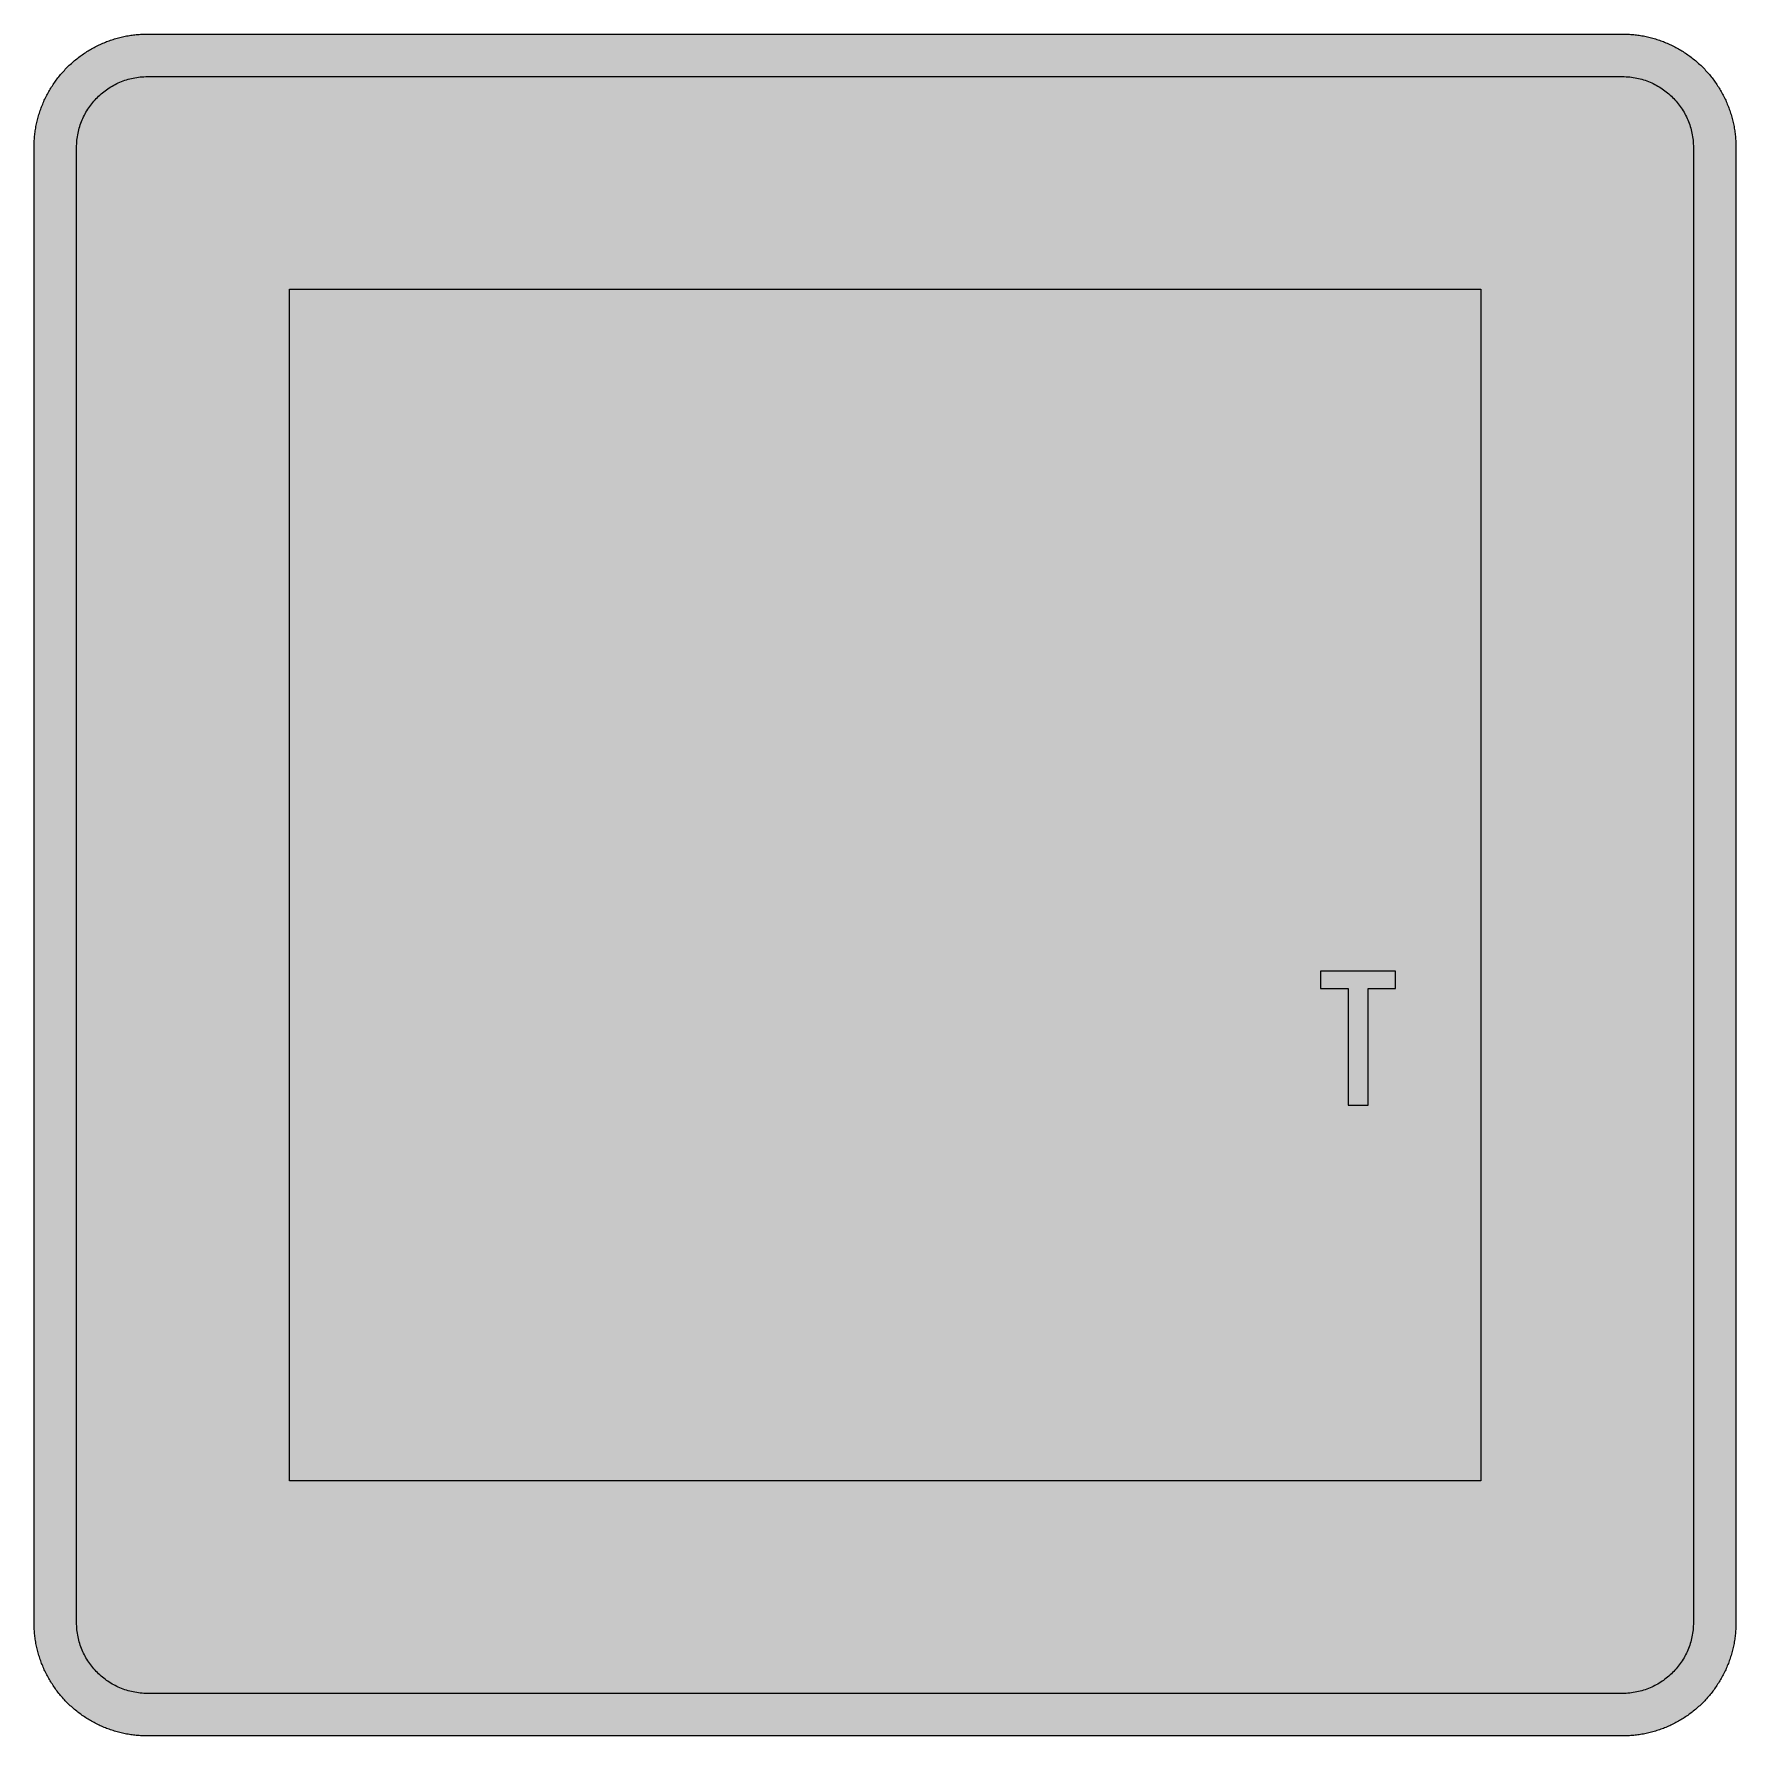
# Model space of a CAD drawing. Header units: millimetres. Extents: x 0 to 212, y 0 to 212.
import ezdxf

# ---------------------------------------------------------------- set-up
doc = ezdxf.new("R2010")
doc.units = ezdxf.units.MM

msp = doc.modelspace()

# ---------------------------------------------------------------- hatches: boundary and pattern name
for color, points in [(254, [(14.1633, 0.0536), (13.9878, 0.0533), (13.8125, 0.0559), (13.6373, 0.061), (13.462, 0.0686), (13.2893, 0.0787), (13.114, 0.0914), (12.9413, 0.1041), (12.7686, 0.1219), (12.5959, 0.1397), (12.4231, 0.16), (12.2504, 0.1829), (12.0777, 0.2057), (11.9075, 0.2337), (11.7373, 0.2616), (11.5672, 0.2921), (11.397, 0.3251), (11.2268, 0.3607), (11.0592, 0.3988), (10.8915, 0.4369), (10.7239, 0.4775), (10.5562, 0.5207), (10.3886, 0.5664), (10.2235, 0.6121), (10.0584, 0.6629), (9.8933, 0.7137), (9.7307, 0.7671), (9.5682, 0.8204), (9.4056, 0.8788), (9.2431, 0.9373), (9.083, 0.9982), (8.923, 1.0617), (8.763, 1.1252), (8.6055, 1.1938), (8.4455, 1.2624), (8.2906, 1.331), (8.1331, 1.4046), (7.9781, 1.4783), (7.8232, 1.5545), (7.6708, 1.6332), (7.5184, 1.7145), (7.366, 1.7958), (7.2161, 1.8796), (7.0663, 1.966), (6.919, 2.0523), (6.7716, 2.1438), (6.6243, 2.2352), (6.4795, 2.3266), (6.3348, 2.4232), (6.19, 2.5197), (6.0477, 2.6187), (5.908, 2.7178), (5.7683, 2.8194), (5.6286, 2.9235), (5.4915, 3.0302), (5.3543, 3.1369), (5.2197, 3.2461), (5.0851, 3.3579), (4.953, 3.4722), (4.8209, 3.5865), (4.6914, 3.7033), (4.5644, 3.8202), (4.4348, 3.9395), (4.3104, 4.0615), (4.1859, 4.1859), (4.0615, 4.3104), (3.9395, 4.4348), (3.8202, 4.5618), (3.7033, 4.6914), (3.5865, 4.8209), (3.4722, 4.953), (3.3579, 5.0851), (3.2487, 5.2197), (3.1369, 5.3543), (3.0302, 5.4915), (2.9235, 5.6286), (2.8194, 5.7683), (2.7178, 5.908), (2.6187, 6.0477), (2.5197, 6.19), (2.4232, 6.3348), (2.3266, 6.477), (2.2352, 6.6243), (2.1438, 6.7691), (2.0523, 6.9164), (1.966, 7.0663), (1.8796, 7.2161), (1.7958, 7.366), (1.7145, 7.5184), (1.6332, 7.6708), (1.5545, 7.8232), (1.4783, 7.9781), (1.4046, 8.1331), (1.331, 8.2906), (1.2598, 8.4455), (1.1913, 8.603), (1.1252, 8.763), (1.0592, 8.923), (0.9982, 9.083), (0.9373, 9.2431), (0.8763, 9.4056), (0.8204, 9.5682), (0.7645, 9.7307), (0.7112, 9.8933), (0.6604, 10.0584), (0.6121, 10.2235), (0.5639, 10.3911), (0.5207, 10.5562), (0.4775, 10.7239), (0.4343, 10.8915), (0.3962, 11.0592), (0.3607, 11.2268), (0.3251, 11.397), (0.2921, 11.5672), (0.2616, 11.7373), (0.2311, 11.9075), (0.2057, 12.0802), (0.1803, 12.2504), (0.1575, 12.4231), (0.1372, 12.5959), (0.1194, 12.7686), (0.1041, 12.9413), (0.0889, 13.1166), (0.0787, 13.2893), (0.0686, 13.4645), (0.061, 13.6373), (0.0559, 13.8125), (0.0508, 13.9878), (0.0508, 14.163), (0.0522, 197.6092), (0.0508, 197.7822), (0.0559, 197.9574), (0.061, 198.1327), (0.0686, 198.308), (0.0787, 198.4807), (0.0889, 198.6559), (0.1041, 198.8287), (0.1194, 199.0014), (0.1372, 199.1741), (0.1575, 199.3468), (0.1803, 199.5195), (0.2057, 199.6923), (0.2311, 199.8624), (0.2616, 200.0326), (0.2921, 200.2028), (0.3251, 200.373), (0.3607, 200.5432), (0.3962, 200.7108), (0.4343, 200.8784), (0.4775, 201.0461), (0.5207, 201.2137), (0.5639, 201.3814), (0.6121, 201.5465), (0.6604, 201.7116), (0.7112, 201.8767), (0.7645, 202.0392), (0.8204, 202.2018), (0.8763, 202.3643), (0.9373, 202.5269), (0.9982, 202.6869), (1.0592, 202.8469), (1.1252, 203.007), (1.1913, 203.1644), (1.2598, 203.3245), (1.331, 203.4794), (1.4046, 203.6369), (1.4783, 203.7918), (1.5545, 203.9468), (1.6332, 204.0992), (1.7145, 204.2516), (1.7958, 204.404), (1.8796, 204.5538), (1.966, 204.7037), (2.0523, 204.851), (2.1438, 204.9983), (2.2352, 205.1456), (2.3266, 205.2904), (2.4232, 205.4352), (2.5197, 205.58), (2.6187, 205.7222), (2.7178, 205.8619), (2.8194, 206.0016), (2.9235, 206.1413), (3.0302, 206.2785), (3.1369, 206.4156), (3.2487, 206.5503), (3.3579, 206.6849), (3.4722, 206.817), (3.5865, 206.949), (3.7033, 207.0786), (3.8202, 207.2056), (3.9395, 207.3351), (4.0615, 207.4596), (4.1859, 207.584), (4.3104, 207.7085), (4.4348, 207.8304), (4.5644, 207.9498), (4.6914, 208.0666), (4.8209, 208.1835), (4.953, 208.2978), (5.0851, 208.4121), (5.2197, 208.5213), (5.3543, 208.6331), (5.4915, 208.7397), (5.6286, 208.8464), (5.7683, 208.9506), (5.908, 209.0522), (6.0477, 209.1512), (6.19, 209.2503), (6.3348, 209.3468), (6.4795, 209.4433), (6.6243, 209.5348), (6.7716, 209.6262), (6.919, 209.7176), (7.0663, 209.804), (7.2161, 209.8904), (7.366, 209.9742), (7.5184, 210.0555), (7.6708, 210.1367), (7.8232, 210.2155), (7.9781, 210.2917), (8.1331, 210.3653), (8.2906, 210.439), (8.4455, 210.5101), (8.6055, 210.5787), (8.763, 210.6447), (8.923, 210.7108), (9.083, 210.7717), (9.2431, 210.8327), (9.4056, 210.8937), (9.5682, 210.9495), (9.7307, 211.0054), (9.8933, 211.0588), (10.0584, 211.1096), (10.2235, 211.1578), (10.3886, 211.2061), (10.5562, 211.2493), (10.7239, 211.2924), (10.8915, 211.3356), (11.0592, 211.3737), (11.2268, 211.4093), (11.397, 211.4448), (11.5672, 211.4779), (11.7373, 211.5083), (11.9075, 211.5388), (12.0777, 211.5642), (12.2504, 211.5896), (12.4231, 211.6125), (12.5959, 211.6328), (12.7686, 211.6506), (12.9413, 211.6658), (13.114, 211.6811), (13.2893, 211.6912), (13.462, 211.7014), (13.6373, 211.709), (13.8125, 211.7141), (13.9878, 211.7192), (14.163, 211.7192), (197.6078, 211.7203), (197.7822, 211.7192), (197.9574, 211.7141), (198.1327, 211.709), (198.3054, 211.7014), (198.4807, 211.6912), (198.6534, 211.6811), (198.8287, 211.6658), (199.0014, 211.6506), (199.1741, 211.6328), (199.3468, 211.6125), (199.5195, 211.5896), (199.6897, 211.5642), (199.8624, 211.5388), (200.0326, 211.5083), (200.2028, 211.4779), (200.373, 211.4448), (200.5432, 211.4093), (200.7108, 211.3737), (200.8784, 211.3356), (201.0461, 211.2924), (201.2137, 211.2493), (201.3788, 211.2061), (201.5465, 211.1578), (201.7116, 211.1096), (201.8767, 211.0588), (202.0392, 211.0054), (202.2018, 210.9495), (202.3643, 210.8937), (202.5269, 210.8327), (202.6869, 210.7717), (202.8469, 210.7108), (203.007, 210.6447), (203.167, 210.5787), (203.3245, 210.5101), (203.4794, 210.439), (203.6369, 210.3653), (203.7918, 210.2917), (203.9468, 210.2155), (204.0992, 210.1367), (204.2516, 210.0555), (204.404, 209.9742), (204.5538, 209.8904), (204.7037, 209.804), (204.8535, 209.7176), (205.0009, 209.6262), (205.1456, 209.5348), (205.293, 209.4433), (205.4352, 209.3468), (205.58, 209.2503), (205.7222, 209.1512), (205.8619, 209.0522), (206.0016, 208.9506), (206.1413, 208.8464), (206.2785, 208.7397), (206.4156, 208.6331), (206.5503, 208.5213), (206.6849, 208.4121), (206.817, 208.2978), (206.949, 208.1835), (207.0786, 208.0666), (207.2081, 207.9498), (207.3351, 207.8304), (207.4596, 207.7085), (207.584, 207.584), (207.7085, 207.4596), (207.8304, 207.3351), (207.9498, 207.2056), (208.0666, 207.0786), (208.1835, 206.949), (208.2978, 206.817), (208.4121, 206.6849), (208.5238, 206.5503), (208.6331, 206.4156), (208.7397, 206.2785), (208.8464, 206.1413), (208.9506, 206.0016), (209.0522, 205.8619), (209.1512, 205.7222), (209.2503, 205.58), (209.3468, 205.4352), (209.4433, 205.2904), (209.5348, 205.1456), (209.6262, 204.9983), (209.7176, 204.851), (209.804, 204.7037), (209.8904, 204.5538), (209.9742, 204.404), (210.0555, 204.2516), (210.1367, 204.0992), (210.2155, 203.9468), (210.2917, 203.7918), (210.3653, 203.6369), (210.439, 203.4794), (210.5076, 203.3245), (210.5762, 203.1644), (210.6447, 203.007), (210.7082, 202.8469), (210.7717, 202.6869), (210.8327, 202.5269), (210.8911, 202.3643), (210.9495, 202.2018), (211.0029, 202.0392), (211.0562, 201.8767), (211.107, 201.7116), (211.1578, 201.5465), (211.2035, 201.3814), (211.2493, 201.2137), (211.2924, 201.0461), (211.3331, 200.8784), (211.3712, 200.7108), (211.4093, 200.5432), (211.4448, 200.373), (211.4779, 200.2028), (211.5083, 200.0326), (211.5363, 199.8624), (211.5642, 199.6923), (211.5871, 199.5195), (211.6099, 199.3468), (211.6303, 199.1741), (211.648, 199.0014), (211.6658, 198.8287), (211.6785, 198.6559), (211.6912, 198.4807), (211.7014, 198.308), (211.709, 198.1327), (211.7141, 197.9574), (211.7166, 197.7822), (211.7166, 197.6069), (211.7189, 14.1647), (211.7166, 13.9878), (211.7141, 13.8125), (211.709, 13.6373), (211.7014, 13.4645), (211.6912, 13.2893), (211.6785, 13.1166), (211.6658, 12.9413), (211.648, 12.7686), (211.6303, 12.5959), (211.6099, 12.4231), (211.5871, 12.2504), (211.5642, 12.0802), (211.5363, 11.9075), (211.5083, 11.7373), (211.4779, 11.5672), (211.4448, 11.397), (211.4093, 11.2268), (211.3712, 11.0592), (211.3331, 10.8915), (211.2924, 10.7239), (211.2493, 10.5562), (211.2035, 10.3911), (211.1578, 10.2235), (211.107, 10.0584), (211.0562, 9.8933), (211.0029, 9.7307), (210.9495, 9.5682), (210.8911, 9.4056), (210.8327, 9.2431), (210.7717, 9.083), (210.7082, 8.923), (210.6447, 8.763), (210.5762, 8.603), (210.5076, 8.4455), (210.439, 8.2906), (210.3653, 8.1331), (210.2917, 7.9781), (210.2155, 7.8232), (210.1367, 7.6708), (210.0555, 7.5184), (209.9742, 7.366), (209.8904, 7.2161), (209.804, 7.0663), (209.7176, 6.9164), (209.6262, 6.7691), (209.5348, 6.6243), (209.4433, 6.477), (209.3468, 6.3348), (209.2503, 6.19), (209.1512, 6.0477), (209.0522, 5.908), (208.9506, 5.7683), (208.8464, 5.6286), (208.7397, 5.4915), (208.6331, 5.3543), (208.5238, 5.2197), (208.4121, 5.0851), (208.2978, 4.953), (208.1835, 4.8209), (208.0666, 4.6914), (207.9498, 4.5618), (207.8304, 4.4348), (207.7085, 4.3104), (207.584, 4.1859), (207.4596, 4.0615), (207.3351, 3.9395), (207.2081, 3.8202), (207.0786, 3.7033), (206.949, 3.5865), (206.817, 3.4722), (206.6849, 3.3579), (206.5503, 3.2461), (206.4156, 3.1369), (206.2785, 3.0302), (206.1413, 2.9235), (206.0016, 2.8194), (205.8619, 2.7178), (205.7222, 2.6187), (205.58, 2.5197), (205.4352, 2.4232), (205.293, 2.3266), (205.1456, 2.2352), (205.0009, 2.1438), (204.8535, 2.0523), (204.7037, 1.966), (204.5538, 1.8796), (204.404, 1.7958), (204.2516, 1.7145), (204.0992, 1.6332), (203.9468, 1.5545), (203.7918, 1.4783), (203.6369, 1.4046), (203.4794, 1.331), (203.3245, 1.2624), (203.167, 1.1938), (203.007, 1.1252), (202.8469, 1.0617), (202.6869, 0.9982), (202.5269, 0.9373), (202.3643, 0.8788), (202.2018, 0.8204), (202.0392, 0.7671), (201.8767, 0.7137), (201.7116, 0.6629), (201.5465, 0.6121), (201.3788, 0.5664), (201.2137, 0.5207), (201.0461, 0.4775), (200.8784, 0.4369), (200.7108, 0.3988), (200.5432, 0.3607), (200.373, 0.3251), (200.2028, 0.2921), (200.0326, 0.2616), (199.8624, 0.2337), (199.6897, 0.2057), (199.5195, 0.1829), (199.3468, 0.16), (199.1741, 0.1397), (199.0014, 0.1219), (198.8287, 0.1041), (198.6534, 0.0914), (198.4807, 0.0787), (198.3054, 0.0686), (198.1327, 0.061), (197.9574, 0.0559), (197.7822, 0.0533), (197.6069, 0.0533)]), (144, [(14.1633, 5.3453), (13.9344, 5.3467), (13.7084, 5.3543), (13.4849, 5.3696), (13.2613, 5.3899), (13.0378, 5.4153), (12.8194, 5.4458), (12.6009, 5.4813), (12.385, 5.522), (12.1717, 5.5702), (11.9583, 5.621), (11.7475, 5.6794), (11.5392, 5.7404), (11.3335, 5.8064), (11.1303, 5.8801), (10.9296, 5.9563), (10.729, 6.0376), (10.5334, 6.1239), (10.3378, 6.2128), (10.1473, 6.3094), (9.9593, 6.4084), (9.7714, 6.5126), (9.5885, 6.6218), (9.4082, 6.7335), (9.2304, 6.8504), (9.0576, 6.9698), (8.8849, 7.0968), (8.7173, 7.2238), (8.5522, 7.3584), (8.3896, 7.4955), (8.2321, 7.6352), (8.0772, 7.78), (7.9273, 7.9273), (7.7775, 8.0772), (7.6352, 8.2321), (7.493, 8.3922), (7.3558, 8.5522), (7.2238, 8.7173), (7.0942, 8.8875), (6.9698, 9.0576), (6.8504, 9.2329), (6.7335, 9.4107), (6.6192, 9.591), (6.5126, 9.7739), (6.4084, 9.9593), (6.3068, 10.1473), (6.2128, 10.3403), (6.1214, 10.5334), (6.035, 10.7315), (5.9538, 10.9296), (5.8776, 11.1303), (5.8064, 11.3335), (5.7404, 11.5418), (5.6769, 11.75), (5.621, 11.9583), (5.5677, 12.1717), (5.522, 12.385), (5.4813, 12.6009), (5.4432, 12.8194), (5.4127, 13.0404), (5.3873, 13.2613), (5.3696, 13.4849), (5.3543, 13.7084), (5.3467, 13.937), (5.3416, 14.163), (5.3439, 197.6092), (5.3467, 197.8355), (5.3543, 198.0616), (5.3696, 198.2851), (5.3873, 198.5086), (5.4127, 198.7321), (5.4432, 198.9506), (5.4813, 199.169), (5.522, 199.3849), (5.5677, 199.5983), (5.621, 199.8116), (5.6769, 200.0225), (5.7404, 200.2307), (5.8064, 200.4365), (5.8776, 200.6397), (5.9538, 200.8403), (6.035, 201.041), (6.1214, 201.2366), (6.2128, 201.4322), (6.3068, 201.6227), (6.4084, 201.8106), (6.5126, 201.9986), (6.6192, 202.1815), (6.7335, 202.3618), (6.8504, 202.5396), (6.9698, 202.7123), (7.0942, 202.885), (7.2238, 203.0527), (7.3558, 203.2178), (7.493, 203.3803), (7.6352, 203.5378), (7.7775, 203.6928), (7.9273, 203.8426), (8.0772, 203.9925), (8.2321, 204.1347), (8.3896, 204.277), (8.5522, 204.4141), (8.7173, 204.5462), (8.8849, 204.6757), (9.0576, 204.8002), (9.2304, 204.9196), (9.4082, 205.0364), (9.5885, 205.1507), (9.7714, 205.2574), (9.9593, 205.3615), (10.1473, 205.4631), (10.3378, 205.5571), (10.5334, 205.6486), (10.729, 205.7349), (10.9296, 205.8162), (11.1303, 205.8924), (11.3335, 205.9635), (11.5392, 206.0296), (11.7475, 206.0931), (11.9583, 206.1489), (12.1717, 206.2023), (12.385, 206.248), (12.6009, 206.2886), (12.8194, 206.3267), (13.0378, 206.3572), (13.2613, 206.3826), (13.4849, 206.4004), (13.7084, 206.4156), (13.9344, 206.4233), (14.163, 206.4283), (197.6078, 206.4286), (197.833, 206.4233), (198.0616, 206.4156), (198.2851, 206.4004), (198.5086, 206.3826), (198.7296, 206.3572), (198.9506, 206.3267), (199.169, 206.2886), (199.3849, 206.248), (199.5983, 206.2023), (199.8116, 206.1489), (200.0199, 206.0931), (200.2282, 206.0296), (200.4365, 205.9635), (200.6397, 205.8924), (200.8403, 205.8162), (201.0385, 205.7349), (201.2366, 205.6486), (201.4296, 205.5571), (201.6227, 205.4631), (201.8106, 205.3615), (201.996, 205.2574), (202.1789, 205.1507), (202.3593, 205.0364), (202.5371, 204.9196), (202.7123, 204.8002), (202.8825, 204.6757), (203.0527, 204.5462), (203.2178, 204.4141), (203.3778, 204.277), (203.5378, 204.1347), (203.6928, 203.9925), (203.8426, 203.8426), (203.9899, 203.6928), (204.1347, 203.5378), (204.2744, 203.3803), (204.4116, 203.2178), (204.5462, 203.0527), (204.6732, 202.885), (204.8002, 202.7123), (204.9196, 202.5396), (205.0364, 202.3618), (205.1482, 202.1815), (205.2574, 201.9986), (205.3615, 201.8106), (205.4606, 201.6227), (205.5571, 201.4322), (205.646, 201.2366), (205.7324, 201.041), (205.8137, 200.8403), (205.8899, 200.6397), (205.9635, 200.4365), (206.0296, 200.2307), (206.0905, 200.0225), (206.1489, 199.8116), (206.1997, 199.5983), (206.248, 199.3849), (206.2886, 199.169), (206.3242, 198.9506), (206.3547, 198.7321), (206.3801, 198.5086), (206.4004, 198.2851), (206.4156, 198.0616), (206.4233, 197.8355), (206.4258, 197.6069), (206.4272, 14.1647), (206.4233, 13.937), (206.4156, 13.7084), (206.4004, 13.4849), (206.3801, 13.2613), (206.3547, 13.0404), (206.3242, 12.8194), (206.2886, 12.6009), (206.248, 12.385), (206.1997, 12.1717), (206.1489, 11.9583), (206.0905, 11.75), (206.0296, 11.5418), (205.9635, 11.3335), (205.8899, 11.1303), (205.8137, 10.9296), (205.7324, 10.7315), (205.646, 10.5334), (205.5571, 10.3403), (205.4606, 10.1473), (205.3615, 9.9593), (205.2574, 9.7739), (205.1482, 9.591), (205.0364, 9.4107), (204.9196, 9.2329), (204.8002, 9.0576), (204.6732, 8.8875), (204.5462, 8.7173), (204.4116, 8.5522), (204.2744, 8.3922), (204.1347, 8.2321), (203.9899, 8.0772), (203.8426, 7.9273), (203.6928, 7.78), (203.5378, 7.6352), (203.3778, 7.4955), (203.2178, 7.3584), (203.0527, 7.2238), (202.8825, 7.0968), (202.7123, 6.9698), (202.5371, 6.8504), (202.3593, 6.7335), (202.1789, 6.6218), (201.996, 6.5126), (201.8106, 6.4084), (201.6227, 6.3094), (201.4296, 6.2128), (201.2366, 6.1239), (201.0385, 6.0376), (200.8403, 5.9563), (200.6397, 5.8801), (200.4365, 5.8064), (200.2282, 5.7404), (200.0199, 5.6794), (199.8116, 5.621), (199.5983, 5.5702), (199.3849, 5.522), (199.169, 5.4813), (198.9506, 5.4458), (198.7296, 5.4153), (198.5086, 5.3899), (198.2851, 5.3696), (198.0616, 5.3543), (197.833, 5.3467), (197.6069, 5.3442)]), (254, [(31.8022, 179.9703), (179.9689, 179.9703), (179.9689, 31.8036), (31.8022, 31.8036)]), (59, [(169.3855, 93.0268), (169.3855, 95.1713), (160.0521, 95.1713), (160.0521, 93.0268), (163.4808, 93.0268), (163.4808, 78.5026), (165.9572, 78.5026), (165.9572, 93.0268)])]:
    msp.add_hatch(color=color).paths.add_polyline_path(points)
h = msp.add_hatch(color=59)
h.paths.add_polyline_path([(168.953, 98.4786), (168.9659, 98.5926), (168.9786, 98.7069), (168.9913, 98.8238), (169.004, 98.9381), (169.0167, 99.0549), (169.0294, 99.1692), (169.0421, 99.2835), (169.0522, 99.4004), (169.0649, 99.5147), (169.0751, 99.6315), (169.0878, 99.7458), (169.098, 99.8626), (169.1107, 99.9769), (169.1208, 100.0938), (169.131, 100.2081), (169.1411, 100.3249), (169.1513, 100.4392), (169.1615, 100.5561), (169.1691, 100.6704), (169.1792, 100.7872), (169.1894, 100.9015), (169.197, 101.0183), (169.2072, 101.1326), (169.2148, 101.2495), (169.2224, 101.3638), (169.2326, 101.4806), (169.2402, 101.5949), (169.2478, 101.7118), (169.2554, 101.8261), (169.2631, 101.9429), (169.2681, 102.0597), (169.2758, 102.174), (169.2834, 102.2909), (169.2885, 102.4052), (169.2961, 102.522), (169.3012, 102.6389), (169.3062, 102.7532), (169.3139, 102.87), (169.3189, 102.9868), (169.324, 103.1011), (169.3291, 103.218), (169.3342, 103.3323), (169.3367, 103.4491), (169.3418, 103.566), (169.3469, 103.6803), (169.3494, 103.7971), (169.3545, 103.9139), (169.357, 104.0282), (169.3596, 104.1451), (169.3647, 104.2619), (169.3672, 104.3762), (169.3697, 104.4931), (169.3723, 104.6099), (169.3748, 104.7242), (169.3748, 104.841), (169.3774, 104.9579), (169.3799, 105.0722), (169.3799, 105.189), (169.3824, 105.3059), (169.3824, 105.4202), (169.3824, 105.537), (169.385, 105.6538), (169.385, 105.7707), (169.385, 105.885), (169.3799, 106.6749), (169.3647, 107.4623), (169.3393, 108.2497), (169.3062, 109.0346), (169.2631, 109.8194), (169.2097, 110.6018), (169.1462, 111.3815), (169.0726, 112.1613), (168.9913, 112.9386), (168.8998, 113.7158), (168.7982, 114.4905), (168.689, 115.2627), (168.5696, 116.0323), (168.4401, 116.8019), (168.3004, 117.5664), (168.1531, 118.331), (167.9956, 119.093), (167.8305, 119.8524), (167.6552, 120.6094), (167.4698, 121.3637), (167.2768, 122.1156), (167.0736, 122.8649), (166.8602, 123.6091), (166.6392, 124.3533), (166.4106, 125.0925), (166.1719, 125.8316), (165.923, 126.5657), (165.6664, 127.2946), (165.3997, 128.0236), (165.1254, 128.7475), (164.8435, 129.4689), (164.5514, 130.1852), (164.2516, 130.8989), (163.9418, 131.6101), (163.6243, 132.3162), (163.2966, 133.0173), (162.9613, 133.7158), (162.6184, 134.4092), (162.2654, 135.1001), (161.9047, 135.7859), (161.5364, 136.4691), (161.1579, 137.1448), (160.7718, 137.8179), (160.3781, 138.4884), (159.9743, 139.1514), (159.5628, 139.8092), (159.1437, 140.4645), (158.717, 141.1148), (158.2801, 141.7599), (157.8381, 142.4), (157.386, 143.035), (156.9263, 143.6624), (156.4564, 144.2872), (155.9814, 144.907), (155.4963, 145.5191), (155.006, 146.1287), (154.5057, 146.7307), (153.9977, 147.3276), (153.482, 147.9194), (152.9588, 148.5036), (152.4279, 149.0828), (151.8869, 149.6568), (151.3408, 150.2258), (150.7871, 150.7871), (150.2258, 151.3408), (149.6568, 151.8869), (149.0853, 152.4254), (148.5036, 152.9588), (147.9194, 153.482), (147.3276, 153.9977), (146.7307, 154.5057), (146.1287, 155.0035), (145.5217, 155.4963), (144.907, 155.9814), (144.2872, 156.4564), (143.6649, 156.9237), (143.035, 157.386), (142.4, 157.8381), (141.7599, 158.2801), (141.1148, 158.717), (140.4645, 159.1437), (139.8118, 159.5628), (139.1514, 159.9743), (138.4884, 160.3781), (137.8179, 160.7718), (137.1448, 161.1579), (136.4691, 161.5364), (135.7859, 161.9047), (135.1001, 162.2654), (134.4092, 162.6184), (133.7158, 162.9613), (133.0173, 163.2966), (132.3162, 163.6243), (131.6101, 163.9418), (130.8989, 164.2516), (130.1852, 164.5514), (129.4689, 164.8435), (128.7475, 165.1279), (128.0236, 165.4023), (127.2946, 165.6664), (126.5657, 165.923), (125.8316, 166.1719), (125.0925, 166.4106), (124.3533, 166.6418), (123.6091, 166.8628), (122.8649, 167.0736), (122.1156, 167.2768), (121.3637, 167.4698), (120.6094, 167.6552), (119.8524, 167.8305), (119.093, 167.9981), (118.331, 168.1531), (117.5664, 168.3029), (116.8019, 168.4401), (116.0323, 168.5696), (115.2627, 168.689), (114.4905, 168.8008), (113.7158, 168.9024), (112.9386, 168.9938), (112.1613, 169.0751), (111.3815, 169.1488), (110.5992, 169.2097), (109.8169, 169.2631), (109.032, 169.3088), (108.2472, 169.3418), (107.4623, 169.3672), (106.6724, 169.3799), (105.885, 169.385), (105.095, 169.3799), (104.3076, 169.3672), (103.5202, 169.3418), (102.7354, 169.3088), (101.9505, 169.2631), (101.1682, 169.2097), (100.3884, 169.1488), (99.6086, 169.0751), (98.8314, 168.9938), (98.0542, 168.9024), (97.2795, 168.8008), (96.5073, 168.689), (95.7377, 168.5696), (94.9681, 168.4401), (94.2035, 168.3029), (93.439, 168.1531), (92.677, 167.9981), (91.9175, 167.8305), (91.1606, 167.6552), (90.4062, 167.4698), (89.6544, 167.2768), (88.9051, 167.0736), (88.1609, 166.8628), (87.4166, 166.6418), (86.6775, 166.4106), (85.9384, 166.1719), (85.2043, 165.923), (84.4753, 165.6664), (83.7463, 165.4023), (83.0224, 165.1279), (82.3011, 164.8435), (81.5848, 164.5514), (80.8711, 164.2516), (80.1599, 163.9418), (79.4537, 163.6243), (78.7527, 163.2966), (78.0542, 162.9613), (77.3608, 162.6184), (76.6699, 162.2654), (75.9841, 161.9047), (75.3008, 161.5364), (74.6252, 161.1579), (73.9521, 160.7718), (73.2815, 160.3781), (72.6186, 159.9743), (71.9607, 159.5628), (71.3054, 159.1437), (70.6552, 158.717), (70.01, 158.2801), (69.3699, 157.8381), (68.7349, 157.386), (68.1076, 156.9237), (67.4827, 156.4564), (66.863, 155.9814), (66.2508, 155.4963), (65.6412, 155.0035), (65.0392, 154.5057), (64.4423, 153.9977), (63.8505, 153.482), (63.2663, 152.9588), (62.6872, 152.4254), (62.1132, 151.8869), (61.5442, 151.3408), (60.9829, 150.7871), (60.4291, 150.2258), (59.883, 149.6568), (59.3446, 149.0828), (58.8112, 148.5036), (58.2879, 147.9194), (57.7723, 147.3276), (57.2643, 146.7307), (56.7665, 146.1287), (56.2737, 145.5191), (55.7886, 144.907), (55.3136, 144.2872), (54.8462, 143.6624), (54.3839, 143.035), (53.9318, 142.4), (53.4899, 141.7599), (53.053, 141.1148), (52.6263, 140.4645), (52.2072, 139.8092), (51.7957, 139.1514), (51.3918, 138.4884), (50.9981, 137.8179), (50.612, 137.1448), (50.2336, 136.4691), (49.8653, 135.7859), (49.5046, 135.1001), (49.1515, 134.4092), (48.8086, 133.7158), (48.4734, 133.0173), (48.1457, 132.3162), (47.8282, 131.6101), (47.5183, 130.8989), (47.2186, 130.1852), (46.9265, 129.4689), (46.642, 128.7475), (46.3677, 128.0236), (46.1035, 127.2946), (45.847, 126.5657), (45.5981, 125.8316), (45.3593, 125.0925), (45.1282, 124.3533), (44.9072, 123.6091), (44.6964, 122.8649), (44.4932, 122.1156), (44.3001, 121.3637), (44.1147, 120.6094), (43.9395, 119.8524), (43.7718, 119.093), (43.6169, 118.331), (43.467, 117.5664), (43.3299, 116.8019), (43.2003, 116.0323), (43.0809, 115.2627), (42.9692, 114.4905), (42.8676, 113.7158), (42.7761, 112.9386), (42.6949, 112.1613), (42.6212, 111.3815), (42.5602, 110.6018), (42.5069, 109.8194), (42.4612, 109.0346), (42.4282, 108.2497), (42.4028, 107.4623), (42.3901, 106.6749), (42.385, 105.885), (42.3901, 105.0976), (42.4028, 104.3076), (42.4282, 103.5228), (42.4612, 102.7379), (42.5069, 101.9531), (42.5602, 101.1707), (42.6212, 100.3884), (42.6949, 99.6086), (42.7761, 98.8314), (42.8676, 98.0542), (42.9692, 97.2795), (43.0809, 96.5073), (43.2003, 95.7377), (43.3299, 94.9681), (43.467, 94.2035), (43.6169, 93.439), (43.7718, 92.677), (43.9395, 91.9175), (44.1147, 91.1606), (44.3001, 90.4062), (44.4932, 89.6544), (44.6964, 88.9051), (44.9072, 88.1609), (45.1282, 87.4166), (45.3593, 86.6775), (45.5981, 85.9384), (45.847, 85.2043), (46.1035, 84.4753), (46.3677, 83.7463), (46.642, 83.0224), (46.9265, 82.3011), (47.2186, 81.5848), (47.5183, 80.8711), (47.8282, 80.1599), (48.1457, 79.4537), (48.4734, 78.7527), (48.8086, 78.0542), (49.1515, 77.3608), (49.5046, 76.6699), (49.8653, 75.9841), (50.2336, 75.3008), (50.612, 74.6252), (50.9981, 73.9521), (51.3918, 73.2815), (51.7957, 72.6186), (52.2072, 71.9582), (52.6263, 71.3054), (53.053, 70.6552), (53.4899, 70.01), (53.9318, 69.3699), (54.3839, 68.7349), (54.8462, 68.105), (55.3136, 67.4827), (55.7886, 66.863), (56.2737, 66.2483), (56.7665, 65.6412), (57.2643, 65.0392), (57.7723, 64.4423), (58.2879, 63.8505), (58.8112, 63.2663), (59.3446, 62.6847), (59.883, 62.1132), (60.4291, 61.5442), (60.9829, 60.9829), (61.5442, 60.4291), (62.1132, 59.883), (62.6872, 59.342), (63.2663, 58.8112), (63.8505, 58.2879), (64.4423, 57.7723), (65.0392, 57.2643), (65.6412, 56.7639), (66.2508, 56.2737), (66.863, 55.7886), (67.4827, 55.3136), (68.1076, 54.8437), (68.7349, 54.3839), (69.3699, 53.9318), (70.01, 53.4899), (70.6552, 53.053), (71.3054, 52.6263), (71.9607, 52.2072), (72.6186, 51.7957), (73.2815, 51.3918), (73.9521, 50.9981), (74.6252, 50.612), (75.3008, 50.2336), (75.9841, 49.8653), (76.6699, 49.5046), (77.3608, 49.1515), (78.0542, 48.8086), (78.7527, 48.4734), (79.4537, 48.1457), (80.1599, 47.8282), (80.8711, 47.5183), (81.5848, 47.2186), (82.3011, 46.9265), (83.0224, 46.6446), (83.7463, 46.3702), (84.4753, 46.1035), (85.2043, 45.847), (85.9384, 45.5981), (86.6775, 45.3593), (87.4166, 45.1307), (88.1609, 44.9097), (88.9051, 44.6964), (89.6544, 44.4932), (90.4062, 44.3001), (91.1606, 44.1147), (91.9175, 43.9395), (92.677, 43.7744), (93.439, 43.6169), (94.2035, 43.4696), (94.9681, 43.3299), (95.7377, 43.2003), (96.5073, 43.0809), (97.2795, 42.9717), (98.0542, 42.8701), (98.8314, 42.7787), (99.6086, 42.6974), (100.3884, 42.6237), (101.1682, 42.5602), (101.9505, 42.5069), (102.7354, 42.4637), (103.5202, 42.4307), (104.3076, 42.4053), (105.095, 42.3901), (105.885, 42.385), (106.4158, 42.3875), (106.9492, 42.3951), (107.4801, 42.4053), (108.011, 42.4205), (108.5418, 42.4409), (109.0701, 42.4663), (109.601, 42.4942), (110.1293, 42.5272), (110.6576, 42.5653), (111.186, 42.6085), (111.7143, 42.6542), (112.2401, 42.705), (112.7684, 42.7609), (113.2942, 42.8193), (113.8174, 42.8828), (114.3432, 42.9514), (114.8664, 43.0251), (115.3897, 43.1013), (115.9104, 43.1825), (116.4311, 43.2664), (116.9518, 43.3578), (117.4725, 43.4518), (117.9906, 43.5508), (118.5088, 43.6524), (119.0244, 43.7591), (119.54, 43.8709), (120.0556, 43.9877), (120.5687, 44.1071), (121.0818, 44.2316), (121.5923, 44.3586), (122.1029, 44.4906), (122.6134, 44.6278), (123.1214, 44.77), (123.6294, 44.9148), (124.1349, 45.0647), (124.6378, 45.2171), (125.1433, 45.3746), (125.6436, 45.5371), (126.144, 45.7048), (126.6444, 45.8749), (127.1422, 46.0502), (127.6401, 46.228), (128.1354, 46.4109), (128.6281, 46.5988), (129.1209, 46.7893), (129.6111, 46.9849), (130.1013, 47.183), (130.589, 47.3888), (131.0742, 47.5945), (131.5593, 47.8079), (132.0419, 48.0238), (132.5245, 48.2422), (133.002, 48.4683), (133.4795, 48.6943), (133.9571, 48.928), (134.432, 49.1642), (134.9045, 49.403), (135.3744, 49.6494), (135.8443, 49.8958), (136.3116, 50.1498), (136.7765, 50.4063), (137.2387, 50.6654), (137.701, 50.9321), (138.1608, 51.1988), (138.6154, 51.4706), (139.0701, 51.7474), (139.5222, 52.0268), (139.9718, 52.3113), (140.4188, 52.5983), (140.8633, 52.8879), (141.3053, 53.1825), (141.7447, 53.4797), (142.179, 53.7794), (142.6134, 54.0842), (143.0426, 54.3941), (143.4719, 54.704), (143.8961, 55.0189), (144.3203, 55.339), (144.7394, 55.659), (145.1559, 55.9841), (145.5699, 56.3143), (145.9814, 56.6445), (146.3904, 56.9798), (146.7942, 57.3202), (147.1981, 57.6605), (147.5969, 58.006), (147.9931, 58.354), (148.3868, 58.707), (148.778, 59.0601), (149.164, 59.4182), (149.5501, 59.7814), (149.9311, 60.1447), (150.3096, 60.513), (150.6855, 60.8838), (151.0563, 61.2572), (151.4272, 61.6331), (151.7929, 62.0141), (152.1562, 62.3951), (152.5143, 62.7812), (152.8724, 63.1698), (153.2255, 63.5635), (153.5735, 63.9572), (153.9215, 64.356), (154.2644, 64.7548), (154.6047, 65.1586), (154.9425, 65.565), (155.2753, 65.974), (155.6055, 66.388), (155.9331, 66.802), (156.2557, 67.2186), (156.5758, 67.6402), (156.8933, 68.0644), (157.2057, 68.4886), (157.5156, 68.9178), (157.8204, 69.3496), (158.1226, 69.784), (158.4223, 70.2208), (158.7195, 70.6603), (159.0091, 71.1022), (159.2986, 71.5467), (159.5831, 71.9938), (159.8651, 72.4433), (160.1419, 72.8955), (160.4162, 73.3501), (160.6855, 73.8073), (160.9522, 74.2671), (161.2163, 74.7293), (161.4754, 75.1942), (156.5864, 75.1953), (156.0754, 74.3687), (155.5547, 73.5508), (155.0187, 72.7456), (154.4752, 71.9506), (153.9164, 71.1657), (153.3474, 70.391), (152.7658, 69.6265), (152.1739, 68.8721), (151.572, 68.1304), (150.9573, 67.3989), (150.3324, 66.6775), (149.6949, 65.9689), (149.0497, 65.2704), (148.3919, 64.5846), (147.7264, 63.9089), (147.0482, 63.246), (146.3624, 62.5932), (145.6665, 61.9531), (144.9603, 61.3232), (144.2441, 60.706), (143.5202, 60.1015), (142.7861, 59.5071), (142.0444, 58.9255), (141.2926, 58.3565), (140.5306, 57.8002), (139.7635, 57.2567), (138.9863, 56.7233), (138.2014, 56.2051), (137.4089, 55.6971), (136.6088, 55.2044), (135.7986, 54.7218), (134.9832, 54.2544), (134.1603, 53.7997), (133.3297, 53.3578), (132.494, 52.9285), (131.6482, 52.512), (130.7973, 52.1081), (129.9413, 51.7195), (129.0777, 51.3436), (128.2065, 50.9829), (127.3327, 50.6349), (126.4488, 50.2996), (125.5624, 49.9796), (124.6683, 49.6722), (123.7717, 49.3801), (122.8674, 49.1033), (121.9581, 48.8391), (121.0437, 48.5902), (120.1268, 48.354), (119.2022, 48.133), (118.2751, 47.9273), (117.3429, 47.7368), (116.4082, 47.559), (115.4659, 47.3964), (114.5235, 47.2516), (113.5761, 47.1195), (112.6261, 47.0027), (111.6711, 46.9011), (110.7135, 46.8147), (109.7534, 46.7462), (108.7907, 46.6903), (107.823, 46.6496), (106.8553, 46.6268), (105.885, 46.6192), (105.1484, 46.6242), (104.4118, 46.6369), (103.6777, 46.6598), (102.9462, 46.6928), (102.2147, 46.7335), (101.4832, 46.7817), (100.7542, 46.8401), (100.0277, 46.9087), (99.3013, 46.9849), (98.5774, 47.0713), (97.8535, 47.1653), (97.1321, 47.2694), (96.4133, 47.3812), (95.697, 47.5005), (94.9808, 47.6301), (94.2696, 47.7672), (93.5584, 47.9146), (92.8497, 48.0695), (92.1436, 48.2346), (91.4375, 48.4073), (90.7364, 48.5877), (90.0379, 48.7756), (89.342, 48.9737), (88.6485, 49.1795), (87.9577, 49.3954), (87.2693, 49.6189), (86.5835, 49.85), (85.9028, 50.0888), (85.2221, 50.3377), (84.5464, 50.5943), (83.8733, 50.8584), (83.2053, 51.1302), (82.5398, 51.4096), (81.8769, 51.6992), (81.2165, 51.9963), (80.5612, 52.3011), (79.9084, 52.6136), (79.2607, 52.9361), (78.6181, 53.2638), (77.978, 53.6016), (77.3405, 53.9445), (76.708, 54.2976), (76.0806, 54.6583), (75.4558, 55.0266), (74.836, 55.4025), (74.2213, 55.786), (73.6092, 56.1772), (73.0047, 56.576), (72.4027, 56.9824), (71.8058, 57.3964), (71.2114, 57.818), (70.6247, 58.2473), (70.043, 58.6842), (69.4639, 59.1287), (68.8924, 59.5808), (68.3235, 60.0405), (67.7621, 60.5053), (67.2033, 60.9803), (66.6521, 61.4629), (66.106, 61.9506), (65.565, 62.4459), (65.0291, 62.9488), (64.5008, 63.4594), (63.9775, 63.9775), (63.4594, 64.5008), (62.9488, 65.0291), (62.4459, 65.565), (61.9506, 66.106), (61.4629, 66.6521), (60.9803, 67.2033), (60.5079, 67.7621), (60.0405, 68.3235), (59.5808, 68.8924), (59.1287, 69.4639), (58.6842, 70.043), (58.2473, 70.6247), (57.818, 71.2114), (57.3964, 71.8058), (56.9824, 72.4027), (56.576, 73.0047), (56.1772, 73.6092), (55.786, 74.2213), (55.4025, 74.836), (55.0266, 75.4558), (54.6583, 76.0806), (54.2976, 76.708), (53.9445, 77.3405), (53.5991, 77.9755), (53.2638, 78.6181), (52.9336, 79.2607), (52.6136, 79.9084), (52.3011, 80.5612), (51.9963, 81.2165), (51.6992, 81.8769), (51.4096, 82.5373), (51.1302, 83.2053), (50.8559, 83.8733), (50.5917, 84.5464), (50.3377, 85.2221), (50.0888, 85.9028), (49.85, 86.5835), (49.6164, 87.2693), (49.3954, 87.9577), (49.1795, 88.6485), (48.9737, 89.342), (48.7756, 90.0379), (48.5851, 90.7364), (48.4048, 91.44), (48.2321, 92.1436), (48.0695, 92.8497), (47.9146, 93.5584), (47.7672, 94.2696), (47.6301, 94.9808), (47.5005, 95.697), (47.3786, 96.4133), (47.2669, 97.1321), (47.1653, 97.8535), (47.0687, 98.5774), (46.9849, 99.3013), (46.9087, 100.0277), (46.8401, 100.7542), (46.7817, 101.4832), (46.7309, 102.2147), (46.6903, 102.9462), (46.6598, 103.6803), (46.6369, 104.4143), (46.6217, 105.1484), (46.6166, 105.885), (46.6217, 106.6216), (46.6369, 107.3582), (46.6598, 108.0922), (46.6903, 108.8238), (46.7309, 109.5553), (46.7817, 110.2868), (46.8401, 111.0158), (46.9087, 111.7422), (46.9849, 112.4687), (47.0687, 113.1926), (47.1653, 113.9165), (47.2669, 114.6378), (47.3786, 115.3566), (47.5005, 116.0729), (47.6301, 116.7892), (47.7672, 117.5004), (47.9146, 118.2116), (48.0695, 118.9203), (48.2321, 119.6264), (48.4048, 120.3325), (48.5851, 121.0335), (48.7756, 121.732), (48.9737, 122.428), (49.1795, 123.1214), (49.3954, 123.8123), (49.6164, 124.5006), (49.85, 125.1864), (50.0888, 125.8672), (50.3377, 126.5479), (50.5917, 127.2235), (50.8559, 127.8966), (51.1302, 128.5646), (51.4096, 129.2301), (51.6992, 129.8931), (51.9963, 130.5535), (52.3011, 131.2088), (52.6136, 131.8616), (52.9336, 132.5093), (53.2638, 133.1519), (53.5991, 133.792), (53.9445, 134.4295), (54.2976, 135.062), (54.6583, 135.6893), (55.0266, 136.3142), (55.4025, 136.9339), (55.786, 137.5486), (56.1772, 138.1608), (56.576, 138.7653), (56.9824, 139.3673), (57.3964, 139.9642), (57.818, 140.5585), (58.2473, 141.1453), (58.6842, 141.7269), (59.1287, 142.306), (59.5808, 142.8775), (60.0405, 143.4465), (60.5079, 144.0078), (60.9803, 144.5641), (61.4629, 145.1178), (61.9506, 145.6639), (62.4459, 146.2049), (62.9488, 146.7409), (63.4594, 147.2692), (63.9775, 147.7924), (64.5008, 148.3106), (65.0291, 148.8211), (65.565, 149.3241), (66.106, 149.8194), (66.6521, 150.307), (67.2033, 150.7896), (67.7621, 151.2621), (68.3235, 151.7294), (68.8924, 152.1892), (69.4639, 152.6413), (70.043, 153.0858), (70.6247, 153.5227), (71.2114, 153.9519), (71.8058, 154.3736), (72.4027, 154.7876), (73.0047, 155.194), (73.6092, 155.5928), (74.2213, 155.9839), (74.836, 156.3675), (75.4558, 156.7434), (76.0806, 157.1117), (76.708, 157.4724), (77.3405, 157.8254), (77.978, 158.1709), (78.6181, 158.5062), (79.2607, 158.8364), (79.9084, 159.1564), (80.5612, 159.4688), (81.2165, 159.7736), (81.8769, 160.0708), (82.5398, 160.3604), (83.2053, 160.6398), (83.8733, 160.9141), (84.5464, 161.1782), (85.2221, 161.4322), (85.9028, 161.6812), (86.5835, 161.9199), (87.2693, 162.1536), (87.9577, 162.3746), (88.6485, 162.5905), (89.342, 162.7962), (90.0379, 162.9943), (90.7364, 163.1848), (91.4375, 163.3652), (92.1436, 163.5379), (92.8497, 163.7005), (93.5584, 163.8554), (94.2696, 164.0027), (94.9808, 164.1399), (95.697, 164.2694), (96.4133, 164.3913), (97.1321, 164.5031), (97.8535, 164.6047), (98.5774, 164.7012), (99.3013, 164.785), (100.0277, 164.8612), (100.7542, 164.9298), (101.4832, 164.9882), (102.2147, 165.039), (102.9462, 165.0797), (103.6777, 165.1102), (104.4118, 165.133), (105.1484, 165.1483), (105.885, 165.1533), (106.6216, 165.1483), (107.3556, 165.133), (108.0897, 165.1102), (108.8238, 165.0797), (109.5553, 165.039), (110.2868, 164.9882), (111.0158, 164.9298), (111.7422, 164.8612), (112.4687, 164.785), (113.1926, 164.7012), (113.9165, 164.6047), (114.6378, 164.5031), (115.3566, 164.3913), (116.0729, 164.2694), (116.7892, 164.1399), (117.5004, 164.0027), (118.2116, 163.8554), (118.9203, 163.7005), (119.6264, 163.5379), (120.33, 163.3652), (121.0335, 163.1848), (121.732, 162.9943), (122.428, 162.7962), (123.1214, 162.5905), (123.8123, 162.3746), (124.5006, 162.1536), (125.1864, 161.9199), (125.8672, 161.6812), (126.5479, 161.4322), (127.2235, 161.1782), (127.8966, 160.9141), (128.5646, 160.6398), (129.2327, 160.3604), (129.8931, 160.0708), (130.5535, 159.7736), (131.2088, 159.4688), (131.8616, 159.1564), (132.5093, 158.8364), (133.1519, 158.5062), (133.792, 158.1709), (134.4295, 157.8254), (135.062, 157.4724), (135.6893, 157.1117), (136.3142, 156.7434), (136.9339, 156.3675), (137.5486, 155.9839), (138.1608, 155.5928), (138.7653, 155.194), (139.3673, 154.7876), (139.9642, 154.3736), (140.5585, 153.9519), (141.1453, 153.5227), (141.7269, 153.0858), (142.306, 152.6413), (142.8775, 152.1892), (143.4465, 151.7294), (144.0078, 151.2621), (144.5666, 150.7896), (145.1178, 150.307), (145.6639, 149.8194), (146.2049, 149.3241), (146.7409, 148.8211), (147.2692, 148.3106), (147.7924, 147.7924), (148.3106, 147.2692), (148.8211, 146.7409), (149.3241, 146.2049), (149.8194, 145.6639), (150.307, 145.1178), (150.7896, 144.5641), (151.2646, 144.0078), (151.7294, 143.4465), (152.1892, 142.8775), (152.6413, 142.306), (153.0858, 141.7269), (153.5227, 141.1453), (153.9519, 140.5585), (154.3736, 139.9642), (154.7876, 139.3673), (155.194, 138.7653), (155.5928, 138.1608), (155.9839, 137.5486), (156.3675, 136.9339), (156.7434, 136.3142), (157.1117, 135.6893), (157.4724, 135.062), (157.8254, 134.4295), (158.1683, 133.792), (158.5062, 133.1519), (158.8338, 132.5093), (159.1564, 131.8616), (159.4688, 131.2088), (159.7736, 130.5535), (160.0708, 129.8931), (160.3604, 129.2301), (160.6398, 128.5646), (160.9115, 127.8966), (161.1757, 127.2235), (161.4322, 126.5479), (161.6812, 125.8672), (161.9199, 125.1864), (162.1511, 124.5006), (162.3746, 123.8123), (162.5905, 123.1214), (162.7962, 122.428), (162.9943, 121.732), (163.1823, 121.0335), (163.3626, 120.3325), (163.5354, 119.6264), (163.7005, 118.9203), (163.8554, 118.2116), (164.0027, 117.5004), (164.1399, 116.7892), (164.2694, 116.0729), (164.3888, 115.3566), (164.5006, 114.6378), (164.6047, 113.9165), (164.6987, 113.1926), (164.785, 112.4687), (164.8612, 111.7422), (164.9298, 111.0158), (164.9882, 110.2868), (165.0365, 109.5553), (165.0771, 108.8238), (165.1102, 108.0922), (165.133, 107.3582), (165.1457, 106.6216), (165.1508, 105.885), (165.1508, 105.7707), (165.1508, 105.6538), (165.1508, 105.537), (165.1483, 105.4202), (165.1483, 105.3059), (165.1457, 105.189), (165.1457, 105.0722), (165.1432, 104.9579), (165.1406, 104.841), (165.1406, 104.7242), (165.1381, 104.6074), (165.1356, 104.4931), (165.133, 104.3762), (165.1279, 104.2594), (165.1254, 104.1451), (165.1229, 104.0282), (165.1178, 103.9114), (165.1152, 103.7971), (165.1102, 103.6803), (165.1051, 103.5634), (165.1, 103.4491), (165.0975, 103.3323), (165.0924, 103.2154), (165.0848, 103.1011), (165.0797, 102.9843), (165.0746, 102.8675), (165.0695, 102.7532), (165.0619, 102.6363), (165.0568, 102.522), (165.0492, 102.4052), (165.0416, 102.2883), (165.034, 102.174), (165.0289, 102.0572), (165.0213, 101.9429), (165.0111, 101.8261), (165.0035, 101.7092), (164.9959, 101.5949), (164.9882, 101.4781), (164.9781, 101.3638), (164.9705, 101.2469), (164.9603, 101.1326), (164.9501, 101.0158), (164.9425, 100.9015), (164.9324, 100.7847), (164.9222, 100.6704), (164.912, 100.5535), (164.9019, 100.4392), (164.8892, 100.3224), (164.879, 100.2081), (164.8689, 100.0912), (164.8562, 99.9769), (164.8435, 99.8601), (164.8333, 99.7458), (164.8206, 99.629), (164.8079, 99.5147), (164.7952, 99.4004), (164.7825, 99.2835), (164.7698, 99.1692), (164.7571, 99.0524), (164.7419, 98.9381), (164.7292, 98.8238), (164.7165, 98.7069), (164.7012, 98.5926), (164.686, 98.4783)])
h.paths.add_polyline_path([(110.1729, 97.3141), (110.1729, 53.0225), (110.17, 52.9107), (110.1649, 52.8015), (110.1598, 52.6923), (110.1496, 52.5831), (110.1369, 52.4764), (110.1217, 52.3672), (110.1039, 52.263), (110.0836, 52.1564), (110.0607, 52.0522), (110.0353, 51.9506), (110.0099, 51.849), (109.9795, 51.7474), (109.9464, 51.6458), (109.9109, 51.5468), (109.8753, 51.4502), (109.8347, 51.3537), (109.794, 51.2572), (109.7483, 51.1632), (109.7026, 51.0692), (109.6543, 50.9778), (109.6035, 50.8889), (109.5502, 50.7975), (109.4969, 50.7111), (109.4384, 50.6247), (109.38, 50.5409), (109.3191, 50.4571), (109.2581, 50.3758), (109.1921, 50.2945), (109.126, 50.2158), (109.0574, 50.1396), (108.9889, 50.0634), (108.9152, 49.9897), (108.8415, 49.9186), (108.7679, 49.8475), (108.6891, 49.7815), (108.6104, 49.7129), (108.5317, 49.6494), (108.4504, 49.5859), (108.3666, 49.5249), (108.2802, 49.4665), (108.1938, 49.4106), (108.1075, 49.3547), (108.0186, 49.3039), (107.9271, 49.2531), (107.8357, 49.2049), (107.7417, 49.1592), (107.6477, 49.1134), (107.5538, 49.0728), (107.4572, 49.0322), (107.3582, 48.9966), (107.2591, 48.961), (107.1601, 48.928), (107.0585, 48.8975), (106.9569, 48.8696), (106.8527, 48.8442), (106.7486, 48.8239), (106.6419, 48.8036), (106.5378, 48.7858), (106.4311, 48.7705), (106.3219, 48.7578), (106.2152, 48.7477), (106.106, 48.7401), (105.9942, 48.7375), (105.885, 48.735), (105.7732, 48.7375), (105.664, 48.7401), (105.5548, 48.7477), (105.4456, 48.7578), (105.3389, 48.7705), (105.2322, 48.7858), (105.1255, 48.8036), (105.0214, 48.8239), (104.9172, 48.8442), (104.8131, 48.8696), (104.7115, 48.8975), (104.6099, 48.928), (104.5108, 48.961), (104.4118, 48.9966), (104.3127, 49.0322), (104.2162, 49.0728), (104.1197, 49.1134), (104.0257, 49.1592), (103.9343, 49.2049), (103.8428, 49.2531), (103.7514, 49.3039), (103.6625, 49.3547), (103.5736, 49.4106), (103.4898, 49.4665), (103.4034, 49.5249), (103.3196, 49.5859), (103.2383, 49.6494), (103.1596, 49.7129), (103.0808, 49.7815), (103.0021, 49.8475), (102.9284, 49.9186), (102.8548, 49.9897), (102.7836, 50.0634), (102.7125, 50.1396), (102.6439, 50.2158), (102.5779, 50.2945), (102.5119, 50.3758), (102.4509, 50.4571), (102.3899, 50.5409), (102.3315, 50.6247), (102.2731, 50.7111), (102.2198, 50.7975), (102.1664, 50.8889), (102.1156, 50.9778), (102.0674, 51.0692), (102.0216, 51.1632), (101.9785, 51.2572), (101.9353, 51.3537), (101.8972, 51.4502), (101.8591, 51.5468), (101.8235, 51.6458), (101.7905, 51.7474), (101.7626, 51.849), (101.7346, 51.9506), (101.7092, 52.0522), (101.6864, 52.1564), (101.666, 52.263), (101.6483, 52.3672), (101.633, 52.4764), (101.6203, 52.5831), (101.6102, 52.6923), (101.6051, 52.8015), (101.6, 52.9107), (101.6, 53.02), (101.6, 95.408), (85.4082, 79.2162), (98.5696, 66.0545), (98.6053, 66.0146), (98.6434, 65.9765), (98.679, 65.9384), (98.7146, 65.9003), (98.7501, 65.8597), (98.7857, 65.819), (98.8187, 65.7784), (98.8543, 65.7377), (98.8873, 65.6971), (98.9178, 65.6565), (98.9508, 65.6158), (98.9838, 65.5726), (99.0143, 65.5295), (99.0448, 65.4863), (99.0752, 65.4431), (99.1032, 65.3999), (99.1337, 65.3567), (99.1616, 65.3136), (99.1895, 65.2678), (99.2149, 65.2221), (99.2429, 65.1789), (99.2683, 65.1332), (99.2937, 65.0875), (99.3191, 65.0418), (99.3419, 64.9935), (99.3673, 64.9478), (99.3902, 64.9021), (99.4131, 64.8538), (99.4359, 64.8056), (99.4562, 64.7598), (99.4766, 64.7116), (99.4969, 64.6633), (99.5172, 64.6151), (99.5375, 64.5668), (99.5553, 64.516), (99.5731, 64.4677), (99.5909, 64.4195), (99.6061, 64.3687), (99.6239, 64.3179), (99.6391, 64.2696), (99.6544, 64.2188), (99.6671, 64.168), (99.6823, 64.1172), (99.695, 64.0664), (99.7077, 64.0156), (99.7179, 63.9648), (99.7306, 63.914), (99.7407, 63.8632), (99.7509, 63.8099), (99.761, 63.7591), (99.7687, 63.7083), (99.7763, 63.6549), (99.7839, 63.6041), (99.7915, 63.5508), (99.7966, 63.5), (99.8017, 63.4467), (99.8068, 63.3933), (99.8118, 63.34), (99.8169, 63.2892), (99.8195, 63.2358), (99.822, 63.1825), (99.822, 63.1292), (99.8245, 63.0758), (99.8245, 63.0225), (99.822, 62.9133), (99.8195, 62.8015), (99.8118, 62.6923), (99.8017, 62.5856), (99.789, 62.4764), (99.7737, 62.3697), (99.756, 62.2656), (99.7356, 62.1589), (99.7153, 62.0547), (99.6899, 61.9506), (99.662, 61.849), (99.6315, 61.7474), (99.5985, 61.6483), (99.5629, 61.5493), (99.5274, 61.4502), (99.4867, 61.3537), (99.4461, 61.2597), (99.4004, 61.1657), (99.3546, 61.0718), (99.3064, 60.9803), (99.2556, 60.8889), (99.2022, 60.8), (99.1489, 60.7136), (99.0905, 60.6273), (99.0321, 60.5409), (98.9711, 60.4571), (98.9101, 60.3758), (98.8441, 60.2971), (98.7781, 60.2183), (98.7095, 60.1396), (98.6409, 60.0659), (98.5672, 59.9923), (98.4936, 59.9186), (98.4199, 59.85), (98.3412, 59.7814), (98.2624, 59.7154), (98.1837, 59.6494), (98.1024, 59.5884), (98.0186, 59.5274), (97.9348, 59.469), (97.8484, 59.4106), (97.7595, 59.3573), (97.6706, 59.3039), (97.5792, 59.2531), (97.4877, 59.2049), (97.3963, 59.1591), (97.2998, 59.1134), (97.2058, 59.0728), (97.1093, 59.0321), (97.0102, 58.9966), (96.9112, 58.961), (96.8121, 58.928), (96.7105, 58.8975), (96.6089, 58.8721), (96.5048, 58.8467), (96.4006, 58.8239), (96.2965, 58.8035), (96.1898, 58.7858), (96.0831, 58.7705), (95.9739, 58.7578), (95.8672, 58.7477), (95.758, 58.7426), (95.6462, 58.7375), (95.537, 58.735), (95.4837, 58.735), (95.4303, 58.7375), (95.377, 58.74), (95.3237, 58.74), (95.2703, 58.7451), (95.2195, 58.7477), (95.1662, 58.7527), (95.1128, 58.7578), (95.0595, 58.7629), (95.0087, 58.768), (94.9554, 58.7756), (94.9046, 58.7832), (94.8512, 58.7908), (94.8004, 58.7985), (94.7471, 58.8086), (94.6963, 58.8188), (94.6455, 58.8289), (94.5947, 58.8416), (94.5439, 58.8518), (94.4931, 58.8645), (94.4423, 58.8772), (94.3915, 58.8924), (94.3407, 58.9051), (94.2899, 58.9204), (94.2391, 58.9356), (94.1908, 58.9534), (94.14, 58.9686), (94.0918, 58.9864), (94.0435, 59.0042), (93.9927, 59.0245), (93.9444, 59.0423), (93.8962, 59.0626), (93.8479, 59.0829), (93.7997, 59.1033), (93.7539, 59.1261), (93.7057, 59.1464), (93.6574, 59.1693), (93.6117, 59.1922), (93.566, 59.2176), (93.5177, 59.2404), (93.472, 59.2658), (93.4263, 59.2912), (93.3806, 59.3166), (93.3374, 59.3446), (93.2917, 59.3725), (93.2459, 59.3979), (93.2028, 59.4284), (93.1596, 59.4563), (93.1164, 59.4868), (93.0732, 59.5147), (93.03, 59.5452), (92.9869, 59.5782), (92.9462, 59.6087), (92.903, 59.6417), (92.8624, 59.6748), (92.8218, 59.7078), (92.7811, 59.7408), (92.7405, 59.7738), (92.6998, 59.8094), (92.6617, 59.8449), (92.6211, 59.8805), (92.583, 59.9161), (92.5449, 59.9542), (92.5068, 59.9923), (76.3143, 76.1859), (76.2762, 76.2229), (76.2381, 76.261), (76.2025, 76.2991), (76.167, 76.3397), (76.1314, 76.3778), (76.0959, 76.4184), (76.0628, 76.4591), (76.0273, 76.4997), (75.9943, 76.5404), (75.9638, 76.581), (75.9308, 76.6242), (75.8977, 76.6648), (75.8673, 76.708), (75.8368, 76.7512), (75.8063, 76.7944), (75.7784, 76.8375), (75.7504, 76.8807), (75.7199, 76.9239), (75.692, 76.9696), (75.6666, 77.0153), (75.6387, 77.0585), (75.6133, 77.1042), (75.5879, 77.15), (75.5625, 77.1957), (75.5396, 77.2439), (75.5142, 77.2897), (75.4913, 77.3354), (75.4685, 77.3836), (75.4456, 77.4319), (75.4253, 77.4776), (75.405, 77.5259), (75.3847, 77.5741), (75.3643, 77.6224), (75.3466, 77.6707), (75.3262, 77.7215), (75.3085, 77.7697), (75.2907, 77.818), (75.2754, 77.8688), (75.2577, 77.9196), (75.2424, 77.9678), (75.2272, 78.0186), (75.2145, 78.0694), (75.1992, 78.1202), (75.1865, 78.171), (75.1738, 78.2218), (75.1637, 78.2726), (75.151, 78.3234), (75.1408, 78.3742), (75.1307, 78.4276), (75.1205, 78.4784), (75.1129, 78.5292), (75.1053, 78.5825), (75.0976, 78.6333), (75.09, 78.6867), (75.0849, 78.74), (75.0799, 78.7908), (75.0748, 78.8441), (75.0697, 78.8975), (75.0672, 78.9483), (75.0621, 79.0016), (75.0621, 79.055), (75.0595, 79.1083), (75.057, 79.1616), (75.057, 79.215), (75.057, 79.2683), (75.0595, 79.3217), (75.0621, 79.375), (75.0621, 79.4283), (75.0672, 79.4817), (75.0697, 79.5325), (75.0748, 79.5858), (75.0799, 79.6392), (75.0849, 79.69), (75.09, 79.7433), (75.0976, 79.7966), (75.1053, 79.8474), (75.1129, 79.9008), (75.1205, 79.9516), (75.1307, 80.0024), (75.1408, 80.0557), (75.151, 80.1065), (75.1637, 80.1573), (75.1738, 80.2081), (75.1865, 80.2589), (75.1992, 80.3097), (75.2145, 80.3605), (75.2272, 80.4113), (75.2424, 80.4621), (75.2577, 80.5104), (75.2754, 80.5612), (75.2907, 80.612), (75.3085, 80.6602), (75.3262, 80.7085), (75.3466, 80.7593), (75.3643, 80.8076), (75.3847, 80.8558), (75.405, 80.9041), (75.4253, 80.9523), (75.4456, 80.9981), (75.4685, 81.0463), (75.4913, 81.0946), (75.5142, 81.1403), (75.5396, 81.186), (75.5625, 81.2343), (75.5879, 81.28), (75.6133, 81.3257), (75.6387, 81.3714), (75.6666, 81.4146), (75.692, 81.4603), (75.7199, 81.5035), (75.7504, 81.5492), (75.7784, 81.5924), (75.8063, 81.6356), (75.8368, 81.6788), (75.8673, 81.722), (75.8977, 81.7651), (75.9308, 81.8058), (75.9638, 81.849), (75.9943, 81.8896), (76.0273, 81.9302), (76.0628, 81.9709), (76.0959, 82.0115), (76.1314, 82.0522), (76.167, 82.0903), (76.2025, 82.1309), (76.2381, 82.169), (76.2762, 82.2071), (76.3143, 82.2452), (91.3818, 97.3141)], flags=16)
h.paths.add_polyline_path([(110.1729, 100.1705), (91.3818, 100.1705), (91.3818, 125.4121), (59.4734, 125.4121), (59.3623, 125.4125), (59.2506, 125.4176), (59.1414, 125.4227), (59.0347, 125.4328), (58.9255, 125.4455), (58.8188, 125.4608), (58.7121, 125.4785), (58.608, 125.4989), (58.5038, 125.5217), (58.3997, 125.5471), (58.2981, 125.5725), (58.1965, 125.603), (58.0974, 125.636), (57.9984, 125.6716), (57.8993, 125.7071), (57.8028, 125.7478), (57.7088, 125.7884), (57.6148, 125.8341), (57.5208, 125.8799), (57.4294, 125.9281), (57.338, 125.9789), (57.2491, 126.0323), (57.1627, 126.0856), (57.0763, 126.144), (56.99, 126.2024), (56.9062, 126.2634), (56.8249, 126.3244), (56.7461, 126.3904), (56.6674, 126.4564), (56.5887, 126.525), (56.515, 126.5936), (56.4413, 126.6673), (56.3702, 126.7409), (56.2991, 126.8146), (56.2305, 126.8933), (56.1645, 126.9721), (56.0984, 127.0508), (56.0375, 127.1321), (55.9765, 127.2159), (55.9181, 127.3023), (55.8597, 127.3886), (55.8063, 127.475), (55.753, 127.5639), (55.7022, 127.6553), (55.6539, 127.7468), (55.6082, 127.8407), (55.565, 127.9347), (55.5219, 128.0287), (55.4838, 128.1252), (55.4457, 128.2243), (55.4101, 128.3233), (55.3771, 128.4224), (55.3466, 128.524), (55.3212, 128.6256), (55.2958, 128.7297), (55.2729, 128.8339), (55.2526, 128.9406), (55.2348, 129.0447), (55.2196, 129.1514), (55.2069, 129.2606), (55.1967, 129.3673), (55.1917, 129.4765), (55.1866, 129.5883), (55.184, 129.6975), (55.1866, 129.8092), (55.1917, 129.9185), (55.1967, 130.0277), (55.2069, 130.1369), (55.2196, 130.2436), (55.2348, 130.3503), (55.2526, 130.4569), (55.2729, 130.5611), (55.2958, 130.6652), (55.3212, 130.7694), (55.3466, 130.871), (55.3771, 130.9726), (55.4101, 131.0716), (55.4457, 131.1707), (55.4838, 131.2697), (55.5219, 131.3663), (55.565, 131.4628), (55.6082, 131.5568), (55.6539, 131.6482), (55.7022, 131.7396), (55.753, 131.8311), (55.8063, 131.92), (55.8597, 132.0089), (55.9181, 132.0927), (55.9765, 132.1791), (56.0375, 132.2629), (56.0984, 132.3442), (56.1645, 132.4229), (56.2305, 132.5016), (56.2991, 132.5804), (56.3702, 132.654), (56.4413, 132.7277), (56.515, 132.7988), (56.5887, 132.8699), (56.6674, 132.9385), (56.7461, 133.0046), (56.8249, 133.0706), (56.9062, 133.1316), (56.99, 133.1925), (57.0763, 133.2509), (57.1627, 133.3094), (57.2491, 133.3627), (57.338, 133.416), (57.4294, 133.4668), (57.5208, 133.5151), (57.6148, 133.5608), (57.7088, 133.604), (57.8028, 133.6472), (57.8993, 133.6853), (57.9984, 133.7234), (58.0974, 133.7589), (58.1965, 133.792), (58.2981, 133.8199), (58.3997, 133.8478), (58.5038, 133.8732), (58.608, 133.8961), (58.7121, 133.9164), (58.8188, 133.9342), (58.9255, 133.9494), (59.0347, 133.9621), (59.1414, 133.9723), (59.2506, 133.9774), (59.3623, 133.9825), (59.4716, 133.9825), (107.5739, 133.985), (127.78, 154.191), (127.8153, 154.2263), (127.856, 154.2644), (127.8941, 154.2999), (127.9322, 154.3355), (127.9728, 154.371), (128.0109, 154.4066), (128.0516, 154.4396), (128.0922, 154.4752), (128.1328, 154.5082), (128.176, 154.5412), (128.2167, 154.5717), (128.2598, 154.6047), (128.3005, 154.6352), (128.3437, 154.6657), (128.3868, 154.6962), (128.43, 154.7241), (128.4757, 154.7546), (128.5189, 154.7825), (128.5646, 154.8105), (128.6078, 154.8359), (128.6535, 154.8638), (128.6993, 154.8892), (128.745, 154.9146), (128.7907, 154.94), (128.8364, 154.9654), (128.8847, 154.9883), (128.9304, 155.0111), (128.9787, 155.034), (129.0244, 155.0568), (129.0726, 155.0772), (129.1209, 155.0975), (129.1692, 155.1178), (129.2174, 155.1381), (129.2657, 155.1584), (129.3139, 155.1762), (129.3647, 155.194), (129.413, 155.2118), (129.4638, 155.227), (129.5121, 155.2448), (129.5629, 155.26), (129.6137, 155.2753), (129.6619, 155.288), (129.7127, 155.3032), (129.7635, 155.3159), (129.8143, 155.3286), (129.8651, 155.3413), (129.9185, 155.3515), (129.9693, 155.3616), (130.0201, 155.3718), (130.0734, 155.382), (130.1242, 155.3896), (130.175, 155.3972), (130.2283, 155.4048), (130.2817, 155.4124), (130.3325, 155.4175), (130.3858, 155.4251), (130.4392, 155.4302), (130.49, 155.4328), (130.5433, 155.4378), (130.5966, 155.4404), (130.65, 155.4429), (130.7033, 155.4429), (130.7567, 155.4455), (130.81, 155.4455), (130.9192, 155.4429), (131.0284, 155.4404), (131.1377, 155.4328), (131.2469, 155.4226), (131.3561, 155.4099), (131.4628, 155.3947), (131.5669, 155.3794), (131.6736, 155.3591), (131.7777, 155.3362), (131.8793, 155.3108), (131.9835, 155.2829), (132.0851, 155.2524), (132.1841, 155.2194), (132.2832, 155.1864), (132.3797, 155.1483), (132.4788, 155.1076), (132.5728, 155.067), (132.6667, 155.0238), (132.7607, 154.9756), (132.8522, 154.9273), (132.9436, 154.8765), (133.0325, 154.8257), (133.1189, 154.7698), (133.2052, 154.7139), (133.2916, 154.6555), (133.3729, 154.5946), (133.4567, 154.5311), (133.5354, 154.4676), (133.6142, 154.399), (133.6904, 154.3304), (133.7666, 154.2618), (133.8402, 154.1907), (133.9113, 154.117), (133.9825, 154.0408), (134.051, 153.9646), (134.1171, 153.8859), (134.1806, 153.8046), (134.2441, 153.7233), (134.305, 153.6395), (134.3635, 153.5557), (134.4219, 153.4693), (134.4752, 153.3804), (134.5286, 153.2915), (134.5794, 153.2026), (134.6276, 153.1112), (134.6733, 153.0172), (134.7165, 152.9232), (134.7597, 152.8267), (134.7978, 152.7302), (134.8359, 152.6311), (134.8715, 152.5321), (134.9045, 152.433), (134.9324, 152.3314), (134.9604, 152.2298), (134.9858, 152.1257), (135.0086, 152.0215), (135.0289, 151.9174), (135.0467, 151.8107), (135.062, 151.704), (135.0747, 151.5974), (135.0823, 151.4881), (135.0899, 151.3789), (135.095, 151.2697), (135.095, 151.1579), (135.095, 151.1046), (135.095, 151.0513), (135.0924, 150.9979), (135.0899, 150.9446), (135.0874, 150.8938), (135.0848, 150.8404), (135.0797, 150.7871), (135.0747, 150.7338), (135.0696, 150.683), (135.0645, 150.6296), (135.0569, 150.5763), (135.0493, 150.5255), (135.0416, 150.4721), (135.0315, 150.4213), (135.0239, 150.3705), (135.0137, 150.3172), (135.001, 150.2664), (134.9908, 150.2156), (134.9781, 150.1648), (134.968, 150.114), (134.9527, 150.0632), (134.94, 150.0124), (134.9248, 149.9616), (134.9096, 149.9108), (134.8943, 149.8625), (134.8791, 149.8117), (134.8613, 149.7635), (134.8461, 149.7127), (134.8283, 149.6644), (134.808, 149.6162), (134.7902, 149.5654), (134.7699, 149.5171), (134.7495, 149.4688), (134.7292, 149.4231), (134.7064, 149.3749), (134.686, 149.3266), (134.6632, 149.2809), (134.6403, 149.2326), (134.6149, 149.1869), (134.5921, 149.1412), (134.5667, 149.0929), (134.5413, 149.0472), (134.5133, 149.004), (134.4879, 148.9583), (134.46, 148.9126), (134.432, 148.8694), (134.4041, 148.8237), (134.3762, 148.7805), (134.3457, 148.7373), (134.3177, 148.6941), (134.2873, 148.651), (134.2542, 148.6078), (134.2238, 148.5671), (134.1907, 148.524), (134.1577, 148.4833), (134.1247, 148.4427), (134.0917, 148.402), (134.0587, 148.3614), (134.0231, 148.3208), (133.9875, 148.2827), (133.952, 148.242), (133.9139, 148.2039), (133.8783, 148.1658), (133.8402, 148.1277), (110.1729, 124.46)], flags=16)
edge = h.paths.add_edge_path(flags=16)
edge.add_line((107.7916, 146.3682), (107.7874, 146.6139))
edge.add_line((107.7874, 146.6139), (107.7773, 146.8577))
edge.add_line((107.7773, 146.8577), (107.762, 147.099))
edge.add_line((107.762, 147.099), (107.7417, 147.3403))
edge.add_line((107.7417, 147.3403), (107.7138, 147.5791))
edge.add_line((107.7138, 147.5791), (107.6808, 147.8178))
edge.add_line((107.6808, 147.8178), (107.6427, 148.0541))
edge.add_line((107.6427, 148.0541), (107.5969, 148.2852))
edge.add_line((107.5969, 148.2852), (107.5461, 148.5189))
edge.add_line((107.5461, 148.5189), (107.4903, 148.7475))
edge.add_line((107.4903, 148.7475), (107.4293, 148.9735))
edge.add_line((107.4293, 148.9735), (107.3633, 149.1996))
edge.add_line((107.3633, 149.1996), (107.2896, 149.4206))
edge.add_line((107.2896, 149.4206), (107.2134, 149.6416))
edge.add_line((107.2134, 149.6416), (107.1296, 149.86))
edge.add_line((107.1296, 149.86), (107.0407, 150.0734))
edge.add_line((107.0407, 150.0734), (106.9492, 150.2867))
edge.add_line((106.9492, 150.2867), (106.8502, 150.495))
edge.add_line((106.8502, 150.495), (106.7486, 150.7033))
edge.add_line((106.7486, 150.7033), (106.6394, 150.9065))
edge.add_line((106.6394, 150.9065), (106.5276, 151.1071))
edge.add_line((106.5276, 151.1071), (106.4108, 151.3053))
edge.add_line((106.4108, 151.3053), (106.2888, 151.5008))
edge.add_line((106.2888, 151.5008), (106.1644, 151.6913))
edge.add_line((106.1644, 151.6913), (106.0323, 151.8818))
edge.add_line((106.0323, 151.8818), (105.8977, 152.0647))
edge.add_line((105.8977, 152.0647), (105.758, 152.2476))
edge.add_line((105.758, 152.2476), (105.6157, 152.4254))
edge.add_line((105.6157, 152.4254), (105.4684, 152.6007))
edge.add_line((105.4684, 152.6007), (105.316, 152.7708))
edge.add_line((105.316, 152.7708), (105.1611, 152.9385))
edge.add_line((105.1611, 152.9385), (105.0011, 153.101))
edge.add_line((105.0011, 153.101), (104.836, 153.2611))
edge.add_line((104.836, 153.2611), (104.6683, 153.4185))
edge.add_line((104.6683, 153.4185), (104.4981, 153.5684))
edge.add_line((104.4981, 153.5684), (104.3229, 153.7157))
edge.add_line((104.3229, 153.7157), (104.1451, 153.8605))
edge.add_line((104.1451, 153.8605), (103.9647, 154.0002))
edge.add_line((103.9647, 154.0002), (103.7793, 154.1348))
edge.add_line((103.7793, 154.1348), (103.5914, 154.2644))
edge.add_line((103.5914, 154.2644), (103.3983, 154.3914))
edge.add_line((103.3983, 154.3914), (103.2053, 154.5133))
edge.add_line((103.2053, 154.5133), (103.0072, 154.6301))
edge.add_line((103.0072, 154.6301), (102.8065, 154.7419))
edge.add_line((102.8065, 154.7419), (102.6008, 154.8486))
edge.add_line((102.6008, 154.8486), (102.395, 154.9527))
edge.add_line((102.395, 154.9527), (102.1842, 155.0492))
edge.add_line((102.1842, 155.0492), (101.9734, 155.1432))
edge.add_line((101.9734, 155.1432), (101.7575, 155.2321))
edge.add_line((101.7575, 155.2321), (101.539, 155.3134))
edge.add_line((101.539, 155.3134), (101.3206, 155.3921))
edge.add_line((101.3206, 155.3921), (101.0971, 155.4632))
edge.add_line((101.0971, 155.4632), (100.8736, 155.5318))
edge.add_line((100.8736, 155.5318), (100.645, 155.5928))
edge.add_line((100.645, 155.5928), (100.4164, 155.6487))
edge.add_line((100.4164, 155.6487), (100.1852, 155.6995))
edge.add_line((100.1852, 155.6995), (99.9515, 155.7426))
edge.add_line((99.9515, 155.7426), (99.7153, 155.7833))
edge.add_line((99.7153, 155.7833), (99.4791, 155.8163))
edge.add_line((99.4791, 155.8163), (99.2403, 155.8417))
edge.add_line((99.2403, 155.8417), (98.999, 155.8646))
edge.add_line((98.999, 155.8646), (98.7552, 155.8798))
edge.add_line((98.7552, 155.8798), (98.5114, 155.89))
edge.add_line((98.5114, 155.89), (98.265, 155.8925))
edge.add_line((98.265, 155.8925), (98.0186, 155.89))
edge.add_line((98.0186, 155.89), (97.7748, 155.8798))
edge.add_line((97.7748, 155.8798), (97.5335, 155.8646))
edge.add_line((97.5335, 155.8646), (97.2922, 155.8417))
edge.add_line((97.2922, 155.8417), (97.0509, 155.8163))
edge.add_line((97.0509, 155.8163), (96.8146, 155.7833))
edge.add_line((96.8146, 155.7833), (96.5784, 155.7426))
edge.add_line((96.5784, 155.7426), (96.3447, 155.6995))
edge.add_line((96.3447, 155.6995), (96.1136, 155.6487))
edge.add_line((96.1136, 155.6487), (95.885, 155.5928))
edge.add_line((95.885, 155.5928), (95.6564, 155.5318))
edge.add_line((95.6564, 155.5318), (95.4329, 155.4632))
edge.add_line((95.4329, 155.4632), (95.2094, 155.3921))
edge.add_line((95.2094, 155.3921), (94.9909, 155.3134))
edge.add_line((94.9909, 155.3134), (94.7725, 155.2321))
edge.add_line((94.7725, 155.2321), (94.5566, 155.1432))
edge.add_line((94.5566, 155.1432), (94.3458, 155.0492))
edge.add_line((94.3458, 155.0492), (94.1349, 154.9527))
edge.add_line((94.1349, 154.9527), (93.9292, 154.8486))
edge.add_line((93.9292, 154.8486), (93.726, 154.7419))
edge.add_line((93.726, 154.7419), (93.5228, 154.6301))
edge.add_line((93.5228, 154.6301), (93.3247, 154.5133))
edge.add_line((93.3247, 154.5133), (93.1316, 154.3914))
edge.add_line((93.1316, 154.3914), (92.9386, 154.2644))
edge.add_line((92.9386, 154.2644), (92.7506, 154.1348))
edge.add_line((92.7506, 154.1348), (92.5652, 154.0002))
edge.add_line((92.5652, 154.0002), (92.3849, 153.8605))
edge.add_line((92.3849, 153.8605), (92.2071, 153.7157))
edge.add_line((92.2071, 153.7157), (92.0318, 153.5684))
edge.add_line((92.0318, 153.5684), (91.8616, 153.4185))
edge.add_line((91.8616, 153.4185), (91.694, 153.2611))
edge.add_line((91.694, 153.2611), (91.5289, 153.101))
edge.add_line((91.5289, 153.101), (91.3714, 152.9385))
edge.add_line((91.3714, 152.9385), (91.2139, 152.7708))
edge.add_line((91.2139, 152.7708), (91.0615, 152.6007))
edge.add_line((91.0615, 152.6007), (90.9142, 152.4254))
edge.add_line((90.9142, 152.4254), (90.772, 152.2476))
edge.add_line((90.772, 152.2476), (90.6323, 152.0647))
edge.add_line((90.6323, 152.0647), (90.4977, 151.8818))
edge.add_line((90.4977, 151.8818), (90.3656, 151.6913))
edge.add_line((90.3656, 151.6913), (90.2411, 151.5008))
edge.add_line((90.2411, 151.5008), (90.1192, 151.3053))
edge.add_line((90.1192, 151.3053), (90.0024, 151.1071))
edge.add_line((90.0024, 151.1071), (89.8906, 150.9065))
edge.add_line((89.8906, 150.9065), (89.7814, 150.7033))
edge.add_line((89.7814, 150.7033), (89.6798, 150.495))
edge.add_line((89.6798, 150.495), (89.5807, 150.2867))
edge.add_line((89.5807, 150.2867), (89.4893, 150.0734))
edge.add_line((89.4893, 150.0734), (89.4004, 149.86))
edge.add_line((89.4004, 149.86), (89.3191, 149.6416))
edge.add_line((89.3191, 149.6416), (89.2404, 149.4206))
edge.add_line((89.2404, 149.4206), (89.1692, 149.1996))
edge.add_line((89.1692, 149.1996), (89.1007, 148.9735))
edge.add_line((89.1007, 148.9735), (89.0397, 148.7475))
edge.add_line((89.0397, 148.7475), (88.9838, 148.5189))
edge.add_line((88.9838, 148.5189), (88.933, 148.2852))
edge.add_line((88.933, 148.2852), (88.8898, 148.0541))
edge.add_line((88.8898, 148.0541), (88.8492, 147.8178))
edge.add_line((88.8492, 147.8178), (88.8162, 147.5791))
edge.add_line((88.8162, 147.5791), (88.7882, 147.3403))
edge.add_line((88.7882, 147.3403), (88.7679, 147.099))
edge.add_line((88.7679, 147.099), (88.7527, 146.8577))
edge.add_line((88.7527, 146.8577), (88.7425, 146.6139))
edge.add_line((88.7425, 146.6139), (88.74, 146.3675))
edge.add_line((88.74, 146.3675), (88.7425, 146.1211))
edge.add_line((88.7425, 146.1211), (88.7527, 145.8773))
edge.add_line((88.7527, 145.8773), (88.7679, 145.6334))
edge.add_line((88.7679, 145.6334), (88.7882, 145.3921))
edge.add_line((88.7882, 145.3921), (88.8162, 145.1534))
edge.add_line((88.8162, 145.1534), (88.8492, 144.9172))
edge.add_line((88.8492, 144.9172), (88.8898, 144.6809))
edge.add_line((88.8898, 144.6809), (88.933, 144.4473))
edge.add_line((88.933, 144.4473), (88.9838, 144.2161))
edge.add_line((88.9838, 144.2161), (89.0397, 143.985))
edge.add_line((89.0397, 143.985), (89.1007, 143.7589))
edge.add_line((89.1007, 143.7589), (89.1692, 143.5329))
edge.add_line((89.1692, 143.5329), (89.2404, 143.3119))
edge.add_line((89.2404, 143.3119), (89.3191, 143.0909))
edge.add_line((89.3191, 143.0909), (89.4004, 142.875))
edge.add_line((89.4004, 142.875), (89.4893, 142.6591))
edge.add_line((89.4893, 142.6591), (89.5807, 142.4457))
edge.add_line((89.5807, 142.4457), (89.6798, 142.2375))
edge.add_line((89.6798, 142.2375), (89.7814, 142.0292))
edge.add_line((89.7814, 142.0292), (89.8906, 141.826))
edge.add_line((89.8906, 141.826), (90.0024, 141.6253))
edge.add_line((90.0024, 141.6253), (90.1192, 141.4272))
edge.add_line((90.1192, 141.4272), (90.2411, 141.2316))
edge.add_line((90.2411, 141.2316), (90.3656, 141.0411))
edge.add_line((90.3656, 141.0411), (90.4977, 140.8532))
edge.add_line((90.4977, 140.8532), (90.6323, 140.6677))
edge.add_line((90.6323, 140.6677), (90.772, 140.4849))
edge.add_line((90.772, 140.4849), (90.9142, 140.3071))
edge.add_line((90.9142, 140.3071), (91.0615, 140.1318))
edge.add_line((91.0615, 140.1318), (91.2139, 139.9616))
edge.add_line((91.2139, 139.9616), (91.3714, 139.794))
edge.add_line((91.3714, 139.794), (91.5289, 139.6314))
edge.add_line((91.5289, 139.6314), (91.694, 139.4714))
edge.add_line((91.694, 139.4714), (91.8616, 139.3165))
edge.add_line((91.8616, 139.3165), (92.0318, 139.1641))
edge.add_line((92.0318, 139.1641), (92.2071, 139.0167))
edge.add_line((92.2071, 139.0167), (92.3849, 138.872))
edge.add_line((92.3849, 138.872), (92.5652, 138.7348))
edge.add_line((92.5652, 138.7348), (92.7506, 138.6002))
edge.add_line((92.7506, 138.6002), (92.9386, 138.4681))
edge.add_line((92.9386, 138.4681), (93.1316, 138.3411))
edge.add_line((93.1316, 138.3411), (93.3247, 138.2217))
edge.add_line((93.3247, 138.2217), (93.5228, 138.1049))
edge.add_line((93.5228, 138.1049), (93.726, 137.9906))
edge.add_line((93.726, 137.9906), (93.9292, 137.8839))
edge.add_line((93.9292, 137.8839), (94.1349, 137.7798))
edge.add_line((94.1349, 137.7798), (94.3458, 137.6832))
edge.add_line((94.3458, 137.6832), (94.5566, 137.5893))
edge.add_line((94.5566, 137.5893), (94.7725, 137.5029))
edge.add_line((94.7725, 137.5029), (94.9909, 137.4191))
edge.add_line((94.9909, 137.4191), (95.2094, 137.3429))
edge.add_line((95.2094, 137.3429), (95.4329, 137.2692))
edge.add_line((95.4329, 137.2692), (95.6564, 137.2032))
edge.add_line((95.6564, 137.2032), (95.885, 137.1422))
edge.add_line((95.885, 137.1422), (96.1136, 137.0863))
edge.add_line((96.1136, 137.0863), (96.3447, 137.0355))
edge.add_line((96.3447, 137.0355), (96.5784, 136.9898))
edge.add_line((96.5784, 136.9898), (96.8146, 136.9517))
edge.add_line((96.8146, 136.9517), (97.0509, 136.9187))
edge.add_line((97.0509, 136.9187), (97.2922, 136.8908))
edge.add_line((97.2922, 136.8908), (97.5335, 136.8704))
edge.add_line((97.5335, 136.8704), (97.7748, 136.8552))
edge.add_line((97.7748, 136.8552), (98.0186, 136.845))
edge.add_line((98.0186, 136.845), (98.265, 136.8425))
edge.add_line((98.265, 136.8425), (98.5114, 136.845))
edge.add_line((98.5114, 136.845), (98.7552, 136.8552))
edge.add_line((98.7552, 136.8552), (98.999, 136.8704))
edge.add_line((98.999, 136.8704), (99.2403, 136.8908))
edge.add_line((99.2403, 136.8908), (99.4791, 136.9187))
edge.add_line((99.4791, 136.9187), (99.7153, 136.9517))
edge.add_line((99.7153, 136.9517), (99.9515, 136.9898))
edge.add_line((99.9515, 136.9898), (100.1852, 137.0355))
edge.add_line((100.1852, 137.0355), (100.4164, 137.0863))
edge.add_line((100.4164, 137.0863), (100.645, 137.1422))
edge.add_line((100.645, 137.1422), (100.8736, 137.2032))
edge.add_line((100.8736, 137.2032), (101.0971, 137.2692))
edge.add_line((101.0971, 137.2692), (101.3206, 137.3429))
edge.add_line((101.3206, 137.3429), (101.539, 137.4191))
edge.add_line((101.539, 137.4191), (101.7575, 137.5029))
edge.add_line((101.7575, 137.5029), (101.9734, 137.5893))
edge.add_line((101.9734, 137.5893), (102.1842, 137.6832))
edge.add_line((102.1842, 137.6832), (102.395, 137.7798))
edge.add_line((102.395, 137.7798), (102.6008, 137.8839))
edge.add_line((102.6008, 137.8839), (102.8065, 137.9906))
edge.add_line((102.8065, 137.9906), (103.0072, 138.1049))
edge.add_line((103.0072, 138.1049), (103.2053, 138.2217))
edge.add_line((103.2053, 138.2217), (103.3983, 138.3411))
edge.add_line((103.3983, 138.3411), (103.5914, 138.4681))
edge.add_line((103.5914, 138.4681), (103.7793, 138.6002))
edge.add_line((103.7793, 138.6002), (103.9647, 138.7348))
edge.add_line((103.9647, 138.7348), (104.1451, 138.872))
edge.add_line((104.1451, 138.872), (104.3229, 139.0167))
edge.add_line((104.3229, 139.0167), (104.4981, 139.1641))
edge.add_line((104.4981, 139.1641), (104.6683, 139.3165))
edge.add_line((104.6683, 139.3165), (104.836, 139.4714))
edge.add_line((104.836, 139.4714), (105.0011, 139.6314))
edge.add_line((105.0011, 139.6314), (105.1611, 139.794))
edge.add_line((105.1611, 139.794), (105.316, 139.9616))
edge.add_line((105.316, 139.9616), (105.4684, 140.1318))
edge.add_line((105.4684, 140.1318), (105.6157, 140.3071))
edge.add_line((105.6157, 140.3071), (105.758, 140.4849))
edge.add_line((105.758, 140.4849), (105.8977, 140.6677))
edge.add_line((105.8977, 140.6677), (106.0323, 140.8532))
edge.add_line((106.0323, 140.8532), (106.1644, 141.0411))
edge.add_line((106.1644, 141.0411), (106.2888, 141.2316))
edge.add_line((106.2888, 141.2316), (106.4108, 141.4272))
edge.add_line((106.4108, 141.4272), (106.5276, 141.6253))
edge.add_line((106.5276, 141.6253), (106.6394, 141.826))
edge.add_line((106.6394, 141.826), (106.7486, 142.0292))
edge.add_line((106.7486, 142.0292), (106.8502, 142.2375))
edge.add_line((106.8502, 142.2375), (106.9492, 142.4457))
edge.add_line((106.9492, 142.4457), (107.0407, 142.6591))
edge.add_line((107.0407, 142.6591), (107.1296, 142.875))
edge.add_line((107.1296, 142.875), (107.2134, 143.0909))
edge.add_line((107.2134, 143.0909), (107.2896, 143.3119))
edge.add_line((107.2896, 143.3119), (107.3633, 143.5329))
edge.add_line((107.3633, 143.5329), (107.4293, 143.7589))
edge.add_line((107.4293, 143.7589), (107.4903, 143.985))
edge.add_line((107.4903, 143.985), (107.5461, 144.2161))
edge.add_line((107.5461, 144.2161), (107.5969, 144.4473))
edge.add_line((107.5969, 144.4473), (107.6427, 144.6809))
edge.add_line((107.6427, 144.6809), (107.6808, 144.9172))
edge.add_line((107.6808, 144.9172), (107.7138, 145.1534))
edge.add_line((107.7138, 145.1534), (107.7417, 145.3921))
edge.add_line((107.7417, 145.3921), (107.762, 145.6334))
edge.add_line((107.762, 145.6334), (107.7773, 145.8773))
edge.add_line((107.7773, 145.8773), (107.7874, 146.1211))
edge.add_line((107.7874, 146.1211), (107.79, 146.3675))
edge = h.paths.add_edge_path(flags=16)
edge.add_line((75.723, 102.0766), (75.7199, 102.2807))
edge.add_line((75.7199, 102.2807), (75.7123, 102.4839))
edge.add_line((75.7123, 102.4839), (75.6996, 102.6871))
edge.add_line((75.6996, 102.6871), (75.6818, 102.8878))
edge.add_line((75.6818, 102.8878), (75.659, 103.0859))
edge.add_line((75.659, 103.0859), (75.631, 103.284))
edge.add_line((75.631, 103.284), (75.598, 103.4796))
edge.add_line((75.598, 103.4796), (75.5599, 103.6752))
edge.add_line((75.5599, 103.6752), (75.5193, 103.8682))
edge.add_line((75.5193, 103.8682), (75.471, 104.0587))
edge.add_line((75.471, 104.0587), (75.4202, 104.2492))
edge.add_line((75.4202, 104.2492), (75.3643, 104.4346))
edge.add_line((75.3643, 104.4346), (75.3059, 104.6201))
edge.add_line((75.3059, 104.6201), (75.2399, 104.8055))
edge.add_line((75.2399, 104.8055), (75.1713, 104.9858))
edge.add_line((75.1713, 104.9858), (75.0976, 105.1662))
edge.add_line((75.0976, 105.1662), (75.0214, 105.3414))
edge.add_line((75.0214, 105.3414), (74.9402, 105.5167))
edge.add_line((74.9402, 105.5167), (74.8538, 105.6894))
edge.add_line((74.8538, 105.6894), (74.7649, 105.8596))
edge.add_line((74.7649, 105.8596), (74.6709, 106.0272))
edge.add_line((74.6709, 106.0272), (74.5719, 106.1923))
edge.add_line((74.5719, 106.1923), (74.4728, 106.3523))
edge.add_line((74.4728, 106.3523), (74.3661, 106.5124))
edge.add_line((74.3661, 106.5124), (74.2569, 106.6698))
edge.add_line((74.2569, 106.6698), (74.1451, 106.8248))
edge.add_line((74.1451, 106.8248), (74.0283, 106.9746))
edge.add_line((74.0283, 106.9746), (73.9089, 107.1245))
edge.add_line((73.9089, 107.1245), (73.787, 107.2693))
edge.add_line((73.787, 107.2693), (73.66, 107.4115))
edge.add_line((73.66, 107.4115), (73.5305, 107.5512))
edge.add_line((73.5305, 107.5512), (73.3984, 107.6884))
edge.add_line((73.3984, 107.6884), (73.2612, 107.8205))
edge.add_line((73.2612, 107.8205), (73.1215, 107.95))
edge.add_line((73.1215, 107.95), (72.9793, 108.077))
edge.add_line((72.9793, 108.077), (72.8345, 108.2015))
edge.add_line((72.8345, 108.2015), (72.6846, 108.3208))
edge.add_line((72.6846, 108.3208), (72.5348, 108.4351))
edge.add_line((72.5348, 108.4351), (72.3798, 108.5494))
edge.add_line((72.3798, 108.5494), (72.2224, 108.6561))
edge.add_line((72.2224, 108.6561), (72.0623, 108.7628))
edge.add_line((72.0623, 108.7628), (71.8998, 108.8644))
edge.add_line((71.8998, 108.8644), (71.7347, 108.9609))
edge.add_line((71.7347, 108.9609), (71.5696, 109.0549))
edge.add_line((71.5696, 109.0549), (71.3994, 109.1438))
edge.add_line((71.3994, 109.1438), (71.2267, 109.2302))
edge.add_line((71.2267, 109.2302), (71.0514, 109.3114))
edge.add_line((71.0514, 109.3114), (70.8736, 109.3902))
edge.add_line((70.8736, 109.3902), (70.6958, 109.4613))
edge.add_line((70.6958, 109.4613), (70.5129, 109.5324))
edge.add_line((70.5129, 109.5324), (70.3301, 109.5959))
edge.add_line((70.3301, 109.5959), (70.1446, 109.6569))
edge.add_line((70.1446, 109.6569), (69.9567, 109.7128))
edge.add_line((69.9567, 109.7128), (69.7687, 109.7636))
edge.add_line((69.7687, 109.7636), (69.5782, 109.8093))
edge.add_line((69.5782, 109.8093), (69.3852, 109.8525))
edge.add_line((69.3852, 109.8525), (69.1896, 109.888))
edge.add_line((69.1896, 109.888), (68.994, 109.921))
edge.add_line((68.994, 109.921), (68.7959, 109.949))
edge.add_line((68.7959, 109.949), (68.5952, 109.9718))
edge.add_line((68.5952, 109.9718), (68.3946, 109.9896))
edge.add_line((68.3946, 109.9896), (68.1939, 110.0023))
edge.add_line((68.1939, 110.0023), (67.9882, 110.0099))
edge.add_line((67.9882, 110.0099), (67.785, 110.0125))
edge.add_line((67.785, 110.0125), (67.5792, 110.0099))
edge.add_line((67.5792, 110.0099), (67.376, 110.0023))
edge.add_line((67.376, 110.0023), (67.1728, 109.9896))
edge.add_line((67.1728, 109.9896), (66.9722, 109.9718))
edge.add_line((66.9722, 109.9718), (66.7741, 109.949))
edge.add_line((66.7741, 109.949), (66.5759, 109.921))
edge.add_line((66.5759, 109.921), (66.3804, 109.888))
edge.add_line((66.3804, 109.888), (66.1848, 109.8525))
edge.add_line((66.1848, 109.8525), (65.9917, 109.8093))
edge.add_line((65.9917, 109.8093), (65.8012, 109.7636))
edge.add_line((65.8012, 109.7636), (65.6107, 109.7128))
edge.add_line((65.6107, 109.7128), (65.4253, 109.6569))
edge.add_line((65.4253, 109.6569), (65.2399, 109.5959))
edge.add_line((65.2399, 109.5959), (65.0545, 109.5324))
edge.add_line((65.0545, 109.5324), (64.8741, 109.4613))
edge.add_line((64.8741, 109.4613), (64.6938, 109.3902))
edge.add_line((64.6938, 109.3902), (64.5185, 109.3114))
edge.add_line((64.5185, 109.3114), (64.3433, 109.2302))
edge.add_line((64.3433, 109.2302), (64.1706, 109.1438))
edge.add_line((64.1706, 109.1438), (64.0004, 109.0549))
edge.add_line((64.0004, 109.0549), (63.8327, 108.9609))
edge.add_line((63.8327, 108.9609), (63.6676, 108.8644))
edge.add_line((63.6676, 108.8644), (63.5051, 108.7628))
edge.add_line((63.5051, 108.7628), (63.3476, 108.6561))
edge.add_line((63.3476, 108.6561), (63.1901, 108.5494))
edge.add_line((63.1901, 108.5494), (63.0352, 108.4351))
edge.add_line((63.0352, 108.4351), (62.8828, 108.3208))
edge.add_line((62.8828, 108.3208), (62.7355, 108.2015))
edge.add_line((62.7355, 108.2015), (62.5907, 108.077))
edge.add_line((62.5907, 108.077), (62.4484, 107.95))
edge.add_line((62.4484, 107.95), (62.3087, 107.8205))
edge.add_line((62.3087, 107.8205), (62.1716, 107.6884))
edge.add_line((62.1716, 107.6884), (62.0395, 107.5512))
edge.add_line((62.0395, 107.5512), (61.91, 107.4115))
edge.add_line((61.91, 107.4115), (61.783, 107.2693))
edge.add_line((61.783, 107.2693), (61.6585, 107.1245))
edge.add_line((61.6585, 107.1245), (61.5391, 106.9746))
edge.add_line((61.5391, 106.9746), (61.4248, 106.8248))
edge.add_line((61.4248, 106.8248), (61.3105, 106.6698))
edge.add_line((61.3105, 106.6698), (61.2013, 106.5124))
edge.add_line((61.2013, 106.5124), (61.0972, 106.3523))
edge.add_line((61.0972, 106.3523), (60.9956, 106.1923))
edge.add_line((60.9956, 106.1923), (60.899, 106.0272))
edge.add_line((60.899, 106.0272), (60.8051, 105.8596))
edge.add_line((60.8051, 105.8596), (60.7162, 105.6894))
edge.add_line((60.7162, 105.6894), (60.6298, 105.5167))
edge.add_line((60.6298, 105.5167), (60.5485, 105.3414))
edge.add_line((60.5485, 105.3414), (60.4698, 105.1662))
edge.add_line((60.4698, 105.1662), (60.3987, 104.9858))
edge.add_line((60.3987, 104.9858), (60.3275, 104.8055))
edge.add_line((60.3275, 104.8055), (60.264, 104.6201))
edge.add_line((60.264, 104.6201), (60.2031, 104.4346))
edge.add_line((60.2031, 104.4346), (60.1472, 104.2492))
edge.add_line((60.1472, 104.2492), (60.0964, 104.0587))
edge.add_line((60.0964, 104.0587), (60.0507, 103.8682))
edge.add_line((60.0507, 103.8682), (60.0075, 103.6752))
edge.add_line((60.0075, 103.6752), (59.9719, 103.4796))
edge.add_line((59.9719, 103.4796), (59.9389, 103.284))
edge.add_line((59.9389, 103.284), (59.911, 103.0859))
edge.add_line((59.911, 103.0859), (59.8881, 102.8878))
edge.add_line((59.8881, 102.8878), (59.8703, 102.6871))
edge.add_line((59.8703, 102.6871), (59.8576, 102.4839))
edge.add_line((59.8576, 102.4839), (59.85, 102.2807))
edge.add_line((59.85, 102.2807), (59.8475, 102.075))
edge.add_line((59.8475, 102.075), (59.85, 101.8692))
edge.add_line((59.85, 101.8692), (59.8576, 101.666))
edge.add_line((59.8576, 101.666), (59.8703, 101.4654))
edge.add_line((59.8703, 101.4654), (59.8881, 101.2647))
edge.add_line((59.8881, 101.2647), (59.911, 101.0641))
edge.add_line((59.911, 101.0641), (59.9389, 100.8659))
edge.add_line((59.9389, 100.8659), (59.9719, 100.6704))
edge.add_line((59.9719, 100.6704), (60.0075, 100.4748))
edge.add_line((60.0075, 100.4748), (60.0507, 100.2817))
edge.add_line((60.0507, 100.2817), (60.0964, 100.0912))
edge.add_line((60.0964, 100.0912), (60.1472, 99.9033))
edge.add_line((60.1472, 99.9033), (60.2031, 99.7153))
edge.add_line((60.2031, 99.7153), (60.264, 99.5299))
edge.add_line((60.264, 99.5299), (60.3275, 99.347))
edge.add_line((60.3275, 99.347), (60.3987, 99.1641))
edge.add_line((60.3987, 99.1641), (60.4698, 98.9863))
edge.add_line((60.4698, 98.9863), (60.5485, 98.8085))
edge.add_line((60.5485, 98.8085), (60.6298, 98.6333))
edge.add_line((60.6298, 98.6333), (60.7162, 98.4631))
edge.add_line((60.7162, 98.4631), (60.8051, 98.2929))
edge.add_line((60.8051, 98.2929), (60.899, 98.1253))
edge.add_line((60.899, 98.1253), (60.9956, 97.9602))
edge.add_line((60.9956, 97.9602), (61.0972, 97.7976))
edge.add_line((61.0972, 97.7976), (61.2013, 97.6376))
edge.add_line((61.2013, 97.6376), (61.3105, 97.4801))
edge.add_line((61.3105, 97.4801), (61.4248, 97.3252))
edge.add_line((61.4248, 97.3252), (61.5391, 97.1753))
edge.add_line((61.5391, 97.1753), (61.6585, 97.0255))
edge.add_line((61.6585, 97.0255), (61.783, 96.8807))
edge.add_line((61.783, 96.8807), (61.91, 96.7384))
edge.add_line((61.91, 96.7384), (62.0395, 96.5987))
edge.add_line((62.0395, 96.5987), (62.1716, 96.4616))
edge.add_line((62.1716, 96.4616), (62.3087, 96.3295))
edge.add_line((62.3087, 96.3295), (62.4484, 96.2))
edge.add_line((62.4484, 96.2), (62.5907, 96.073))
edge.add_line((62.5907, 96.073), (62.7355, 95.951))
edge.add_line((62.7355, 95.951), (62.8828, 95.8317))
edge.add_line((62.8828, 95.8317), (63.0352, 95.7148))
edge.add_line((63.0352, 95.7148), (63.1901, 95.6031))
edge.add_line((63.1901, 95.6031), (63.3476, 95.4938))
edge.add_line((63.3476, 95.4938), (63.5051, 95.3872))
edge.add_line((63.5051, 95.3872), (63.6676, 95.2881))
edge.add_line((63.6676, 95.2881), (63.8327, 95.189))
edge.add_line((63.8327, 95.189), (64.0004, 95.0951))
edge.add_line((64.0004, 95.0951), (64.1706, 95.0062))
edge.add_line((64.1706, 95.0062), (64.3433, 94.9198))
edge.add_line((64.3433, 94.9198), (64.5185, 94.8385))
edge.add_line((64.5185, 94.8385), (64.6938, 94.7623))
edge.add_line((64.6938, 94.7623), (64.8741, 94.6887))
edge.add_line((64.8741, 94.6887), (65.0545, 94.6201))
edge.add_line((65.0545, 94.6201), (65.2399, 94.554))
edge.add_line((65.2399, 94.554), (65.4253, 94.4956))
edge.add_line((65.4253, 94.4956), (65.6107, 94.4397))
edge.add_line((65.6107, 94.4397), (65.8012, 94.3889))
edge.add_line((65.8012, 94.3889), (65.9917, 94.3407))
edge.add_line((65.9917, 94.3407), (66.1848, 94.3))
edge.add_line((66.1848, 94.3), (66.3804, 94.2619))
edge.add_line((66.3804, 94.2619), (66.5759, 94.2289))
edge.add_line((66.5759, 94.2289), (66.7741, 94.201))
edge.add_line((66.7741, 94.201), (66.9722, 94.1781))
edge.add_line((66.9722, 94.1781), (67.1728, 94.1603))
edge.add_line((67.1728, 94.1603), (67.376, 94.1476))
edge.add_line((67.376, 94.1476), (67.5792, 94.14))
edge.add_line((67.5792, 94.14), (67.785, 94.1375))
edge.add_line((67.785, 94.1375), (67.9882, 94.14))
edge.add_line((67.9882, 94.14), (68.1939, 94.1476))
edge.add_line((68.1939, 94.1476), (68.3946, 94.1603))
edge.add_line((68.3946, 94.1603), (68.5952, 94.1781))
edge.add_line((68.5952, 94.1781), (68.7959, 94.201))
edge.add_line((68.7959, 94.201), (68.994, 94.2289))
edge.add_line((68.994, 94.2289), (69.1896, 94.2619))
edge.add_line((69.1896, 94.2619), (69.3852, 94.3))
edge.add_line((69.3852, 94.3), (69.5782, 94.3407))
edge.add_line((69.5782, 94.3407), (69.7687, 94.3889))
edge.add_line((69.7687, 94.3889), (69.9567, 94.4397))
edge.add_line((69.9567, 94.4397), (70.1446, 94.4956))
edge.add_line((70.1446, 94.4956), (70.3301, 94.554))
edge.add_line((70.3301, 94.554), (70.5129, 94.6201))
edge.add_line((70.5129, 94.6201), (70.6958, 94.6887))
edge.add_line((70.6958, 94.6887), (70.8736, 94.7623))
edge.add_line((70.8736, 94.7623), (71.0514, 94.8385))
edge.add_line((71.0514, 94.8385), (71.2267, 94.9198))
edge.add_line((71.2267, 94.9198), (71.3994, 95.0062))
edge.add_line((71.3994, 95.0062), (71.5696, 95.0951))
edge.add_line((71.5696, 95.0951), (71.7347, 95.189))
edge.add_line((71.7347, 95.189), (71.8998, 95.2881))
edge.add_line((71.8998, 95.2881), (72.0623, 95.3872))
edge.add_line((72.0623, 95.3872), (72.2224, 95.4938))
edge.add_line((72.2224, 95.4938), (72.3798, 95.6031))
edge.add_line((72.3798, 95.6031), (72.5348, 95.7148))
edge.add_line((72.5348, 95.7148), (72.6846, 95.8317))
edge.add_line((72.6846, 95.8317), (72.8345, 95.951))
edge.add_line((72.8345, 95.951), (72.9793, 96.073))
edge.add_line((72.9793, 96.073), (73.1215, 96.2))
edge.add_line((73.1215, 96.2), (73.2612, 96.3295))
edge.add_line((73.2612, 96.3295), (73.3984, 96.4616))
edge.add_line((73.3984, 96.4616), (73.5305, 96.5987))
edge.add_line((73.5305, 96.5987), (73.66, 96.7384))
edge.add_line((73.66, 96.7384), (73.787, 96.8807))
edge.add_line((73.787, 96.8807), (73.9089, 97.0255))
edge.add_line((73.9089, 97.0255), (74.0283, 97.1753))
edge.add_line((74.0283, 97.1753), (74.1451, 97.3252))
edge.add_line((74.1451, 97.3252), (74.2569, 97.4801))
edge.add_line((74.2569, 97.4801), (74.3661, 97.6376))
edge.add_line((74.3661, 97.6376), (74.4728, 97.7976))
edge.add_line((74.4728, 97.7976), (74.5719, 97.9602))
edge.add_line((74.5719, 97.9602), (74.6709, 98.1253))
edge.add_line((74.6709, 98.1253), (74.7649, 98.2929))
edge.add_line((74.7649, 98.2929), (74.8538, 98.4631))
edge.add_line((74.8538, 98.4631), (74.9402, 98.6333))
edge.add_line((74.9402, 98.6333), (75.0214, 98.8085))
edge.add_line((75.0214, 98.8085), (75.0976, 98.9863))
edge.add_line((75.0976, 98.9863), (75.1713, 99.1641))
edge.add_line((75.1713, 99.1641), (75.2399, 99.347))
edge.add_line((75.2399, 99.347), (75.3059, 99.5299))
edge.add_line((75.3059, 99.5299), (75.3643, 99.7153))
edge.add_line((75.3643, 99.7153), (75.4202, 99.9033))
edge.add_line((75.4202, 99.9033), (75.471, 100.0912))
edge.add_line((75.471, 100.0912), (75.5193, 100.2817))
edge.add_line((75.5193, 100.2817), (75.5599, 100.4748))
edge.add_line((75.5599, 100.4748), (75.598, 100.6704))
edge.add_line((75.598, 100.6704), (75.631, 100.8659))
edge.add_line((75.631, 100.8659), (75.659, 101.0641))
edge.add_line((75.659, 101.0641), (75.6818, 101.2647))
edge.add_line((75.6818, 101.2647), (75.6996, 101.4654))
edge.add_line((75.6996, 101.4654), (75.7123, 101.666))
edge.add_line((75.7123, 101.666), (75.7199, 101.8692))
edge.add_line((75.7199, 101.8692), (75.7225, 102.075))
h = msp.add_hatch(color=59)
edge = h.paths.add_edge_path()
edge.add_line((120.2133, 80.4538), (120.1572, 80.452))
edge.add_line((120.1572, 80.452), (120.1014, 80.4545))
edge.add_line((120.1014, 80.4545), (120.0455, 80.4545))
edge.add_line((120.0455, 80.4545), (119.9921, 80.457))
edge.add_line((119.9921, 80.457), (119.9388, 80.4596))
edge.add_line((119.9388, 80.4596), (119.8855, 80.4621))
edge.add_line((119.8855, 80.4621), (119.8321, 80.4647))
edge.add_line((119.8321, 80.4647), (119.7788, 80.4697))
edge.add_line((119.7788, 80.4697), (119.7254, 80.4748))
edge.add_line((119.7254, 80.4748), (119.6746, 80.4799))
edge.add_line((119.6746, 80.4799), (119.6213, 80.485))
edge.add_line((119.6213, 80.485), (119.5705, 80.4901))
edge.add_line((119.5705, 80.4901), (119.5197, 80.4977))
edge.add_line((119.5197, 80.4977), (119.4689, 80.5053))
edge.add_line((119.4689, 80.5053), (119.4181, 80.5129))
edge.add_line((119.4181, 80.5129), (119.3673, 80.5205))
edge.add_line((119.3673, 80.5205), (119.3165, 80.5282))
edge.add_line((119.3165, 80.5282), (119.2682, 80.5383))
edge.add_line((119.2682, 80.5383), (119.2174, 80.5459))
edge.add_line((119.2174, 80.5459), (119.1692, 80.5561))
edge.add_line((119.1692, 80.5561), (119.1209, 80.5663))
edge.add_line((119.1209, 80.5663), (119.0727, 80.579))
edge.add_line((119.0727, 80.579), (119.0244, 80.5891))
edge.add_line((119.0244, 80.5891), (118.9761, 80.6018))
edge.add_line((118.9761, 80.6018), (118.9279, 80.612))
edge.add_line((118.9279, 80.612), (118.8796, 80.6247))
edge.add_line((118.8796, 80.6247), (118.8314, 80.6374))
edge.add_line((118.8314, 80.6374), (118.7856, 80.6526))
edge.add_line((118.7856, 80.6526), (118.7374, 80.6653))
edge.add_line((118.7374, 80.6653), (118.6917, 80.6806))
edge.add_line((118.6917, 80.6806), (118.6459, 80.6933))
edge.add_line((118.6459, 80.6933), (118.5977, 80.7085))
edge.add_line((118.5977, 80.7085), (118.552, 80.7237))
edge.add_line((118.552, 80.7237), (118.5062, 80.739))
edge.add_line((118.5062, 80.739), (118.4605, 80.7568))
edge.add_line((118.4605, 80.7568), (118.4148, 80.772))
edge.add_line((118.4148, 80.772), (118.3691, 80.7898))
edge.add_line((118.3691, 80.7898), (118.3234, 80.805))
edge.add_line((118.3234, 80.805), (118.2776, 80.8228))
edge.add_line((118.2776, 80.8228), (118.2319, 80.8406))
edge.add_line((118.2319, 80.8406), (118.1887, 80.8584))
edge.add_line((118.1887, 80.8584), (118.143, 80.8787))
edge.add_line((118.143, 80.8787), (118.0973, 80.8965))
edge.add_line((118.0973, 80.8965), (118.0516, 80.9168))
edge.add_line((118.0516, 80.9168), (118.0084, 80.9346))
edge.add_line((118.0084, 80.9346), (117.9627, 80.9549))
edge.add_line((117.9627, 80.9549), (117.9195, 80.9752))
edge.add_line((117.9195, 80.9752), (117.8738, 80.9955))
edge.add_line((117.8738, 80.9955), (117.8306, 81.0158))
edge.add_line((117.8306, 81.0158), (117.7849, 81.0362))
edge.add_line((117.7849, 81.0362), (117.7417, 81.059))
edge.add_line((117.7417, 81.059), (117.696, 81.0793))
edge.add_line((117.696, 81.0793), (117.6528, 81.1022))
edge.add_line((117.6528, 81.1022), (117.6071, 81.1225))
edge.add_line((117.6071, 81.1225), (117.5639, 81.1454))
edge.add_line((117.5639, 81.1454), (117.5182, 81.1682))
edge.add_line((117.5182, 81.1682), (117.475, 81.1911))
edge.add_line((117.475, 81.1911), (117.4293, 81.214))
edge.add_line((117.4293, 81.214), (117.3861, 81.2368))
edge.add_line((117.3861, 81.2368), (117.3429, 81.2622))
edge.add_line((117.3429, 81.2622), (117.2972, 81.2851))
edge.add_line((117.2972, 81.2851), (117.254, 81.3079))
edge.add_line((117.254, 81.3079), (117.2083, 81.3333))
edge.add_line((117.2083, 81.3333), (117.1626, 81.3587))
edge.add_line((117.1626, 81.3587), (116.3313, 79.4064))
edge.add_line((116.3313, 79.4064), (116.3853, 79.3725))
edge.add_line((116.3853, 79.3725), (116.4387, 79.3394))
edge.add_line((116.4387, 79.3394), (116.4946, 79.3064))
edge.add_line((116.4946, 79.3064), (116.5504, 79.2759))
edge.add_line((116.5504, 79.2759), (116.6038, 79.2429))
edge.add_line((116.6038, 79.2429), (116.6597, 79.2124))
edge.add_line((116.6597, 79.2124), (116.7155, 79.182))
edge.add_line((116.7155, 79.182), (116.7714, 79.1515))
edge.add_line((116.7714, 79.1515), (116.8273, 79.121))
edge.add_line((116.8273, 79.121), (116.8806, 79.0931))
edge.add_line((116.8806, 79.0931), (116.9365, 79.0626))
edge.add_line((116.9365, 79.0626), (116.9949, 79.0346))
edge.add_line((116.9949, 79.0346), (117.0508, 79.0067))
edge.add_line((117.0508, 79.0067), (117.1067, 78.9788))
edge.add_line((117.1067, 78.9788), (117.1626, 78.9534))
edge.add_line((117.1626, 78.9534), (117.221, 78.9254))
edge.add_line((117.221, 78.9254), (117.2769, 78.9))
edge.add_line((117.2769, 78.9), (117.3328, 78.8746))
edge.add_line((117.3328, 78.8746), (117.3912, 78.8492))
edge.add_line((117.3912, 78.8492), (117.4496, 78.8238))
edge.add_line((117.4496, 78.8238), (117.5055, 78.801))
edge.add_line((117.5055, 78.801), (117.5639, 78.7756))
edge.add_line((117.5639, 78.7756), (117.6223, 78.7527))
edge.add_line((117.6223, 78.7527), (117.6807, 78.7298))
edge.add_line((117.6807, 78.7298), (117.7417, 78.707))
edge.add_line((117.7417, 78.707), (117.8001, 78.6867))
edge.add_line((117.8001, 78.6867), (117.8585, 78.6638))
edge.add_line((117.8585, 78.6638), (117.9195, 78.6435))
edge.add_line((117.9195, 78.6435), (117.9779, 78.6232))
edge.add_line((117.9779, 78.6232), (118.0389, 78.6054))
edge.add_line((118.0389, 78.6054), (118.0998, 78.5851))
edge.add_line((118.0998, 78.5851), (118.1608, 78.5673))
edge.add_line((118.1608, 78.5673), (118.2218, 78.547))
edge.add_line((118.2218, 78.547), (118.2827, 78.5317))
edge.add_line((118.2827, 78.5317), (118.3462, 78.5139))
edge.add_line((118.3462, 78.5139), (118.4072, 78.4962))
edge.add_line((118.4072, 78.4962), (118.4707, 78.4809))
edge.add_line((118.4707, 78.4809), (118.5342, 78.4657))
edge.add_line((118.5342, 78.4657), (118.5977, 78.4504))
edge.add_line((118.5977, 78.4504), (118.6612, 78.4352))
edge.add_line((118.6612, 78.4352), (118.7247, 78.4225))
edge.add_line((118.7247, 78.4225), (118.7907, 78.4098))
edge.add_line((118.7907, 78.4098), (118.8542, 78.3971))
edge.add_line((118.8542, 78.3971), (118.9203, 78.3844))
edge.add_line((118.9203, 78.3844), (118.9863, 78.3717))
edge.add_line((118.9863, 78.3717), (119.0523, 78.3615))
edge.add_line((119.0523, 78.3615), (119.1209, 78.3514))
edge.add_line((119.1209, 78.3514), (119.187, 78.3412))
edge.add_line((119.187, 78.3412), (119.2555, 78.3311))
edge.add_line((119.2555, 78.3311), (119.3241, 78.3234))
edge.add_line((119.3241, 78.3234), (119.3927, 78.3158))
edge.add_line((119.3927, 78.3158), (119.4613, 78.3082))
edge.add_line((119.4613, 78.3082), (119.5299, 78.3006))
edge.add_line((119.5299, 78.3006), (119.601, 78.293))
edge.add_line((119.601, 78.293), (119.6721, 78.2879))
edge.add_line((119.6721, 78.2879), (119.7432, 78.2828))
edge.add_line((119.7432, 78.2828), (119.8143, 78.2777))
edge.add_line((119.8143, 78.2777), (119.8855, 78.2752))
edge.add_line((119.8855, 78.2752), (119.9591, 78.2701))
edge.add_line((119.9591, 78.2701), (120.0328, 78.2676))
edge.add_line((120.0328, 78.2676), (120.1064, 78.265))
edge.add_line((120.1064, 78.265), (120.1801, 78.265))
edge.add_line((120.1801, 78.265), (120.2563, 78.2625))
edge.add_line((120.2563, 78.2625), (120.3325, 78.2625))
edge.add_line((120.3325, 78.2625), (120.4798, 78.265))
edge.add_line((120.4798, 78.265), (120.6271, 78.2701))
edge.add_line((120.6271, 78.2701), (120.7694, 78.2777))
edge.add_line((120.7694, 78.2777), (120.9116, 78.2879))
edge.add_line((120.9116, 78.2879), (121.0488, 78.3006))
edge.add_line((121.0488, 78.3006), (121.1859, 78.3184))
edge.add_line((121.1859, 78.3184), (121.3206, 78.3387))
edge.add_line((121.3206, 78.3387), (121.4526, 78.3615))
edge.add_line((121.4526, 78.3615), (121.5796, 78.3869))
edge.add_line((121.5796, 78.3869), (121.7066, 78.4149))
edge.add_line((121.7066, 78.4149), (121.8311, 78.4454))
edge.add_line((121.8311, 78.4454), (121.953, 78.4784))
edge.add_line((121.953, 78.4784), (122.0724, 78.5165))
edge.add_line((122.0724, 78.5165), (122.1918, 78.5546))
edge.add_line((122.1918, 78.5546), (122.3061, 78.5978))
edge.add_line((122.3061, 78.5978), (122.4178, 78.6409))
edge.add_line((122.4178, 78.6409), (122.5271, 78.6892))
edge.add_line((122.5271, 78.6892), (122.6363, 78.7375))
edge.add_line((122.6363, 78.7375), (122.7404, 78.7908))
edge.add_line((122.7404, 78.7908), (122.8446, 78.8441))
edge.add_line((122.8446, 78.8441), (122.9462, 78.9026))
edge.add_line((122.9462, 78.9026), (123.0427, 78.961))
edge.add_line((123.0427, 78.961), (123.1392, 79.0245))
edge.add_line((123.1392, 79.0245), (123.2332, 79.088))
edge.add_line((123.2332, 79.088), (123.3246, 79.154))
edge.add_line((123.3246, 79.154), (123.4135, 79.2226))
edge.add_line((123.4135, 79.2226), (123.4999, 79.2937))
edge.add_line((123.4999, 79.2937), (123.5837, 79.3674))
edge.add_line((123.5837, 79.3674), (123.665, 79.4436))
edge.add_line((123.665, 79.4436), (123.7463, 79.5198))
edge.add_line((123.7463, 79.5198), (123.8225, 79.6011))
edge.add_line((123.8225, 79.6011), (123.8961, 79.6823))
edge.add_line((123.8961, 79.6823), (123.9698, 79.7662))
edge.add_line((123.9698, 79.7662), (124.0384, 79.8525))
edge.add_line((124.0384, 79.8525), (124.1069, 79.9389))
edge.add_line((124.1069, 79.9389), (124.173, 80.0303))
edge.add_line((124.173, 80.0303), (124.2365, 80.1218))
edge.add_line((124.2365, 80.1218), (124.2974, 80.2157))
edge.add_line((124.2974, 80.2157), (124.3559, 80.3097))
edge.add_line((124.3559, 80.3097), (124.4117, 80.4088))
edge.add_line((124.4117, 80.4088), (124.4651, 80.5078))
edge.add_line((124.4651, 80.5078), (124.5159, 80.6069))
edge.add_line((124.5159, 80.6069), (124.5667, 80.711))
edge.add_line((124.5667, 80.711), (124.6124, 80.8152))
edge.add_line((124.6124, 80.8152), (124.6581, 80.9193))
edge.add_line((124.6581, 80.9193), (124.7013, 81.026))
edge.add_line((124.7013, 81.026), (124.7394, 81.1352))
edge.add_line((124.7394, 81.1352), (124.7775, 81.247))
edge.add_line((124.7775, 81.247), (124.8131, 81.3587))
edge.add_line((124.8131, 81.3587), (124.8461, 81.4705))
edge.add_line((124.8461, 81.4705), (124.8766, 81.5873))
edge.add_line((124.8766, 81.5873), (124.9045, 81.7016))
edge.add_line((124.9045, 81.7016), (124.9324, 81.821))
edge.add_line((124.9324, 81.821), (124.9553, 81.9379))
edge.add_line((124.9553, 81.9379), (124.9782, 82.0598))
edge.add_line((124.9782, 82.0598), (124.9959, 82.1792))
edge.add_line((124.9959, 82.1792), (125.0137, 82.3036))
edge.add_line((125.0137, 82.3036), (125.029, 82.4255))
edge.add_line((125.029, 82.4255), (125.0417, 82.5525))
edge.add_line((125.0417, 82.5525), (125.0518, 82.677))
edge.add_line((125.0518, 82.677), (125.0594, 82.804))
edge.add_line((125.0594, 82.804), (125.0645, 82.9335))
edge.add_line((125.0645, 82.9335), (125.0671, 83.0605))
edge.add_line((125.0671, 83.0605), (125.0696, 83.1926))
edge.add_line((125.0696, 83.1926), (125.0671, 83.345))
edge.add_line((125.0671, 83.345), (125.0645, 83.4923))
edge.add_line((125.0645, 83.4923), (125.0569, 83.6397))
edge.add_line((125.0569, 83.6397), (125.0467, 83.7819))
edge.add_line((125.0467, 83.7819), (125.034, 83.9241))
edge.add_line((125.034, 83.9241), (125.0213, 84.0613))
edge.add_line((125.0213, 84.0613), (125.0036, 84.1934))
edge.add_line((125.0036, 84.1934), (124.9832, 84.3255))
edge.add_line((124.9832, 84.3255), (124.9604, 84.455))
edge.add_line((124.9604, 84.455), (124.9375, 84.5795))
edge.add_line((124.9375, 84.5795), (124.9096, 84.7039))
edge.add_line((124.9096, 84.7039), (124.8816, 84.8233))
edge.add_line((124.8816, 84.8233), (124.8486, 84.9427))
edge.add_line((124.8486, 84.9427), (124.8156, 85.057))
edge.add_line((124.8156, 85.057), (124.78, 85.1687))
edge.add_line((124.78, 85.1687), (124.7419, 85.278))
edge.add_line((124.7419, 85.278), (124.7013, 85.3872))
edge.add_line((124.7013, 85.3872), (124.6607, 85.4913))
edge.add_line((124.6607, 85.4913), (124.6175, 85.5955))
edge.add_line((124.6175, 85.5955), (124.5718, 85.6945))
edge.add_line((124.5718, 85.6945), (124.5235, 85.7936))
edge.add_line((124.5235, 85.7936), (124.4752, 85.8876))
edge.add_line((124.4752, 85.8876), (124.4244, 85.9815))
edge.add_line((124.4244, 85.9815), (124.3711, 86.073))
edge.add_line((124.3711, 86.073), (124.3178, 86.1619))
edge.add_line((124.3178, 86.1619), (124.2619, 86.2482))
edge.add_line((124.2619, 86.2482), (124.2035, 86.3346))
edge.add_line((124.2035, 86.3346), (124.145, 86.4184))
edge.add_line((124.145, 86.4184), (124.0866, 86.4997))
edge.add_line((124.0866, 86.4997), (124.0231, 86.5784))
edge.add_line((124.0231, 86.5784), (123.9622, 86.6546))
edge.add_line((123.9622, 86.6546), (123.8961, 86.7308))
edge.add_line((123.8961, 86.7308), (123.8326, 86.8045))
edge.add_line((123.8326, 86.8045), (123.764, 86.8756))
edge.add_line((123.764, 86.8756), (123.698, 86.9467))
edge.add_line((123.698, 86.9467), (123.6294, 87.0153))
edge.add_line((123.6294, 87.0153), (123.5583, 87.0814))
edge.add_line((123.5583, 87.0814), (123.4897, 87.1474))
edge.add_line((123.4897, 87.1474), (123.4161, 87.2109))
edge.add_line((123.4161, 87.2109), (123.3449, 87.2719))
edge.add_line((123.3449, 87.2719), (123.2713, 87.3328))
edge.add_line((123.2713, 87.3328), (123.1976, 87.3938))
edge.add_line((123.1976, 87.3938), (123.1214, 87.4497))
edge.add_line((123.1214, 87.4497), (123.0478, 87.5081))
edge.add_line((123.0478, 87.5081), (122.9716, 87.564))
edge.add_line((122.9716, 87.564), (122.8954, 87.6173))
edge.add_line((122.8954, 87.6173), (122.8166, 87.6706))
edge.add_line((122.8166, 87.6706), (122.7404, 87.7214))
edge.add_line((122.7404, 87.7214), (122.6617, 87.7722))
edge.add_line((122.6617, 87.7722), (122.5829, 87.823))
edge.add_line((122.5829, 87.823), (122.5042, 87.8713))
edge.add_line((122.5042, 87.8713), (122.4255, 87.9196))
edge.add_line((122.4255, 87.9196), (122.3467, 87.9653))
edge.add_line((122.3467, 87.9653), (122.2654, 88.011))
edge.add_line((122.2654, 88.011), (122.1867, 88.0567))
edge.add_line((122.1867, 88.0567), (122.108, 88.0999))
edge.add_line((122.108, 88.0999), (122.0267, 88.1431))
edge.add_line((122.0267, 88.1431), (121.9479, 88.1863))
edge.add_line((121.9479, 88.1863), (121.8692, 88.2294))
edge.add_line((121.8692, 88.2294), (121.7905, 88.2701))
edge.add_line((121.7905, 88.2701), (121.7092, 88.3107))
edge.add_line((121.7092, 88.3107), (121.6304, 88.3514))
edge.add_line((121.6304, 88.3514), (121.5517, 88.3895))
edge.add_line((121.5517, 88.3895), (121.473, 88.4301))
edge.add_line((121.473, 88.4301), (121.4145, 88.4606))
edge.add_line((121.4145, 88.4606), (121.3561, 88.4911))
edge.add_line((121.3561, 88.4911), (121.2977, 88.5215))
edge.add_line((121.2977, 88.5215), (121.2367, 88.552))
edge.add_line((121.2367, 88.552), (121.1783, 88.5825))
edge.add_line((121.1783, 88.5825), (121.1199, 88.613))
edge.add_line((121.1199, 88.613), (121.0615, 88.646))
edge.add_line((121.0615, 88.646), (121.0031, 88.6765))
edge.add_line((121.0031, 88.6765), (120.9446, 88.7095))
edge.add_line((120.9446, 88.7095), (120.8862, 88.74))
edge.add_line((120.8862, 88.74), (120.8303, 88.773))
edge.add_line((120.8303, 88.773), (120.7719, 88.806))
edge.add_line((120.7719, 88.806), (120.716, 88.839))
edge.add_line((120.716, 88.839), (120.6602, 88.8721))
edge.add_line((120.6602, 88.8721), (120.6017, 88.9076))
edge.add_line((120.6017, 88.9076), (120.5484, 88.9406))
edge.add_line((120.5484, 88.9406), (120.4925, 88.9762))
edge.add_line((120.4925, 88.9762), (120.4366, 89.0092))
edge.add_line((120.4366, 89.0092), (120.3833, 89.0448))
edge.add_line((120.3833, 89.0448), (120.33, 89.0803))
edge.add_line((120.33, 89.0803), (120.2766, 89.1184))
edge.add_line((120.2766, 89.1184), (120.2233, 89.154))
edge.add_line((120.2233, 89.154), (120.1725, 89.1921))
edge.add_line((120.1725, 89.1921), (120.1217, 89.2302))
edge.add_line((120.1217, 89.2302), (120.0709, 89.2683))
edge.add_line((120.0709, 89.2683), (120.0201, 89.3064))
edge.add_line((120.0201, 89.3064), (119.9718, 89.3445))
edge.add_line((119.9718, 89.3445), (119.9236, 89.3851))
edge.add_line((119.9236, 89.3851), (119.8753, 89.4258))
edge.add_line((119.8753, 89.4258), (119.8296, 89.4664))
edge.add_line((119.8296, 89.4664), (119.7839, 89.5071))
edge.add_line((119.7839, 89.5071), (119.7381, 89.5502))
edge.add_line((119.7381, 89.5502), (119.695, 89.5934))
edge.add_line((119.695, 89.5934), (119.6518, 89.6366))
edge.add_line((119.6518, 89.6366), (119.6086, 89.6798))
edge.add_line((119.6086, 89.6798), (119.568, 89.7255))
edge.add_line((119.568, 89.7255), (119.5299, 89.7712))
edge.add_line((119.5299, 89.7712), (119.4892, 89.8169))
edge.add_line((119.4892, 89.8169), (119.4511, 89.8627))
edge.add_line((119.4511, 89.8627), (119.4156, 89.9109))
edge.add_line((119.4156, 89.9109), (119.38, 89.9592))
edge.add_line((119.38, 89.9592), (119.347, 90.0074))
edge.add_line((119.347, 90.0074), (119.314, 90.0582))
edge.add_line((119.314, 90.0582), (119.2809, 90.109))
edge.add_line((119.2809, 90.109), (119.2505, 90.1598))
edge.add_line((119.2505, 90.1598), (119.22, 90.2132))
edge.add_line((119.22, 90.2132), (119.192, 90.264))
edge.add_line((119.192, 90.264), (119.1666, 90.3199))
edge.add_line((119.1666, 90.3199), (119.1412, 90.3732))
edge.add_line((119.1412, 90.3732), (119.1184, 90.4291))
edge.add_line((119.1184, 90.4291), (119.0955, 90.4875))
edge.add_line((119.0955, 90.4875), (119.0752, 90.5434))
edge.add_line((119.0752, 90.5434), (119.0549, 90.6018))
edge.add_line((119.0549, 90.6018), (119.0371, 90.6628))
edge.add_line((119.0371, 90.6628), (119.0219, 90.7212))
edge.add_line((119.0219, 90.7212), (119.0066, 90.7847))
edge.add_line((119.0066, 90.7847), (118.9939, 90.8456))
edge.add_line((118.9939, 90.8456), (118.9812, 90.9091))
edge.add_line((118.9812, 90.9091), (118.9711, 90.9726))
edge.add_line((118.9711, 90.9726), (118.9634, 91.0387))
edge.add_line((118.9634, 91.0387), (118.9584, 91.1047))
edge.add_line((118.9584, 91.1047), (118.9533, 91.1733))
edge.add_line((118.9533, 91.1733), (118.9507, 91.2419))
edge.add_line((118.9507, 91.2419), (118.9507, 91.3105))
edge.add_line((118.9507, 91.3105), (118.9507, 91.379))
edge.add_line((118.9507, 91.379), (118.9533, 91.4451))
edge.add_line((118.9533, 91.4451), (118.9558, 91.5111))
edge.add_line((118.9558, 91.5111), (118.9609, 91.5772))
edge.add_line((118.9609, 91.5772), (118.966, 91.6407))
edge.add_line((118.966, 91.6407), (118.9736, 91.7016))
edge.add_line((118.9736, 91.7016), (118.9838, 91.7651))
edge.add_line((118.9838, 91.7651), (118.9939, 91.8261))
edge.add_line((118.9939, 91.8261), (119.0041, 91.8845))
edge.add_line((119.0041, 91.8845), (119.0168, 91.9455))
edge.add_line((119.0168, 91.9455), (119.0295, 92.0013))
edge.add_line((119.0295, 92.0013), (119.0447, 92.0598))
edge.add_line((119.0447, 92.0598), (119.0625, 92.1156))
edge.add_line((119.0625, 92.1156), (119.0777, 92.1715))
edge.add_line((119.0777, 92.1715), (119.0981, 92.2249))
edge.add_line((119.0981, 92.2249), (119.1158, 92.2782))
edge.add_line((119.1158, 92.2782), (119.1362, 92.329))
edge.add_line((119.1362, 92.329), (119.159, 92.3798))
edge.add_line((119.159, 92.3798), (119.1819, 92.4306))
edge.add_line((119.1819, 92.4306), (119.2047, 92.4789))
edge.add_line((119.2047, 92.4789), (119.2301, 92.5271))
edge.add_line((119.2301, 92.5271), (119.2555, 92.5754))
edge.add_line((119.2555, 92.5754), (119.2835, 92.6211))
edge.add_line((119.2835, 92.6211), (119.3114, 92.6668))
edge.add_line((119.3114, 92.6668), (119.3394, 92.71))
edge.add_line((119.3394, 92.71), (119.3698, 92.7532))
edge.add_line((119.3698, 92.7532), (119.4003, 92.7938))
edge.add_line((119.4003, 92.7938), (119.4333, 92.8345))
edge.add_line((119.4333, 92.8345), (119.4664, 92.8751))
edge.add_line((119.4664, 92.8751), (119.4994, 92.9132))
edge.add_line((119.4994, 92.9132), (119.5324, 92.9513))
edge.add_line((119.5324, 92.9513), (119.568, 92.9869))
edge.add_line((119.568, 92.9869), (119.6061, 93.0224))
edge.add_line((119.6061, 93.0224), (119.6416, 93.058))
edge.add_line((119.6416, 93.058), (119.6797, 93.091))
edge.add_line((119.6797, 93.091), (119.7178, 93.124))
edge.add_line((119.7178, 93.124), (119.7585, 93.1545))
edge.add_line((119.7585, 93.1545), (119.7966, 93.185))
edge.add_line((119.7966, 93.185), (119.8372, 93.2129))
edge.add_line((119.8372, 93.2129), (119.8804, 93.2409))
edge.add_line((119.8804, 93.2409), (119.921, 93.2688))
edge.add_line((119.921, 93.2688), (119.9642, 93.2942))
edge.add_line((119.9642, 93.2942), (120.0074, 93.3171))
edge.add_line((120.0074, 93.3171), (120.0531, 93.3425))
edge.add_line((120.0531, 93.3425), (120.0963, 93.3653))
edge.add_line((120.0963, 93.3653), (120.142, 93.3856))
edge.add_line((120.142, 93.3856), (120.1903, 93.406))
edge.add_line((120.1903, 93.406), (120.236, 93.4237))
edge.add_line((120.236, 93.4237), (120.2817, 93.4415))
edge.add_line((120.2817, 93.4415), (120.33, 93.4593))
edge.add_line((120.33, 93.4593), (120.3782, 93.4745))
edge.add_line((120.3782, 93.4745), (120.4265, 93.4898))
edge.add_line((120.4265, 93.4898), (120.4773, 93.5025))
edge.add_line((120.4773, 93.5025), (120.5255, 93.5152))
edge.add_line((120.5255, 93.5152), (120.5763, 93.5253))
edge.add_line((120.5763, 93.5253), (120.6271, 93.5355))
edge.add_line((120.6271, 93.5355), (120.6779, 93.5457))
edge.add_line((120.6779, 93.5457), (120.7287, 93.5533))
edge.add_line((120.7287, 93.5533), (120.7821, 93.5584))
edge.add_line((120.7821, 93.5584), (120.8329, 93.5634))
edge.add_line((120.8329, 93.5634), (120.8862, 93.5685))
edge.add_line((120.8862, 93.5685), (120.9396, 93.5711))
edge.add_line((120.9396, 93.5711), (120.9929, 93.5736))
edge.add_line((120.9929, 93.5736), (121.0462, 93.5736))
edge.add_line((121.0462, 93.5736), (121.0996, 93.5736))
edge.add_line((121.0996, 93.5736), (121.1529, 93.5736))
edge.add_line((121.1529, 93.5736), (121.2037, 93.5711))
edge.add_line((121.2037, 93.5711), (121.2571, 93.5711))
edge.add_line((121.2571, 93.5711), (121.3104, 93.5685))
edge.add_line((121.3104, 93.5685), (121.3612, 93.566))
edge.add_line((121.3612, 93.566), (121.412, 93.5609))
edge.add_line((121.412, 93.5609), (121.4628, 93.5584))
edge.add_line((121.4628, 93.5584), (121.5136, 93.5533))
edge.add_line((121.5136, 93.5533), (121.5644, 93.5482))
edge.add_line((121.5644, 93.5482), (121.6152, 93.5431))
edge.add_line((121.6152, 93.5431), (121.666, 93.538))
edge.add_line((121.666, 93.538), (121.7143, 93.5304))
edge.add_line((121.7143, 93.5304), (121.7651, 93.5253))
edge.add_line((121.7651, 93.5253), (121.8133, 93.5177))
edge.add_line((121.8133, 93.5177), (121.8641, 93.5101))
edge.add_line((121.8641, 93.5101), (121.9124, 93.5025))
edge.add_line((121.9124, 93.5025), (121.9606, 93.4923))
edge.add_line((121.9606, 93.4923), (122.0089, 93.4847))
edge.add_line((122.0089, 93.4847), (122.0572, 93.4745))
edge.add_line((122.0572, 93.4745), (122.1054, 93.4644))
edge.add_line((122.1054, 93.4644), (122.1537, 93.4542))
edge.add_line((122.1537, 93.4542), (122.1994, 93.4441))
edge.add_line((122.1994, 93.4441), (122.2477, 93.4314))
edge.add_line((122.2477, 93.4314), (122.2959, 93.4212))
edge.add_line((122.2959, 93.4212), (122.3416, 93.4085))
edge.add_line((122.3416, 93.4085), (122.3874, 93.3958))
edge.add_line((122.3874, 93.3958), (122.4356, 93.3831))
edge.add_line((122.4356, 93.3831), (122.4813, 93.3704))
edge.add_line((122.4813, 93.3704), (122.5271, 93.3552))
edge.add_line((122.5271, 93.3552), (122.5753, 93.3425))
edge.add_line((122.5753, 93.3425), (122.621, 93.3272))
edge.add_line((122.621, 93.3272), (122.6668, 93.312))
edge.add_line((122.6668, 93.312), (122.7125, 93.2967))
edge.add_line((122.7125, 93.2967), (122.7582, 93.2815))
edge.add_line((122.7582, 93.2815), (122.8039, 93.2637))
edge.add_line((122.8039, 93.2637), (122.8496, 93.2485))
edge.add_line((122.8496, 93.2485), (122.8954, 93.2307))
edge.add_line((122.8954, 93.2307), (122.9411, 93.2129))
edge.add_line((122.9411, 93.2129), (122.9843, 93.1951))
edge.add_line((122.9843, 93.1951), (123.03, 93.1774))
edge.add_line((123.03, 93.1774), (123.0757, 93.1596))
edge.add_line((123.0757, 93.1596), (123.1214, 93.1418))
edge.add_line((123.1214, 93.1418), (123.1646, 93.1215))
edge.add_line((123.1646, 93.1215), (123.2103, 93.1012))
edge.add_line((123.2103, 93.1012), (123.256, 93.0834))
edge.add_line((123.256, 93.0834), (123.3018, 93.0631))
edge.add_line((123.3018, 93.0631), (123.3449, 93.0427))
edge.add_line((123.3449, 93.0427), (123.3907, 93.0199))
edge.add_line((123.3907, 93.0199), (123.4364, 92.9996))
edge.add_line((123.4364, 92.9996), (123.4796, 92.9767))
edge.add_line((123.4796, 92.9767), (123.5253, 92.9564))
edge.add_line((123.5253, 92.9564), (123.571, 92.9335))
edge.add_line((123.571, 92.9335), (123.6167, 92.9107))
edge.add_line((123.6167, 92.9107), (123.6599, 92.8878))
edge.add_line((123.6599, 92.8878), (123.7056, 92.8649))
edge.add_line((123.7056, 92.8649), (123.7513, 92.8421))
edge.add_line((123.7513, 92.8421), (123.7971, 92.8167))
edge.add_line((123.7971, 92.8167), (123.8402, 92.7938))
edge.add_line((123.8402, 92.7938), (123.886, 92.7684))
edge.add_line((123.886, 92.7684), (123.9317, 92.7456))
edge.add_line((123.9317, 92.7456), (123.9774, 92.7202))
edge.add_line((123.9774, 92.7202), (124.0231, 92.6948))
edge.add_line((124.0231, 92.6948), (124.0688, 92.6694))
edge.add_line((124.0688, 92.6694), (124.8572, 94.5758))
edge.add_line((124.8572, 94.5758), (124.8258, 94.5947))
edge.add_line((124.8258, 94.5947), (124.7953, 94.6125))
edge.add_line((124.7953, 94.6125), (124.7623, 94.6328))
edge.add_line((124.7623, 94.6328), (124.7292, 94.6531))
edge.add_line((124.7292, 94.6531), (124.6962, 94.6734))
edge.add_line((124.6962, 94.6734), (124.6581, 94.6937))
edge.add_line((124.6581, 94.6937), (124.6226, 94.7141))
edge.add_line((124.6226, 94.7141), (124.5845, 94.7369))
edge.add_line((124.5845, 94.7369), (124.5438, 94.7572))
edge.add_line((124.5438, 94.7572), (124.5032, 94.7801))
edge.add_line((124.5032, 94.7801), (124.4625, 94.8004))
edge.add_line((124.4625, 94.8004), (124.4194, 94.8233))
edge.add_line((124.4194, 94.8233), (124.3762, 94.8461))
edge.add_line((124.3762, 94.8461), (124.333, 94.8665))
edge.add_line((124.333, 94.8665), (124.2847, 94.8893))
edge.add_line((124.2847, 94.8893), (124.239, 94.9122))
edge.add_line((124.239, 94.9122), (124.1908, 94.935))
edge.add_line((124.1908, 94.935), (124.1425, 94.9579))
edge.add_line((124.1425, 94.9579), (124.0917, 94.9782))
edge.add_line((124.0917, 94.9782), (124.0434, 95.0011))
edge.add_line((124.0434, 95.0011), (123.9901, 95.0239))
edge.add_line((123.9901, 95.0239), (123.9393, 95.0468))
edge.add_line((123.9393, 95.0468), (123.886, 95.0697))
edge.add_line((123.886, 95.0697), (123.8301, 95.09))
edge.add_line((123.8301, 95.09), (123.7742, 95.1128))
edge.add_line((123.7742, 95.1128), (123.7183, 95.1357))
edge.add_line((123.7183, 95.1357), (123.6624, 95.156))
edge.add_line((123.6624, 95.156), (123.604, 95.1789))
edge.add_line((123.604, 95.1789), (123.5481, 95.1992))
edge.add_line((123.5481, 95.1992), (123.4872, 95.2195))
edge.add_line((123.4872, 95.2195), (123.4288, 95.2398))
edge.add_line((123.4288, 95.2398), (123.3678, 95.2602))
edge.add_line((123.3678, 95.2602), (123.3068, 95.2805))
edge.add_line((123.3068, 95.2805), (123.2433, 95.3008))
edge.add_line((123.2433, 95.3008), (123.1824, 95.3211))
edge.add_line((123.1824, 95.3211), (123.1189, 95.3414))
edge.add_line((123.1189, 95.3414), (123.0554, 95.3592))
edge.add_line((123.0554, 95.3592), (122.9919, 95.377))
edge.add_line((122.9919, 95.377), (122.9258, 95.3948))
edge.add_line((122.9258, 95.3948), (122.8598, 95.4126))
edge.add_line((122.8598, 95.4126), (122.7938, 95.4303))
edge.add_line((122.7938, 95.4303), (122.7277, 95.4456))
edge.add_line((122.7277, 95.4456), (122.6591, 95.4634))
edge.add_line((122.6591, 95.4634), (122.5931, 95.4786))
edge.add_line((122.5931, 95.4786), (122.5245, 95.4938))
edge.add_line((122.5245, 95.4938), (122.4559, 95.5065))
edge.add_line((122.4559, 95.5065), (122.3874, 95.5218))
edge.add_line((122.3874, 95.5218), (122.3162, 95.5345))
edge.add_line((122.3162, 95.5345), (122.2477, 95.5472))
edge.add_line((122.2477, 95.5472), (122.1765, 95.5599))
edge.add_line((122.1765, 95.5599), (122.1054, 95.57))
edge.add_line((122.1054, 95.57), (122.0368, 95.5802))
edge.add_line((122.0368, 95.5802), (121.9632, 95.5904))
edge.add_line((121.9632, 95.5904), (121.8921, 95.6005))
edge.add_line((121.8921, 95.6005), (121.8209, 95.6081))
edge.add_line((121.8209, 95.6081), (121.7498, 95.6158))
edge.add_line((121.7498, 95.6158), (121.6762, 95.6234))
edge.add_line((121.6762, 95.6234), (121.605, 95.6285))
edge.add_line((121.605, 95.6285), (121.5314, 95.6335))
edge.add_line((121.5314, 95.6335), (121.4577, 95.6386))
edge.add_line((121.4577, 95.6386), (121.3841, 95.6412))
edge.add_line((121.3841, 95.6412), (121.3104, 95.6437))
edge.add_line((121.3104, 95.6437), (121.2367, 95.6437))
edge.add_line((121.2367, 95.6437), (121.1631, 95.6462))
edge.add_line((121.1631, 95.6462), (121.0666, 95.6437))
edge.add_line((121.0666, 95.6437), (120.97, 95.6412))
edge.add_line((120.97, 95.6412), (120.8735, 95.6386))
edge.add_line((120.8735, 95.6386), (120.7745, 95.631))
edge.add_line((120.7745, 95.631), (120.6754, 95.6234))
edge.add_line((120.6754, 95.6234), (120.5763, 95.6158))
edge.add_line((120.5763, 95.6158), (120.4773, 95.6031))
edge.add_line((120.4773, 95.6031), (120.3757, 95.5904))
edge.add_line((120.3757, 95.5904), (120.2766, 95.5751))
edge.add_line((120.2766, 95.5751), (120.175, 95.5599))
edge.add_line((120.175, 95.5599), (120.076, 95.5396))
edge.add_line((120.076, 95.5396), (119.9744, 95.5192))
edge.add_line((119.9744, 95.5192), (119.8753, 95.4989))
edge.add_line((119.8753, 95.4989), (119.7737, 95.4735))
edge.add_line((119.7737, 95.4735), (119.6746, 95.4481))
edge.add_line((119.6746, 95.4481), (119.5756, 95.4176))
edge.add_line((119.5756, 95.4176), (119.4765, 95.3872))
edge.add_line((119.4765, 95.3872), (119.3775, 95.3567))
edge.add_line((119.3775, 95.3567), (119.2784, 95.3211))
edge.add_line((119.2784, 95.3211), (119.1793, 95.2856))
edge.add_line((119.1793, 95.2856), (119.0828, 95.2449))
edge.add_line((119.0828, 95.2449), (118.9863, 95.2043))
edge.add_line((118.9863, 95.2043), (118.8898, 95.1611))
edge.add_line((118.8898, 95.1611), (118.7958, 95.1154))
edge.add_line((118.7958, 95.1154), (118.7018, 95.0697))
edge.add_line((118.7018, 95.0697), (118.6078, 95.0189))
edge.add_line((118.6078, 95.0189), (118.5164, 94.9681))
edge.add_line((118.5164, 94.9681), (118.425, 94.9122))
edge.add_line((118.425, 94.9122), (118.3361, 94.8563))
edge.add_line((118.3361, 94.8563), (118.2472, 94.7979))
edge.add_line((118.2472, 94.7979), (118.1608, 94.7369))
edge.add_line((118.1608, 94.7369), (118.0744, 94.6709))
edge.add_line((118.0744, 94.6709), (117.9906, 94.6048))
edge.add_line((117.9906, 94.6048), (117.9093, 94.5363))
edge.add_line((117.9093, 94.5363), (117.8281, 94.4651))
edge.add_line((117.8281, 94.4651), (117.7493, 94.3915))
edge.add_line((117.7493, 94.3915), (117.6706, 94.3153))
edge.add_line((117.6706, 94.3153), (117.5944, 94.2365))
edge.add_line((117.5944, 94.2365), (117.5233, 94.1553))
edge.add_line((117.5233, 94.1553), (117.4496, 94.0714))
edge.add_line((117.4496, 94.0714), (117.381, 93.9851))
edge.add_line((117.381, 93.9851), (117.315, 93.8962))
edge.add_line((117.315, 93.8962), (117.2489, 93.8047))
edge.add_line((117.2489, 93.8047), (117.1854, 93.7108))
edge.add_line((117.1854, 93.7108), (117.1245, 93.6142))
edge.add_line((117.1245, 93.6142), (117.0686, 93.5126))
edge.add_line((117.0686, 93.5126), (117.0127, 93.411))
edge.add_line((117.0127, 93.411), (116.9594, 93.3044))
edge.add_line((116.9594, 93.3044), (116.9086, 93.1977))
edge.add_line((116.9086, 93.1977), (116.8603, 93.0859))
edge.add_line((116.8603, 93.0859), (116.8171, 92.9716))
edge.add_line((116.8171, 92.9716), (116.774, 92.8548))
edge.add_line((116.774, 92.8548), (116.7359, 92.7354))
edge.add_line((116.7359, 92.7354), (116.7003, 92.6109))
edge.add_line((116.7003, 92.6109), (116.6673, 92.4865))
edge.add_line((116.6673, 92.4865), (116.6368, 92.3569))
edge.add_line((116.6368, 92.3569), (116.6114, 92.2249))
edge.add_line((116.6114, 92.2249), (116.5885, 92.0902))
edge.add_line((116.5885, 92.0902), (116.5682, 91.9531))
edge.add_line((116.5682, 91.9531), (116.5504, 91.8108))
edge.add_line((116.5504, 91.8108), (116.5377, 91.6686))
edge.add_line((116.5377, 91.6686), (116.5301, 91.5213))
edge.add_line((116.5301, 91.5213), (116.5225, 91.3689))
edge.add_line((116.5225, 91.3689), (116.5225, 91.2165))
edge.add_line((116.5225, 91.2165), (116.5225, 91.0819))
edge.add_line((116.5225, 91.0819), (116.5276, 90.9472))
edge.add_line((116.5276, 90.9472), (116.5327, 90.8177))
edge.add_line((116.5327, 90.8177), (116.5403, 90.6907))
edge.add_line((116.5403, 90.6907), (116.553, 90.5662))
edge.add_line((116.553, 90.5662), (116.5657, 90.4469))
edge.add_line((116.5657, 90.4469), (116.5809, 90.3275))
edge.add_line((116.5809, 90.3275), (116.5987, 90.2106))
edge.add_line((116.5987, 90.2106), (116.619, 90.0989))
edge.add_line((116.619, 90.0989), (116.6393, 89.9871))
edge.add_line((116.6393, 89.9871), (116.6647, 89.8804))
edge.add_line((116.6647, 89.8804), (116.6901, 89.7738))
edge.add_line((116.6901, 89.7738), (116.7181, 89.6722))
edge.add_line((116.7181, 89.6722), (116.7486, 89.5706))
edge.add_line((116.7486, 89.5706), (116.779, 89.4715))
edge.add_line((116.779, 89.4715), (116.8146, 89.3775))
edge.add_line((116.8146, 89.3775), (116.8502, 89.2835))
edge.add_line((116.8502, 89.2835), (116.8883, 89.1921))
edge.add_line((116.8883, 89.1921), (116.9264, 89.1032))
edge.add_line((116.9264, 89.1032), (116.967, 89.0143))
edge.add_line((116.967, 89.0143), (117.0102, 88.9305))
edge.add_line((117.0102, 88.9305), (117.0534, 88.8467))
edge.add_line((117.0534, 88.8467), (117.0991, 88.7679))
edge.add_line((117.0991, 88.7679), (117.1473, 88.6866))
edge.add_line((117.1473, 88.6866), (117.1956, 88.6104))
edge.add_line((117.1956, 88.6104), (117.2464, 88.5368))
edge.add_line((117.2464, 88.5368), (117.2972, 88.4631))
edge.add_line((117.2972, 88.4631), (117.3505, 88.392))
edge.add_line((117.3505, 88.392), (117.4039, 88.3209))
edge.add_line((117.4039, 88.3209), (117.4598, 88.2523))
edge.add_line((117.4598, 88.2523), (117.5182, 88.1863))
edge.add_line((117.5182, 88.1863), (117.5741, 88.1202))
edge.add_line((117.5741, 88.1202), (117.635, 88.0567))
edge.add_line((117.635, 88.0567), (117.6934, 87.9958))
edge.add_line((117.6934, 87.9958), (117.7569, 87.9348))
edge.add_line((117.7569, 87.9348), (117.8179, 87.8764))
edge.add_line((117.8179, 87.8764), (117.8814, 87.818))
edge.add_line((117.8814, 87.818), (117.9449, 87.7621))
edge.add_line((117.9449, 87.7621), (118.0109, 87.7062))
edge.add_line((118.0109, 87.7062), (118.077, 87.6529))
edge.add_line((118.077, 87.6529), (118.143, 87.5995))
edge.add_line((118.143, 87.5995), (118.2116, 87.5487))
edge.add_line((118.2116, 87.5487), (118.2802, 87.4979))
edge.add_line((118.2802, 87.4979), (118.3488, 87.4471))
edge.add_line((118.3488, 87.4471), (118.4199, 87.3989))
edge.add_line((118.4199, 87.3989), (118.4885, 87.3506))
edge.add_line((118.4885, 87.3506), (118.5596, 87.3049))
edge.add_line((118.5596, 87.3049), (118.6307, 87.2592))
edge.add_line((118.6307, 87.2592), (118.7018, 87.2134))
edge.add_line((118.7018, 87.2134), (118.7755, 87.1703))
edge.add_line((118.7755, 87.1703), (118.8491, 87.1245))
edge.add_line((118.8491, 87.1245), (118.9203, 87.0814))
edge.add_line((118.9203, 87.0814), (118.9939, 87.0407))
edge.add_line((118.9939, 87.0407), (119.0676, 86.9975))
edge.add_line((119.0676, 86.9975), (119.1412, 86.9569))
edge.add_line((119.1412, 86.9569), (119.2149, 86.9137))
edge.add_line((119.2149, 86.9137), (119.2886, 86.8731))
edge.add_line((119.2886, 86.8731), (119.3648, 86.835))
edge.add_line((119.3648, 86.835), (119.4384, 86.7943))
edge.add_line((119.4384, 86.7943), (119.5121, 86.7537))
edge.add_line((119.5121, 86.7537), (119.5857, 86.7156))
edge.add_line((119.5857, 86.7156), (119.6594, 86.675))
edge.add_line((119.6594, 86.675), (119.7331, 86.6369))
edge.add_line((119.7331, 86.6369), (119.8093, 86.5962))
edge.add_line((119.8093, 86.5962), (119.8753, 86.5632))
edge.add_line((119.8753, 86.5632), (119.9413, 86.5276))
edge.add_line((119.9413, 86.5276), (120.0074, 86.4946))
edge.add_line((120.0074, 86.4946), (120.0734, 86.4591))
edge.add_line((120.0734, 86.4591), (120.1395, 86.4235))
edge.add_line((120.1395, 86.4235), (120.2055, 86.3905))
edge.add_line((120.2055, 86.3905), (120.2715, 86.3549))
edge.add_line((120.2715, 86.3549), (120.3376, 86.3194))
edge.add_line((120.3376, 86.3194), (120.4011, 86.2838))
edge.add_line((120.4011, 86.2838), (120.4646, 86.2482))
edge.add_line((120.4646, 86.2482), (120.5306, 86.2127))
edge.add_line((120.5306, 86.2127), (120.5941, 86.1771))
edge.add_line((120.5941, 86.1771), (120.6551, 86.1416))
edge.add_line((120.6551, 86.1416), (120.7186, 86.106))
edge.add_line((120.7186, 86.106), (120.7795, 86.0679))
edge.add_line((120.7795, 86.0679), (120.843, 86.0323))
edge.add_line((120.843, 86.0323), (120.9015, 85.9942))
edge.add_line((120.9015, 85.9942), (120.9624, 85.9561))
edge.add_line((120.9624, 85.9561), (121.0234, 85.918))
edge.add_line((121.0234, 85.918), (121.0818, 85.8774))
edge.add_line((121.0818, 85.8774), (121.1402, 85.8393))
edge.add_line((121.1402, 85.8393), (121.1961, 85.7987))
edge.add_line((121.1961, 85.7987), (121.2545, 85.758))
edge.add_line((121.2545, 85.758), (121.3104, 85.7174))
edge.add_line((121.3104, 85.7174), (121.3637, 85.6742))
edge.add_line((121.3637, 85.6742), (121.4196, 85.631))
edge.add_line((121.4196, 85.631), (121.473, 85.5878))
edge.add_line((121.473, 85.5878), (121.5238, 85.5447))
edge.add_line((121.5238, 85.5447), (121.5746, 85.4989))
edge.add_line((121.5746, 85.4989), (121.6254, 85.4532))
edge.add_line((121.6254, 85.4532), (121.6762, 85.405))
edge.add_line((121.6762, 85.405), (121.7244, 85.3592))
edge.add_line((121.7244, 85.3592), (121.7727, 85.311))
edge.add_line((121.7727, 85.311), (121.8184, 85.2602))
edge.add_line((121.8184, 85.2602), (121.8641, 85.2094))
edge.add_line((121.8641, 85.2094), (121.9073, 85.1586))
edge.add_line((121.9073, 85.1586), (121.9505, 85.1078))
edge.add_line((121.9505, 85.1078), (121.9911, 85.0544))
edge.add_line((121.9911, 85.0544), (122.0318, 84.9986))
edge.add_line((122.0318, 84.9986), (122.0724, 84.9427))
edge.add_line((122.0724, 84.9427), (122.1105, 84.8868))
edge.add_line((122.1105, 84.8868), (122.1461, 84.8284))
edge.add_line((122.1461, 84.8284), (122.1816, 84.77))
edge.add_line((122.1816, 84.77), (122.2172, 84.709))
edge.add_line((122.2172, 84.709), (122.2502, 84.648))
edge.add_line((122.2502, 84.648), (122.2807, 84.5845))
edge.add_line((122.2807, 84.5845), (122.3112, 84.5185))
edge.add_line((122.3112, 84.5185), (122.3391, 84.455))
edge.add_line((122.3391, 84.455), (122.3645, 84.3864))
edge.add_line((122.3645, 84.3864), (122.3899, 84.3178))
edge.add_line((122.3899, 84.3178), (122.4153, 84.2493))
edge.add_line((122.4153, 84.2493), (122.4382, 84.1756))
edge.add_line((122.4382, 84.1756), (122.4585, 84.1045))
edge.add_line((122.4585, 84.1045), (122.4763, 84.0283))
edge.add_line((122.4763, 84.0283), (122.494, 83.9521))
edge.add_line((122.494, 83.9521), (122.5093, 83.8759))
edge.add_line((122.5093, 83.8759), (122.5245, 83.7971))
edge.add_line((122.5245, 83.7971), (122.5347, 83.7159))
edge.add_line((122.5347, 83.7159), (122.5448, 83.632))
edge.add_line((122.5448, 83.632), (122.555, 83.5482))
edge.add_line((122.555, 83.5482), (122.5601, 83.4619))
edge.add_line((122.5601, 83.4619), (122.5652, 83.373))
edge.add_line((122.5652, 83.373), (122.5677, 83.2841))
edge.add_line((122.5677, 83.2841), (122.5702, 83.1926))
edge.add_line((122.5702, 83.1926), (122.5677, 83.1012))
edge.add_line((122.5677, 83.1012), (122.5677, 83.0097))
edge.add_line((122.5677, 83.0097), (122.5626, 82.9208))
edge.add_line((122.5626, 82.9208), (122.5575, 82.8345))
edge.add_line((122.5575, 82.8345), (122.5525, 82.7507))
edge.add_line((122.5525, 82.7507), (122.5423, 82.6668))
edge.add_line((122.5423, 82.6668), (122.5347, 82.5856))
edge.add_line((122.5347, 82.5856), (122.522, 82.5068))
edge.add_line((122.522, 82.5068), (122.5118, 82.4281))
edge.add_line((122.5118, 82.4281), (122.4966, 82.3519))
edge.add_line((122.4966, 82.3519), (122.4813, 82.2782))
edge.add_line((122.4813, 82.2782), (122.4661, 82.2046))
edge.add_line((122.4661, 82.2046), (122.4483, 82.1334))
edge.add_line((122.4483, 82.1334), (122.4305, 82.0649))
edge.add_line((122.4305, 82.0649), (122.4102, 81.9963))
edge.add_line((122.4102, 81.9963), (122.3899, 81.9302))
edge.add_line((122.3899, 81.9302), (122.367, 81.8667))
edge.add_line((122.367, 81.8667), (122.3416, 81.8032))
edge.add_line((122.3416, 81.8032), (122.3188, 81.7397))
edge.add_line((122.3188, 81.7397), (122.2908, 81.6813))
edge.add_line((122.2908, 81.6813), (122.2629, 81.6229))
edge.add_line((122.2629, 81.6229), (122.235, 81.567))
edge.add_line((122.235, 81.567), (122.207, 81.5111))
edge.add_line((122.207, 81.5111), (122.1765, 81.4578))
edge.add_line((122.1765, 81.4578), (122.1435, 81.4045))
edge.add_line((122.1435, 81.4045), (122.1105, 81.3537))
edge.add_line((122.1105, 81.3537), (122.0775, 81.3054))
edge.add_line((122.0775, 81.3054), (122.0419, 81.2571))
edge.add_line((122.0419, 81.2571), (122.0064, 81.2114))
edge.add_line((122.0064, 81.2114), (121.9683, 81.1657))
edge.add_line((121.9683, 81.1657), (121.9302, 81.1225))
edge.add_line((121.9302, 81.1225), (121.8921, 81.0819))
edge.add_line((121.8921, 81.0819), (121.8514, 81.0412))
edge.add_line((121.8514, 81.0412), (121.8108, 81.0031))
edge.add_line((121.8108, 81.0031), (121.7676, 80.965))
edge.add_line((121.7676, 80.965), (121.7244, 80.9295))
edge.add_line((121.7244, 80.9295), (121.6812, 80.8939))
edge.add_line((121.6812, 80.8939), (121.6355, 80.8609))
edge.add_line((121.6355, 80.8609), (121.5898, 80.8279))
edge.add_line((121.5898, 80.8279), (121.5441, 80.7974))
edge.add_line((121.5441, 80.7974), (121.4958, 80.7695))
edge.add_line((121.4958, 80.7695), (121.4476, 80.7415))
edge.add_line((121.4476, 80.7415), (121.3993, 80.7161))
edge.add_line((121.3993, 80.7161), (121.351, 80.6907))
edge.add_line((121.351, 80.6907), (121.3002, 80.6653))
edge.add_line((121.3002, 80.6653), (121.2469, 80.6425))
edge.add_line((121.2469, 80.6425), (121.1961, 80.6221))
edge.add_line((121.1961, 80.6221), (121.1428, 80.6018))
edge.add_line((121.1428, 80.6018), (121.0894, 80.584))
edge.add_line((121.0894, 80.584), (121.0361, 80.5663))
edge.add_line((121.0361, 80.5663), (120.9802, 80.551))
edge.add_line((120.9802, 80.551), (120.9243, 80.5358))
edge.add_line((120.9243, 80.5358), (120.8684, 80.5231))
edge.add_line((120.8684, 80.5231), (120.8126, 80.5104))
edge.add_line((120.8126, 80.5104), (120.7541, 80.5002))
edge.add_line((120.7541, 80.5002), (120.6957, 80.4901))
edge.add_line((120.6957, 80.4901), (120.6373, 80.4799))
edge.add_line((120.6373, 80.4799), (120.5789, 80.4723))
edge.add_line((120.5789, 80.4723), (120.5179, 80.4672))
edge.add_line((120.5179, 80.4672), (120.4595, 80.4621))
edge.add_line((120.4595, 80.4621), (120.3985, 80.457))
edge.add_line((120.3985, 80.457), (120.335, 80.4545))
edge.add_line((120.335, 80.4545), (120.2741, 80.452))
edge.add_line((120.2741, 80.452), (120.2131, 80.452))
h.paths.add_polyline_path([(121.9757, 96.7655), (124.5002, 99.9324), (122.3807, 99.9324), (120.9283, 98.5516), (119.476, 99.9324), (117.3565, 99.9324), (119.8795, 96.7655)], flags=16)
h = msp.add_hatch(color=59)
edge = h.paths.add_edge_path()
edge.add_line((142.4065, 80.2883), (142.3289, 80.2869))
edge.add_line((142.3289, 80.2869), (142.2527, 80.2919))
edge.add_line((142.2527, 80.2919), (142.1765, 80.297))
edge.add_line((142.1765, 80.297), (142.1028, 80.3046))
edge.add_line((142.1028, 80.3046), (142.0317, 80.3148))
edge.add_line((142.0317, 80.3148), (141.9606, 80.3275))
edge.add_line((141.9606, 80.3275), (141.892, 80.3402))
edge.add_line((141.892, 80.3402), (141.8234, 80.358))
edge.add_line((141.8234, 80.358), (141.7574, 80.3783))
edge.add_line((141.7574, 80.3783), (141.6914, 80.4012))
edge.add_line((141.6914, 80.4012), (141.6279, 80.424))
edge.add_line((141.6279, 80.424), (141.5644, 80.452))
edge.add_line((141.5644, 80.452), (141.5034, 80.4824))
edge.add_line((141.5034, 80.4824), (141.4424, 80.5155))
edge.add_line((141.4424, 80.5155), (141.384, 80.551))
edge.add_line((141.384, 80.551), (141.3256, 80.5891))
edge.add_line((141.3256, 80.5891), (141.2697, 80.6323))
edge.add_line((141.2697, 80.6323), (141.2164, 80.6755))
edge.add_line((141.2164, 80.6755), (141.1605, 80.7237))
edge.add_line((141.1605, 80.7237), (141.1097, 80.7745))
edge.add_line((141.1097, 80.7745), (141.0589, 80.8279))
edge.add_line((141.0589, 80.8279), (141.0081, 80.8863))
edge.add_line((141.0081, 80.8863), (140.9598, 80.9447))
edge.add_line((140.9598, 80.9447), (140.9116, 81.0082))
edge.add_line((140.9116, 81.0082), (140.8659, 81.0768))
edge.add_line((140.8659, 81.0768), (140.8201, 81.1454))
edge.add_line((140.8201, 81.1454), (140.777, 81.219))
edge.add_line((140.777, 81.219), (140.7363, 81.2978))
edge.add_line((140.7363, 81.2978), (140.6931, 81.3765))
edge.add_line((140.6931, 81.3765), (140.655, 81.4603))
edge.add_line((140.655, 81.4603), (140.6144, 81.5492))
edge.add_line((140.6144, 81.5492), (140.5788, 81.6407))
edge.add_line((140.5788, 81.6407), (140.5407, 81.7372))
edge.add_line((140.5407, 81.7372), (140.5077, 81.8363))
edge.add_line((140.5077, 81.8363), (140.4722, 81.9379))
edge.add_line((140.4722, 81.9379), (140.4391, 82.0445))
edge.add_line((140.4391, 82.0445), (140.4087, 82.1563))
edge.add_line((140.4087, 82.1563), (140.3782, 82.2706))
edge.add_line((140.3782, 82.2706), (140.3502, 82.39))
edge.add_line((140.3502, 82.39), (140.3223, 82.5144))
edge.add_line((140.3223, 82.5144), (140.2944, 82.6414))
edge.add_line((140.2944, 82.6414), (140.269, 82.771))
edge.add_line((140.269, 82.771), (140.2461, 82.9081))
edge.add_line((140.2461, 82.9081), (140.2232, 83.0478))
edge.add_line((140.2232, 83.0478), (140.2004, 83.1926))
edge.add_line((140.2004, 83.1926), (140.1801, 83.3399))
edge.add_line((140.1801, 83.3399), (140.1597, 83.4949))
edge.add_line((140.1597, 83.4949), (140.142, 83.6524))
edge.add_line((140.142, 83.6524), (140.1242, 83.8149))
edge.add_line((140.1242, 83.8149), (140.1089, 83.9826))
edge.add_line((140.1089, 83.9826), (140.0937, 84.1527))
edge.add_line((140.0937, 84.1527), (140.0785, 84.3305))
edge.add_line((140.0785, 84.3305), (140.0658, 84.5109))
edge.add_line((140.0658, 84.5109), (140.0556, 84.6963))
edge.add_line((140.0556, 84.6963), (140.0454, 84.8893))
edge.add_line((140.0454, 84.8893), (140.0353, 85.0849))
edge.add_line((140.0353, 85.0849), (140.0277, 85.2856))
edge.add_line((140.0277, 85.2856), (140.02, 85.4913))
edge.add_line((140.02, 85.4913), (140.015, 85.7021))
edge.add_line((140.015, 85.7021), (140.0099, 85.918))
edge.add_line((140.0099, 85.918), (140.0048, 86.139))
edge.add_line((140.0048, 86.139), (140.0023, 86.3651))
edge.add_line((140.0023, 86.3651), (139.9997, 86.5988))
edge.add_line((139.9997, 86.5988), (139.9997, 86.835))
edge.add_line((139.9997, 86.835), (139.9997, 87.0737))
edge.add_line((139.9997, 87.0737), (140.0023, 87.3049))
edge.add_line((140.0023, 87.3049), (140.0048, 87.5309))
edge.add_line((140.0048, 87.5309), (140.0099, 87.7519))
edge.add_line((140.0099, 87.7519), (140.015, 87.9678))
edge.add_line((140.015, 87.9678), (140.02, 88.1812))
edge.add_line((140.02, 88.1812), (140.0277, 88.3869))
edge.add_line((140.0277, 88.3869), (140.0353, 88.5876))
edge.add_line((140.0353, 88.5876), (140.0454, 88.7832))
edge.add_line((140.0454, 88.7832), (140.0556, 88.9737))
edge.add_line((140.0556, 88.9737), (140.0658, 89.1591))
edge.add_line((140.0658, 89.1591), (140.0785, 89.342))
edge.add_line((140.0785, 89.342), (140.0937, 89.5172))
edge.add_line((140.0937, 89.5172), (140.1089, 89.6899))
edge.add_line((140.1089, 89.6899), (140.1242, 89.855))
edge.add_line((140.1242, 89.855), (140.142, 90.0176))
edge.add_line((140.142, 90.0176), (140.1597, 90.1751))
edge.add_line((140.1597, 90.1751), (140.1801, 90.33))
edge.add_line((140.1801, 90.33), (140.2004, 90.4773))
edge.add_line((140.2004, 90.4773), (140.2232, 90.6221))
edge.add_line((140.2232, 90.6221), (140.2461, 90.7618))
edge.add_line((140.2461, 90.7618), (140.269, 90.899))
edge.add_line((140.269, 90.899), (140.2944, 91.0311))
edge.add_line((140.2944, 91.0311), (140.3223, 91.1581))
edge.add_line((140.3223, 91.1581), (140.3502, 91.28))
edge.add_line((140.3502, 91.28), (140.3782, 91.3994))
edge.add_line((140.3782, 91.3994), (140.4087, 91.5137))
edge.add_line((140.4087, 91.5137), (140.4391, 91.6254))
edge.add_line((140.4391, 91.6254), (140.4722, 91.7321))
edge.add_line((140.4722, 91.7321), (140.5077, 91.8337))
edge.add_line((140.5077, 91.8337), (140.5407, 91.9353))
edge.add_line((140.5407, 91.9353), (140.5788, 92.0293))
edge.add_line((140.5788, 92.0293), (140.6144, 92.1207))
edge.add_line((140.6144, 92.1207), (140.655, 92.2096))
edge.add_line((140.655, 92.2096), (140.6931, 92.2934))
edge.add_line((140.6931, 92.2934), (140.7363, 92.3747))
edge.add_line((140.7363, 92.3747), (140.777, 92.4509))
edge.add_line((140.777, 92.4509), (140.8201, 92.5246))
edge.add_line((140.8201, 92.5246), (140.8659, 92.5957))
edge.add_line((140.8659, 92.5957), (140.9116, 92.6617))
edge.add_line((140.9116, 92.6617), (140.9598, 92.7252))
edge.add_line((140.9598, 92.7252), (141.0081, 92.7862))
edge.add_line((141.0081, 92.7862), (141.0589, 92.8421))
edge.add_line((141.0589, 92.8421), (141.1097, 92.8954))
edge.add_line((141.1097, 92.8954), (141.1605, 92.9462))
edge.add_line((141.1605, 92.9462), (141.2164, 92.9945))
edge.add_line((141.2164, 92.9945), (141.2697, 93.0402))
edge.add_line((141.2697, 93.0402), (141.3256, 93.0808))
edge.add_line((141.3256, 93.0808), (141.384, 93.1189))
edge.add_line((141.384, 93.1189), (141.4424, 93.1545))
edge.add_line((141.4424, 93.1545), (141.5034, 93.1875))
edge.add_line((141.5034, 93.1875), (141.5644, 93.218))
edge.add_line((141.5644, 93.218), (141.6279, 93.2459))
edge.add_line((141.6279, 93.2459), (141.6914, 93.2713))
edge.add_line((141.6914, 93.2713), (141.7574, 93.2917))
edge.add_line((141.7574, 93.2917), (141.8234, 93.312))
edge.add_line((141.8234, 93.312), (141.892, 93.3298))
edge.add_line((141.892, 93.3298), (141.9606, 93.345))
edge.add_line((141.9606, 93.345), (142.0317, 93.3577))
edge.add_line((142.0317, 93.3577), (142.1028, 93.3679))
edge.add_line((142.1028, 93.3679), (142.1765, 93.3755))
edge.add_line((142.1765, 93.3755), (142.2527, 93.3806))
edge.add_line((142.2527, 93.3806), (142.3289, 93.3831))
edge.add_line((142.3289, 93.3831), (142.4051, 93.3831))
edge.add_line((142.4051, 93.3831), (142.4838, 93.3831))
edge.add_line((142.4838, 93.3831), (142.56, 93.3806))
edge.add_line((142.56, 93.3806), (142.6337, 93.3755))
edge.add_line((142.6337, 93.3755), (142.7074, 93.3679))
edge.add_line((142.7074, 93.3679), (142.7785, 93.3577))
edge.add_line((142.7785, 93.3577), (142.8496, 93.345))
edge.add_line((142.8496, 93.345), (142.9182, 93.3298))
edge.add_line((142.9182, 93.3298), (142.9868, 93.312))
edge.add_line((142.9868, 93.312), (143.0528, 93.2917))
edge.add_line((143.0528, 93.2917), (143.1188, 93.2713))
edge.add_line((143.1188, 93.2713), (143.1823, 93.2459))
edge.add_line((143.1823, 93.2459), (143.2458, 93.218))
edge.add_line((143.2458, 93.218), (143.3068, 93.1875))
edge.add_line((143.3068, 93.1875), (143.3678, 93.1545))
edge.add_line((143.3678, 93.1545), (143.4262, 93.1189))
edge.add_line((143.4262, 93.1189), (143.4846, 93.0808))
edge.add_line((143.4846, 93.0808), (143.5405, 93.0402))
edge.add_line((143.5405, 93.0402), (143.5964, 92.9945))
edge.add_line((143.5964, 92.9945), (143.6497, 92.9462))
edge.add_line((143.6497, 92.9462), (143.703, 92.8954))
edge.add_line((143.703, 92.8954), (143.7538, 92.8421))
edge.add_line((143.7538, 92.8421), (143.8021, 92.7862))
edge.add_line((143.8021, 92.7862), (143.8529, 92.7252))
edge.add_line((143.8529, 92.7252), (143.8986, 92.6617))
edge.add_line((143.8986, 92.6617), (143.9443, 92.5957))
edge.add_line((143.9443, 92.5957), (143.9901, 92.5246))
edge.add_line((143.9901, 92.5246), (144.0332, 92.4509))
edge.add_line((144.0332, 92.4509), (144.0764, 92.3747))
edge.add_line((144.0764, 92.3747), (144.1171, 92.2934))
edge.add_line((144.1171, 92.2934), (144.1577, 92.2096))
edge.add_line((144.1577, 92.2096), (144.1958, 92.1207))
edge.add_line((144.1958, 92.1207), (144.2339, 92.0293))
edge.add_line((144.2339, 92.0293), (144.2695, 91.9353))
edge.add_line((144.2695, 91.9353), (144.305, 91.8337))
edge.add_line((144.305, 91.8337), (144.338, 91.7321))
edge.add_line((144.338, 91.7321), (144.3711, 91.6254))
edge.add_line((144.3711, 91.6254), (144.4015, 91.5137))
edge.add_line((144.4015, 91.5137), (144.432, 91.3994))
edge.add_line((144.432, 91.3994), (144.4625, 91.28))
edge.add_line((144.4625, 91.28), (144.4904, 91.1581))
edge.add_line((144.4904, 91.1581), (144.5158, 91.0311))
edge.add_line((144.5158, 91.0311), (144.5412, 90.899))
edge.add_line((144.5412, 90.899), (144.5666, 90.7618))
edge.add_line((144.5666, 90.7618), (144.5895, 90.6221))
edge.add_line((144.5895, 90.6221), (144.6098, 90.4773))
edge.add_line((144.6098, 90.4773), (144.6327, 90.33))
edge.add_line((144.6327, 90.33), (144.6505, 90.1751))
edge.add_line((144.6505, 90.1751), (144.6708, 90.0176))
edge.add_line((144.6708, 90.0176), (144.686, 89.855))
edge.add_line((144.686, 89.855), (144.7038, 89.6899))
edge.add_line((144.7038, 89.6899), (144.719, 89.5172))
edge.add_line((144.719, 89.5172), (144.7317, 89.342))
edge.add_line((144.7317, 89.342), (144.7444, 89.1591))
edge.add_line((144.7444, 89.1591), (144.7571, 88.9737))
edge.add_line((144.7571, 88.9737), (144.7673, 88.7832))
edge.add_line((144.7673, 88.7832), (144.7749, 88.5876))
edge.add_line((144.7749, 88.5876), (144.7851, 88.3869))
edge.add_line((144.7851, 88.3869), (144.7927, 88.1812))
edge.add_line((144.7927, 88.1812), (144.7978, 87.9678))
edge.add_line((144.7978, 87.9678), (144.8029, 87.7519))
edge.add_line((144.8029, 87.7519), (144.8054, 87.5309))
edge.add_line((144.8054, 87.5309), (144.8079, 87.3049))
edge.add_line((144.8079, 87.3049), (144.8105, 87.0737))
edge.add_line((144.8105, 87.0737), (144.8105, 86.835))
edge.add_line((144.8105, 86.835), (144.8105, 86.5988))
edge.add_line((144.8105, 86.5988), (144.8079, 86.3651))
edge.add_line((144.8079, 86.3651), (144.8054, 86.139))
edge.add_line((144.8054, 86.139), (144.8029, 85.918))
edge.add_line((144.8029, 85.918), (144.7978, 85.7021))
edge.add_line((144.7978, 85.7021), (144.7927, 85.4913))
edge.add_line((144.7927, 85.4913), (144.7851, 85.2856))
edge.add_line((144.7851, 85.2856), (144.7749, 85.0849))
edge.add_line((144.7749, 85.0849), (144.7673, 84.8893))
edge.add_line((144.7673, 84.8893), (144.7571, 84.6963))
edge.add_line((144.7571, 84.6963), (144.7444, 84.5109))
edge.add_line((144.7444, 84.5109), (144.7317, 84.3305))
edge.add_line((144.7317, 84.3305), (144.719, 84.1527))
edge.add_line((144.719, 84.1527), (144.7038, 83.9826))
edge.add_line((144.7038, 83.9826), (144.686, 83.8149))
edge.add_line((144.686, 83.8149), (144.6708, 83.6524))
edge.add_line((144.6708, 83.6524), (144.6505, 83.4949))
edge.add_line((144.6505, 83.4949), (144.6327, 83.3399))
edge.add_line((144.6327, 83.3399), (144.6098, 83.1926))
edge.add_line((144.6098, 83.1926), (144.5895, 83.0478))
edge.add_line((144.5895, 83.0478), (144.5666, 82.9081))
edge.add_line((144.5666, 82.9081), (144.5412, 82.771))
edge.add_line((144.5412, 82.771), (144.5158, 82.6414))
edge.add_line((144.5158, 82.6414), (144.4904, 82.5144))
edge.add_line((144.4904, 82.5144), (144.4625, 82.39))
edge.add_line((144.4625, 82.39), (144.432, 82.2706))
edge.add_line((144.432, 82.2706), (144.4015, 82.1563))
edge.add_line((144.4015, 82.1563), (144.3711, 82.0445))
edge.add_line((144.3711, 82.0445), (144.338, 81.9379))
edge.add_line((144.338, 81.9379), (144.305, 81.8363))
edge.add_line((144.305, 81.8363), (144.2695, 81.7372))
edge.add_line((144.2695, 81.7372), (144.2339, 81.6407))
edge.add_line((144.2339, 81.6407), (144.1958, 81.5492))
edge.add_line((144.1958, 81.5492), (144.1577, 81.4603))
edge.add_line((144.1577, 81.4603), (144.1171, 81.3765))
edge.add_line((144.1171, 81.3765), (144.0764, 81.2978))
edge.add_line((144.0764, 81.2978), (144.0332, 81.219))
edge.add_line((144.0332, 81.219), (143.9901, 81.1454))
edge.add_line((143.9901, 81.1454), (143.9443, 81.0768))
edge.add_line((143.9443, 81.0768), (143.8986, 81.0082))
edge.add_line((143.8986, 81.0082), (143.8529, 80.9447))
edge.add_line((143.8529, 80.9447), (143.8021, 80.8863))
edge.add_line((143.8021, 80.8863), (143.7538, 80.8279))
edge.add_line((143.7538, 80.8279), (143.703, 80.7745))
edge.add_line((143.703, 80.7745), (143.6497, 80.7237))
edge.add_line((143.6497, 80.7237), (143.5964, 80.6755))
edge.add_line((143.5964, 80.6755), (143.5405, 80.6323))
edge.add_line((143.5405, 80.6323), (143.4846, 80.5891))
edge.add_line((143.4846, 80.5891), (143.4262, 80.551))
edge.add_line((143.4262, 80.551), (143.3678, 80.5155))
edge.add_line((143.3678, 80.5155), (143.3068, 80.4824))
edge.add_line((143.3068, 80.4824), (143.2458, 80.452))
edge.add_line((143.2458, 80.452), (143.1823, 80.424))
edge.add_line((143.1823, 80.424), (143.1188, 80.4012))
edge.add_line((143.1188, 80.4012), (143.0528, 80.3783))
edge.add_line((143.0528, 80.3783), (142.9868, 80.358))
edge.add_line((142.9868, 80.358), (142.9182, 80.3402))
edge.add_line((142.9182, 80.3402), (142.8496, 80.3275))
edge.add_line((142.8496, 80.3275), (142.7785, 80.3148))
edge.add_line((142.7785, 80.3148), (142.7074, 80.3046))
edge.add_line((142.7074, 80.3046), (142.6337, 80.297))
edge.add_line((142.6337, 80.297), (142.56, 80.2919))
edge.add_line((142.56, 80.2919), (142.4838, 80.2869))
edge.add_line((142.4838, 80.2869), (142.4051, 80.2869))
edge = h.paths.add_edge_path(flags=16)
edge.add_line((142.4065, 78.2641), (142.5677, 78.265))
edge.add_line((142.5677, 78.265), (142.7251, 78.2701))
edge.add_line((142.7251, 78.2701), (142.8801, 78.2803))
edge.add_line((142.8801, 78.2803), (143.0325, 78.2955))
edge.add_line((143.0325, 78.2955), (143.1823, 78.3133))
edge.add_line((143.1823, 78.3133), (143.3271, 78.3336))
edge.add_line((143.3271, 78.3336), (143.4719, 78.3615))
edge.add_line((143.4719, 78.3615), (143.6116, 78.392))
edge.add_line((143.6116, 78.392), (143.7488, 78.425))
edge.add_line((143.7488, 78.425), (143.8834, 78.4631))
edge.add_line((143.8834, 78.4631), (144.0129, 78.5063))
edge.add_line((144.0129, 78.5063), (144.1425, 78.552))
edge.add_line((144.1425, 78.552), (144.2669, 78.6028))
edge.add_line((144.2669, 78.6028), (144.3914, 78.6562))
edge.add_line((144.3914, 78.6562), (144.5108, 78.7146))
edge.add_line((144.5108, 78.7146), (144.6276, 78.7781))
edge.add_line((144.6276, 78.7781), (144.7419, 78.8467))
edge.add_line((144.7419, 78.8467), (144.8537, 78.9178))
edge.add_line((144.8537, 78.9178), (144.9603, 78.9915))
edge.add_line((144.9603, 78.9915), (145.067, 79.0702))
edge.add_line((145.067, 79.0702), (145.1712, 79.154))
edge.add_line((145.1712, 79.154), (145.2702, 79.2429))
edge.add_line((145.2702, 79.2429), (145.3667, 79.3344))
edge.add_line((145.3667, 79.3344), (145.4633, 79.4309))
edge.add_line((145.4633, 79.4309), (145.5547, 79.5299))
edge.add_line((145.5547, 79.5299), (145.6436, 79.6366))
edge.add_line((145.6436, 79.6366), (145.73, 79.7433))
edge.add_line((145.73, 79.7433), (145.8163, 79.8576))
edge.add_line((145.8163, 79.8576), (145.8976, 79.9744))
edge.add_line((145.8976, 79.9744), (145.9763, 80.0964))
edge.add_line((145.9763, 80.0964), (146.0525, 80.2234))
edge.add_line((146.0525, 80.2234), (146.1262, 80.3529))
edge.add_line((146.1262, 80.3529), (146.1973, 80.4875))
edge.add_line((146.1973, 80.4875), (146.2659, 80.6247))
edge.add_line((146.2659, 80.6247), (146.3319, 80.7695))
edge.add_line((146.3319, 80.7695), (146.3954, 80.9168))
edge.add_line((146.3954, 80.9168), (146.4564, 81.0666))
edge.add_line((146.4564, 81.0666), (146.5174, 81.2241))
edge.add_line((146.5174, 81.2241), (146.5732, 81.3841))
edge.add_line((146.5732, 81.3841), (146.6266, 81.5492))
edge.add_line((146.6266, 81.5492), (146.6774, 81.7169))
edge.add_line((146.6774, 81.7169), (146.7282, 81.8921))
edge.add_line((146.7282, 81.8921), (146.7739, 82.0699))
edge.add_line((146.7739, 82.0699), (146.8196, 82.2503))
edge.add_line((146.8196, 82.2503), (146.8603, 82.4382))
edge.add_line((146.8603, 82.4382), (146.9009, 82.6287))
edge.add_line((146.9009, 82.6287), (146.939, 82.8243))
edge.add_line((146.939, 82.8243), (146.972, 83.025))
edge.add_line((146.972, 83.025), (147.005, 83.2282))
edge.add_line((147.005, 83.2282), (147.0355, 83.439))
edge.add_line((147.0355, 83.439), (147.066, 83.6524))
edge.add_line((147.066, 83.6524), (147.0914, 83.8683))
edge.add_line((147.0914, 83.8683), (147.1143, 84.0918))
edge.add_line((147.1143, 84.0918), (147.1371, 84.3178))
edge.add_line((147.1371, 84.3178), (147.1574, 84.549))
edge.add_line((147.1574, 84.549), (147.1752, 84.7852))
edge.add_line((147.1752, 84.7852), (147.1905, 85.0265))
edge.add_line((147.1905, 85.0265), (147.2032, 85.2703))
edge.add_line((147.2032, 85.2703), (147.2133, 85.5193))
edge.add_line((147.2133, 85.5193), (147.2235, 85.7733))
edge.add_line((147.2235, 85.7733), (147.2311, 86.0323))
edge.add_line((147.2311, 86.0323), (147.2362, 86.2965))
edge.add_line((147.2362, 86.2965), (147.2387, 86.5632))
edge.add_line((147.2387, 86.5632), (147.2387, 86.835))
edge.add_line((147.2387, 86.835), (147.2387, 87.1068))
edge.add_line((147.2387, 87.1068), (147.2362, 87.376))
edge.add_line((147.2362, 87.376), (147.2311, 87.6376))
edge.add_line((147.2311, 87.6376), (147.2235, 87.8967))
edge.add_line((147.2235, 87.8967), (147.2133, 88.1507))
edge.add_line((147.2133, 88.1507), (147.2032, 88.3996))
edge.add_line((147.2032, 88.3996), (147.1905, 88.646))
edge.add_line((147.1905, 88.646), (147.1752, 88.8848))
edge.add_line((147.1752, 88.8848), (147.1574, 89.121))
edge.add_line((147.1574, 89.121), (147.1371, 89.3521))
edge.add_line((147.1371, 89.3521), (147.1143, 89.5782))
edge.add_line((147.1143, 89.5782), (147.0914, 89.8017))
edge.add_line((147.0914, 89.8017), (147.066, 90.0201))
edge.add_line((147.066, 90.0201), (147.0355, 90.2335))
edge.add_line((147.0355, 90.2335), (147.005, 90.4418))
edge.add_line((147.005, 90.4418), (146.972, 90.645))
edge.add_line((146.972, 90.645), (146.939, 90.8456))
edge.add_line((146.939, 90.8456), (146.9009, 91.0412))
edge.add_line((146.9009, 91.0412), (146.8603, 91.2317))
edge.add_line((146.8603, 91.2317), (146.8196, 91.4197))
edge.add_line((146.8196, 91.4197), (146.7739, 91.6))
edge.add_line((146.7739, 91.6), (146.7282, 91.7778))
edge.add_line((146.7282, 91.7778), (146.6774, 91.9531))
edge.add_line((146.6774, 91.9531), (146.6266, 92.1207))
edge.add_line((146.6266, 92.1207), (146.5732, 92.2858))
edge.add_line((146.5732, 92.2858), (146.5174, 92.4458))
edge.add_line((146.5174, 92.4458), (146.4564, 92.6033))
edge.add_line((146.4564, 92.6033), (146.3954, 92.7532))
edge.add_line((146.3954, 92.7532), (146.3319, 92.9005))
edge.add_line((146.3319, 92.9005), (146.2659, 93.0453))
edge.add_line((146.2659, 93.0453), (146.1973, 93.1824))
edge.add_line((146.1973, 93.1824), (146.1262, 93.3171))
edge.add_line((146.1262, 93.3171), (146.0525, 93.4466))
edge.add_line((146.0525, 93.4466), (145.9763, 93.5736))
edge.add_line((145.9763, 93.5736), (145.8976, 93.6955))
edge.add_line((145.8976, 93.6955), (145.8163, 93.8124))
edge.add_line((145.8163, 93.8124), (145.73, 93.9241))
edge.add_line((145.73, 93.9241), (145.6436, 94.0333))
edge.add_line((145.6436, 94.0333), (145.5547, 94.1375))
edge.add_line((145.5547, 94.1375), (145.4633, 94.2391))
edge.add_line((145.4633, 94.2391), (145.3667, 94.3356))
edge.add_line((145.3667, 94.3356), (145.2702, 94.427))
edge.add_line((145.2702, 94.427), (145.1712, 94.5159))
edge.add_line((145.1712, 94.5159), (145.067, 94.5972))
edge.add_line((145.067, 94.5972), (144.9603, 94.6785))
edge.add_line((144.9603, 94.6785), (144.8537, 94.7522))
edge.add_line((144.8537, 94.7522), (144.7419, 94.8233))
edge.add_line((144.7419, 94.8233), (144.6276, 94.8919))
edge.add_line((144.6276, 94.8919), (144.5108, 94.9528))
edge.add_line((144.5108, 94.9528), (144.3914, 95.0138))
edge.add_line((144.3914, 95.0138), (144.2669, 95.0671))
edge.add_line((144.2669, 95.0671), (144.1425, 95.1179))
edge.add_line((144.1425, 95.1179), (144.0129, 95.1636))
edge.add_line((144.0129, 95.1636), (143.8834, 95.2068))
edge.add_line((143.8834, 95.2068), (143.7488, 95.2449))
edge.add_line((143.7488, 95.2449), (143.6116, 95.2779))
edge.add_line((143.6116, 95.2779), (143.4719, 95.3084))
edge.add_line((143.4719, 95.3084), (143.3271, 95.3338))
edge.add_line((143.3271, 95.3338), (143.1823, 95.3567))
edge.add_line((143.1823, 95.3567), (143.0325, 95.3745))
edge.add_line((143.0325, 95.3745), (142.8801, 95.3897))
edge.add_line((142.8801, 95.3897), (142.7251, 95.3999))
edge.add_line((142.7251, 95.3999), (142.5677, 95.4049))
edge.add_line((142.5677, 95.4049), (142.4051, 95.4075))
edge.add_line((142.4051, 95.4075), (142.2425, 95.4049))
edge.add_line((142.2425, 95.4049), (142.0851, 95.3999))
edge.add_line((142.0851, 95.3999), (141.9301, 95.3897))
edge.add_line((141.9301, 95.3897), (141.7777, 95.3745))
edge.add_line((141.7777, 95.3745), (141.6279, 95.3567))
edge.add_line((141.6279, 95.3567), (141.4831, 95.3338))
edge.add_line((141.4831, 95.3338), (141.3383, 95.3084))
edge.add_line((141.3383, 95.3084), (141.1986, 95.2779))
edge.add_line((141.1986, 95.2779), (141.0614, 95.2449))
edge.add_line((141.0614, 95.2449), (140.9268, 95.2068))
edge.add_line((140.9268, 95.2068), (140.7973, 95.1636))
edge.add_line((140.7973, 95.1636), (140.6677, 95.1179))
edge.add_line((140.6677, 95.1179), (140.5433, 95.0671))
edge.add_line((140.5433, 95.0671), (140.4188, 95.0138))
edge.add_line((140.4188, 95.0138), (140.2994, 94.9528))
edge.add_line((140.2994, 94.9528), (140.1826, 94.8919))
edge.add_line((140.1826, 94.8919), (140.0683, 94.8233))
edge.add_line((140.0683, 94.8233), (139.9565, 94.7522))
edge.add_line((139.9565, 94.7522), (139.8499, 94.6785))
edge.add_line((139.8499, 94.6785), (139.7432, 94.5972))
edge.add_line((139.7432, 94.5972), (139.6416, 94.5159))
edge.add_line((139.6416, 94.5159), (139.54, 94.427))
edge.add_line((139.54, 94.427), (139.4435, 94.3356))
edge.add_line((139.4435, 94.3356), (139.3469, 94.2391))
edge.add_line((139.3469, 94.2391), (139.2555, 94.1375))
edge.add_line((139.2555, 94.1375), (139.1666, 94.0333))
edge.add_line((139.1666, 94.0333), (139.0802, 93.9241))
edge.add_line((139.0802, 93.9241), (138.9939, 93.8124))
edge.add_line((138.9939, 93.8124), (138.9126, 93.6955))
edge.add_line((138.9126, 93.6955), (138.8339, 93.5736))
edge.add_line((138.8339, 93.5736), (138.7577, 93.4466))
edge.add_line((138.7577, 93.4466), (138.684, 93.3171))
edge.add_line((138.684, 93.3171), (138.6129, 93.1824))
edge.add_line((138.6129, 93.1824), (138.5443, 93.0453))
edge.add_line((138.5443, 93.0453), (138.4783, 92.9005))
edge.add_line((138.4783, 92.9005), (138.4148, 92.7532))
edge.add_line((138.4148, 92.7532), (138.3538, 92.6033))
edge.add_line((138.3538, 92.6033), (138.2954, 92.4458))
edge.add_line((138.2954, 92.4458), (138.237, 92.2858))
edge.add_line((138.237, 92.2858), (138.1836, 92.1207))
edge.add_line((138.1836, 92.1207), (138.1328, 91.9531))
edge.add_line((138.1328, 91.9531), (138.082, 91.7778))
edge.add_line((138.082, 91.7778), (138.0363, 91.6))
edge.add_line((138.0363, 91.6), (137.9931, 91.4197))
edge.add_line((137.9931, 91.4197), (137.9499, 91.2317))
edge.add_line((137.9499, 91.2317), (137.9093, 91.0412))
edge.add_line((137.9093, 91.0412), (137.8737, 90.8456))
edge.add_line((137.8737, 90.8456), (137.8382, 90.645))
edge.add_line((137.8382, 90.645), (137.8052, 90.4418))
edge.add_line((137.8052, 90.4418), (137.7747, 90.2335))
edge.add_line((137.7747, 90.2335), (137.7467, 90.0201))
edge.add_line((137.7467, 90.0201), (137.7188, 89.8017))
edge.add_line((137.7188, 89.8017), (137.6959, 89.5782))
edge.add_line((137.6959, 89.5782), (137.6731, 89.3521))
edge.add_line((137.6731, 89.3521), (137.6528, 89.121))
edge.add_line((137.6528, 89.121), (137.635, 88.8848))
edge.add_line((137.635, 88.8848), (137.6197, 88.646))
edge.add_line((137.6197, 88.646), (137.607, 88.3996))
edge.add_line((137.607, 88.3996), (137.5969, 88.1507))
edge.add_line((137.5969, 88.1507), (137.5867, 87.8967))
edge.add_line((137.5867, 87.8967), (137.5791, 87.6376))
edge.add_line((137.5791, 87.6376), (137.574, 87.376))
edge.add_line((137.574, 87.376), (137.5715, 87.1068))
edge.add_line((137.5715, 87.1068), (137.5715, 86.835))
edge.add_line((137.5715, 86.835), (137.5715, 86.5632))
edge.add_line((137.5715, 86.5632), (137.574, 86.2965))
edge.add_line((137.574, 86.2965), (137.5791, 86.0323))
edge.add_line((137.5791, 86.0323), (137.5867, 85.7733))
edge.add_line((137.5867, 85.7733), (137.5969, 85.5193))
edge.add_line((137.5969, 85.5193), (137.607, 85.2703))
edge.add_line((137.607, 85.2703), (137.6197, 85.0265))
edge.add_line((137.6197, 85.0265), (137.635, 84.7852))
edge.add_line((137.635, 84.7852), (137.6528, 84.549))
edge.add_line((137.6528, 84.549), (137.6731, 84.3178))
edge.add_line((137.6731, 84.3178), (137.6959, 84.0918))
edge.add_line((137.6959, 84.0918), (137.7188, 83.8683))
edge.add_line((137.7188, 83.8683), (137.7467, 83.6524))
edge.add_line((137.7467, 83.6524), (137.7747, 83.439))
edge.add_line((137.7747, 83.439), (137.8052, 83.2282))
edge.add_line((137.8052, 83.2282), (137.8382, 83.025))
edge.add_line((137.8382, 83.025), (137.8737, 82.8243))
edge.add_line((137.8737, 82.8243), (137.9093, 82.6287))
edge.add_line((137.9093, 82.6287), (137.9499, 82.4382))
edge.add_line((137.9499, 82.4382), (137.9931, 82.2503))
edge.add_line((137.9931, 82.2503), (138.0363, 82.0699))
edge.add_line((138.0363, 82.0699), (138.082, 81.8921))
edge.add_line((138.082, 81.8921), (138.1328, 81.7169))
edge.add_line((138.1328, 81.7169), (138.1836, 81.5492))
edge.add_line((138.1836, 81.5492), (138.237, 81.3841))
edge.add_line((138.237, 81.3841), (138.2954, 81.2241))
edge.add_line((138.2954, 81.2241), (138.3538, 81.0666))
edge.add_line((138.3538, 81.0666), (138.4148, 80.9168))
edge.add_line((138.4148, 80.9168), (138.4783, 80.7695))
edge.add_line((138.4783, 80.7695), (138.5443, 80.6247))
edge.add_line((138.5443, 80.6247), (138.6129, 80.4875))
edge.add_line((138.6129, 80.4875), (138.684, 80.3529))
edge.add_line((138.684, 80.3529), (138.7577, 80.2234))
edge.add_line((138.7577, 80.2234), (138.8339, 80.0964))
edge.add_line((138.8339, 80.0964), (138.9126, 79.9744))
edge.add_line((138.9126, 79.9744), (138.9939, 79.8576))
edge.add_line((138.9939, 79.8576), (139.0802, 79.7433))
edge.add_line((139.0802, 79.7433), (139.1666, 79.6366))
edge.add_line((139.1666, 79.6366), (139.2555, 79.5299))
edge.add_line((139.2555, 79.5299), (139.3469, 79.4309))
edge.add_line((139.3469, 79.4309), (139.4435, 79.3344))
edge.add_line((139.4435, 79.3344), (139.54, 79.2429))
edge.add_line((139.54, 79.2429), (139.6416, 79.154))
edge.add_line((139.6416, 79.154), (139.7432, 79.0702))
edge.add_line((139.7432, 79.0702), (139.8499, 78.9915))
edge.add_line((139.8499, 78.9915), (139.9565, 78.9178))
edge.add_line((139.9565, 78.9178), (140.0683, 78.8467))
edge.add_line((140.0683, 78.8467), (140.1826, 78.7781))
edge.add_line((140.1826, 78.7781), (140.2994, 78.7146))
edge.add_line((140.2994, 78.7146), (140.4188, 78.6562))
edge.add_line((140.4188, 78.6562), (140.5433, 78.6028))
edge.add_line((140.5433, 78.6028), (140.6677, 78.552))
edge.add_line((140.6677, 78.552), (140.7973, 78.5063))
edge.add_line((140.7973, 78.5063), (140.9268, 78.4631))
edge.add_line((140.9268, 78.4631), (141.0614, 78.425))
edge.add_line((141.0614, 78.425), (141.1986, 78.392))
edge.add_line((141.1986, 78.392), (141.3383, 78.3615))
edge.add_line((141.3383, 78.3615), (141.4831, 78.3336))
edge.add_line((141.4831, 78.3336), (141.6279, 78.3133))
edge.add_line((141.6279, 78.3133), (141.7777, 78.2955))
edge.add_line((141.7777, 78.2955), (141.9301, 78.2803))
edge.add_line((141.9301, 78.2803), (142.0851, 78.2701))
edge.add_line((142.0851, 78.2701), (142.2425, 78.265))
edge.add_line((142.2425, 78.265), (142.4051, 78.2625))
h = msp.add_hatch(color=59)
edge = h.paths.add_edge_path()
edge.add_line((133.3348, 89.885), (133.3322, 89.7534))
edge.add_line((133.3322, 89.7534), (133.3322, 89.6239))
edge.add_line((133.3322, 89.6239), (133.3271, 89.4994))
edge.add_line((133.3271, 89.4994), (133.3246, 89.3775))
edge.add_line((133.3246, 89.3775), (133.317, 89.2581))
edge.add_line((133.317, 89.2581), (133.3119, 89.1413))
edge.add_line((133.3119, 89.1413), (133.3017, 89.0295))
edge.add_line((133.3017, 89.0295), (133.2941, 88.9203))
edge.add_line((133.2941, 88.9203), (133.2814, 88.8111))
edge.add_line((133.2814, 88.8111), (133.2713, 88.707))
edge.add_line((133.2713, 88.707), (133.2586, 88.6054))
edge.add_line((133.2586, 88.6054), (133.2433, 88.5088))
edge.add_line((133.2433, 88.5088), (133.2281, 88.4123))
edge.add_line((133.2281, 88.4123), (133.2128, 88.3183))
edge.add_line((133.2128, 88.3183), (133.1951, 88.2294))
edge.add_line((133.1951, 88.2294), (133.1773, 88.1405))
edge.add_line((133.1773, 88.1405), (133.157, 88.0567))
edge.add_line((133.157, 88.0567), (133.1366, 87.9729))
edge.add_line((133.1366, 87.9729), (133.1138, 87.8942))
edge.add_line((133.1138, 87.8942), (133.0909, 87.8154))
edge.add_line((133.0909, 87.8154), (133.0655, 87.7392))
edge.add_line((133.0655, 87.7392), (133.0401, 87.6681))
edge.add_line((133.0401, 87.6681), (133.0147, 87.597))
edge.add_line((133.0147, 87.597), (132.9868, 87.5309))
edge.add_line((132.9868, 87.5309), (132.9588, 87.4649))
edge.add_line((132.9588, 87.4649), (132.9309, 87.4014))
edge.add_line((132.9309, 87.4014), (132.9004, 87.3404))
edge.add_line((132.9004, 87.3404), (132.8699, 87.282))
edge.add_line((132.8699, 87.282), (132.8369, 87.2261))
edge.add_line((132.8369, 87.2261), (132.8039, 87.1728))
edge.add_line((132.8039, 87.1728), (132.7709, 87.1195))
edge.add_line((132.7709, 87.1195), (132.7353, 87.0687))
edge.add_line((132.7353, 87.0687), (132.6998, 87.0229))
edge.add_line((132.6998, 87.0229), (132.6617, 86.9772))
edge.add_line((132.6617, 86.9772), (132.6236, 86.9315))
edge.add_line((132.6236, 86.9315), (132.5855, 86.8909))
edge.add_line((132.5855, 86.8909), (132.5474, 86.8502))
edge.add_line((132.5474, 86.8502), (132.5067, 86.8121))
edge.add_line((132.5067, 86.8121), (132.4635, 86.7766))
edge.add_line((132.4635, 86.7766), (132.4229, 86.7435))
edge.add_line((132.4229, 86.7435), (132.3797, 86.7105))
edge.add_line((132.3797, 86.7105), (132.3365, 86.68))
edge.add_line((132.3365, 86.68), (132.2908, 86.6496))
edge.add_line((132.2908, 86.6496), (132.2451, 86.6242))
edge.add_line((132.2451, 86.6242), (132.1994, 86.5988))
edge.add_line((132.1994, 86.5988), (132.1537, 86.5734))
edge.add_line((132.1537, 86.5734), (132.1054, 86.5505))
edge.add_line((132.1054, 86.5505), (132.0571, 86.5302))
edge.add_line((132.0571, 86.5302), (132.0089, 86.5124))
edge.add_line((132.0089, 86.5124), (131.9581, 86.4946))
edge.add_line((131.9581, 86.4946), (131.9073, 86.4768))
edge.add_line((131.9073, 86.4768), (131.8565, 86.4616))
edge.add_line((131.8565, 86.4616), (131.8031, 86.4489))
edge.add_line((131.8031, 86.4489), (131.7523, 86.4362))
edge.add_line((131.7523, 86.4362), (131.699, 86.426))
edge.add_line((131.699, 86.426), (131.6431, 86.4159))
edge.add_line((131.6431, 86.4159), (131.5898, 86.4083))
edge.add_line((131.5898, 86.4083), (131.5339, 86.4006))
edge.add_line((131.5339, 86.4006), (131.478, 86.3956))
edge.add_line((131.478, 86.3956), (131.4221, 86.3905))
edge.add_line((131.4221, 86.3905), (131.3637, 86.3854))
edge.add_line((131.3637, 86.3854), (131.3078, 86.3829))
edge.add_line((131.3078, 86.3829), (131.2494, 86.3829))
edge.add_line((131.2494, 86.3829), (131.1885, 86.3829))
edge.add_line((131.1885, 86.3829), (129.8815, 86.3833))
edge.add_line((129.8815, 86.3833), (129.8815, 93.242))
edge.add_line((129.8815, 93.242), (131.1906, 93.242))
edge.add_line((131.1906, 93.242), (131.2494, 93.2409))
edge.add_line((131.2494, 93.2409), (131.3078, 93.2383))
edge.add_line((131.3078, 93.2383), (131.3637, 93.2358))
edge.add_line((131.3637, 93.2358), (131.4221, 93.2307))
edge.add_line((131.4221, 93.2307), (131.478, 93.2256))
edge.add_line((131.478, 93.2256), (131.5339, 93.218))
edge.add_line((131.5339, 93.218), (131.5898, 93.2104))
edge.add_line((131.5898, 93.2104), (131.6431, 93.2002))
edge.add_line((131.6431, 93.2002), (131.699, 93.1901))
edge.add_line((131.699, 93.1901), (131.7523, 93.1774))
edge.add_line((131.7523, 93.1774), (131.8031, 93.1621))
edge.add_line((131.8031, 93.1621), (131.8565, 93.1469))
edge.add_line((131.8565, 93.1469), (131.9073, 93.1291))
edge.add_line((131.9073, 93.1291), (131.9581, 93.1113))
edge.add_line((131.9581, 93.1113), (132.0089, 93.0935))
edge.add_line((132.0089, 93.0935), (132.0571, 93.0707))
edge.add_line((132.0571, 93.0707), (132.1054, 93.0478))
edge.add_line((132.1054, 93.0478), (132.1537, 93.025))
edge.add_line((132.1537, 93.025), (132.1994, 92.997))
edge.add_line((132.1994, 92.997), (132.2451, 92.9716))
edge.add_line((132.2451, 92.9716), (132.2908, 92.9411))
edge.add_line((132.2908, 92.9411), (132.3365, 92.9107))
edge.add_line((132.3365, 92.9107), (132.3797, 92.8776))
edge.add_line((132.3797, 92.8776), (132.4229, 92.8446))
edge.add_line((132.4229, 92.8446), (132.4635, 92.8091))
edge.add_line((132.4635, 92.8091), (132.5067, 92.771))
edge.add_line((132.5067, 92.771), (132.5474, 92.7303))
edge.add_line((132.5474, 92.7303), (132.5855, 92.6897))
edge.add_line((132.5855, 92.6897), (132.6236, 92.6465))
edge.add_line((132.6236, 92.6465), (132.6617, 92.6033))
edge.add_line((132.6617, 92.6033), (132.6998, 92.5576))
edge.add_line((132.6998, 92.5576), (132.7353, 92.5093))
edge.add_line((132.7353, 92.5093), (132.7709, 92.4585))
edge.add_line((132.7709, 92.4585), (132.8039, 92.4077))
edge.add_line((132.8039, 92.4077), (132.8369, 92.3519))
edge.add_line((132.8369, 92.3519), (132.8699, 92.296))
edge.add_line((132.8699, 92.296), (132.9004, 92.2401))
edge.add_line((132.9004, 92.2401), (132.9309, 92.1791))
edge.add_line((132.9309, 92.1791), (132.9588, 92.1182))
edge.add_line((132.9588, 92.1182), (132.9868, 92.0547))
edge.add_line((132.9868, 92.0547), (133.0147, 91.9886))
edge.add_line((133.0147, 91.9886), (133.0401, 91.9226))
edge.add_line((133.0401, 91.9226), (133.0655, 91.8515))
edge.add_line((133.0655, 91.8515), (133.0909, 91.7804))
edge.add_line((133.0909, 91.7804), (133.1138, 91.7067))
edge.add_line((133.1138, 91.7067), (133.1366, 91.6305))
edge.add_line((133.1366, 91.6305), (133.157, 91.5518))
edge.add_line((133.157, 91.5518), (133.1773, 91.473))
edge.add_line((133.1773, 91.473), (133.1951, 91.3917))
edge.add_line((133.1951, 91.3917), (133.2128, 91.3054))
edge.add_line((133.2128, 91.3054), (133.2281, 91.219))
edge.add_line((133.2281, 91.219), (133.2433, 91.1301))
edge.add_line((133.2433, 91.1301), (133.2586, 91.0387))
edge.add_line((133.2586, 91.0387), (133.2713, 90.9472))
edge.add_line((133.2713, 90.9472), (133.2814, 90.8507))
edge.add_line((133.2814, 90.8507), (133.2941, 90.7517))
edge.add_line((133.2941, 90.7517), (133.3017, 90.6526))
edge.add_line((133.3017, 90.6526), (133.3119, 90.5485))
edge.add_line((133.3119, 90.5485), (133.317, 90.4443))
edge.add_line((133.317, 90.4443), (133.3246, 90.3376))
edge.add_line((133.3246, 90.3376), (133.3271, 90.2284))
edge.add_line((133.3271, 90.2284), (133.3322, 90.1141))
edge.add_line((133.3322, 90.1141), (133.3322, 89.9998))
edge.add_line((133.3322, 89.9998), (133.3348, 89.883))
edge = h.paths.add_edge_path(flags=16)
edge.add_line((135.8579, 89.9319), (135.8544, 90.104))
edge.add_line((135.8544, 90.104), (135.8519, 90.2716))
edge.add_line((135.8519, 90.2716), (135.8443, 90.4392))
edge.add_line((135.8443, 90.4392), (135.8367, 90.6018))
edge.add_line((135.8367, 90.6018), (135.824, 90.7618))
edge.add_line((135.824, 90.7618), (135.8113, 90.9193))
edge.add_line((135.8113, 90.9193), (135.7935, 91.0717))
edge.add_line((135.7935, 91.0717), (135.7757, 91.2216))
edge.add_line((135.7757, 91.2216), (135.7528, 91.3689))
edge.add_line((135.7528, 91.3689), (135.73, 91.5137))
edge.add_line((135.73, 91.5137), (135.702, 91.6559))
edge.add_line((135.702, 91.6559), (135.6741, 91.7931))
edge.add_line((135.6741, 91.7931), (135.6411, 91.9277))
edge.add_line((135.6411, 91.9277), (135.6081, 92.0623))
edge.add_line((135.6081, 92.0623), (135.5725, 92.1893))
edge.add_line((135.5725, 92.1893), (135.5319, 92.3163))
edge.add_line((135.5319, 92.3163), (135.4912, 92.4408))
edge.add_line((135.4912, 92.4408), (135.448, 92.5601))
edge.add_line((135.448, 92.5601), (135.4023, 92.677))
edge.add_line((135.4023, 92.677), (135.3515, 92.7913))
edge.add_line((135.3515, 92.7913), (135.3007, 92.903))
edge.add_line((135.3007, 92.903), (135.2474, 93.0123))
edge.add_line((135.2474, 93.0123), (135.1915, 93.1189))
edge.add_line((135.1915, 93.1189), (135.1356, 93.2205))
edge.add_line((135.1356, 93.2205), (135.0747, 93.3221))
edge.add_line((135.0747, 93.3221), (135.0112, 93.4187))
edge.add_line((135.0112, 93.4187), (134.9451, 93.5126))
edge.add_line((134.9451, 93.5126), (134.8791, 93.6041))
edge.add_line((134.8791, 93.6041), (134.808, 93.693))
edge.add_line((134.808, 93.693), (134.7368, 93.7793))
edge.add_line((134.7368, 93.7793), (134.6632, 93.8632))
edge.add_line((134.6632, 93.8632), (134.5844, 93.9444))
edge.add_line((134.5844, 93.9444), (134.5057, 94.0206))
edge.add_line((134.5057, 94.0206), (134.4244, 94.0968))
edge.add_line((134.4244, 94.0968), (134.3406, 94.168))
edge.add_line((134.3406, 94.168), (134.2568, 94.2391))
edge.add_line((134.2568, 94.2391), (134.1679, 94.3051))
edge.add_line((134.1679, 94.3051), (134.0764, 94.3712))
edge.add_line((134.0764, 94.3712), (133.985, 94.4321))
edge.add_line((133.985, 94.4321), (133.891, 94.4931))
edge.add_line((133.891, 94.4931), (133.7945, 94.549))
edge.add_line((133.7945, 94.549), (133.6954, 94.6023))
edge.add_line((133.6954, 94.6023), (133.5938, 94.6531))
edge.add_line((133.5938, 94.6531), (133.4897, 94.7039))
edge.add_line((133.4897, 94.7039), (133.383, 94.7496))
edge.add_line((133.383, 94.7496), (133.2763, 94.7928))
edge.add_line((133.2763, 94.7928), (133.1671, 94.836))
edge.add_line((133.1671, 94.836), (133.0528, 94.8741))
edge.add_line((133.0528, 94.8741), (132.9385, 94.9096))
edge.add_line((132.9385, 94.9096), (132.8242, 94.9452))
edge.add_line((132.8242, 94.9452), (132.7048, 94.9757))
edge.add_line((132.7048, 94.9757), (132.5829, 95.0036))
edge.add_line((132.5829, 95.0036), (132.461, 95.0316))
edge.add_line((132.461, 95.0316), (132.3365, 95.057))
edge.add_line((132.3365, 95.057), (132.2095, 95.0773))
edge.add_line((132.2095, 95.0773), (132.08, 95.0976))
edge.add_line((132.08, 95.0976), (131.9505, 95.1154))
edge.add_line((131.9505, 95.1154), (131.8158, 95.1281))
edge.add_line((131.8158, 95.1281), (131.6812, 95.1408))
edge.add_line((131.6812, 95.1408), (131.5441, 95.1509))
edge.add_line((131.5441, 95.1509), (131.4044, 95.1611))
edge.add_line((131.4044, 95.1611), (131.2647, 95.1662))
edge.add_line((131.2647, 95.1662), (131.1199, 95.1687))
edge.add_line((131.1199, 95.1687), (130.9751, 95.1713))
edge.add_line((130.9751, 95.1713), (127.405, 95.1713))
edge.add_line((127.405, 95.1713), (127.405, 78.5026))
edge.add_line((127.405, 78.5026), (129.8815, 78.5026))
edge.add_line((129.8815, 78.5026), (129.8815, 84.4307))
edge.add_line((129.8815, 84.4307), (131.0005, 84.4307))
edge.add_line((131.0005, 84.4307), (131.1351, 84.4296))
edge.add_line((131.1351, 84.4296), (131.2697, 84.4347))
edge.add_line((131.2697, 84.4347), (131.4018, 84.4398))
edge.add_line((131.4018, 84.4398), (131.5314, 84.4474))
edge.add_line((131.5314, 84.4474), (131.6609, 84.4575))
edge.add_line((131.6609, 84.4575), (131.7904, 84.4702))
edge.add_line((131.7904, 84.4702), (131.9174, 84.4829))
edge.add_line((131.9174, 84.4829), (132.0419, 84.5007))
edge.add_line((132.0419, 84.5007), (132.1664, 84.521))
edge.add_line((132.1664, 84.521), (132.2883, 84.5414))
edge.add_line((132.2883, 84.5414), (132.4077, 84.5668))
edge.add_line((132.4077, 84.5668), (132.527, 84.5922))
edge.add_line((132.527, 84.5922), (132.6439, 84.6201))
edge.add_line((132.6439, 84.6201), (132.7582, 84.6531))
edge.add_line((132.7582, 84.6531), (132.8725, 84.6861))
edge.add_line((132.8725, 84.6861), (132.9842, 84.7242))
edge.add_line((132.9842, 84.7242), (133.0935, 84.7623))
edge.add_line((133.0935, 84.7623), (133.2027, 84.803))
edge.add_line((133.2027, 84.803), (133.3094, 84.8487))
edge.add_line((133.3094, 84.8487), (133.4135, 84.8944))
edge.add_line((133.4135, 84.8944), (133.5151, 84.9452))
edge.add_line((133.5151, 84.9452), (133.6167, 84.996))
edge.add_line((133.6167, 84.996), (133.7158, 85.0519))
edge.add_line((133.7158, 85.0519), (133.8123, 85.1078))
edge.add_line((133.8123, 85.1078), (133.9088, 85.1687))
edge.add_line((133.9088, 85.1687), (134.0002, 85.2322))
edge.add_line((134.0002, 85.2322), (134.0917, 85.2983))
edge.add_line((134.0917, 85.2983), (134.1806, 85.3669))
edge.add_line((134.1806, 85.3669), (134.2695, 85.438))
edge.add_line((134.2695, 85.438), (134.3533, 85.5142))
edge.add_line((134.3533, 85.5142), (134.4371, 85.5904))
edge.add_line((134.4371, 85.5904), (134.5184, 85.6717))
edge.add_line((134.5184, 85.6717), (134.5971, 85.7555))
edge.add_line((134.5971, 85.7555), (134.6733, 85.8393))
edge.add_line((134.6733, 85.8393), (134.747, 85.9307))
edge.add_line((134.747, 85.9307), (134.8181, 86.0222))
edge.add_line((134.8181, 86.0222), (134.8892, 86.1162))
edge.add_line((134.8892, 86.1162), (134.9578, 86.2152))
edge.add_line((134.9578, 86.2152), (135.0213, 86.3168))
edge.add_line((135.0213, 86.3168), (135.0848, 86.421))
edge.add_line((135.0848, 86.421), (135.1458, 86.5302))
edge.add_line((135.1458, 86.5302), (135.2042, 86.6394))
edge.add_line((135.2042, 86.6394), (135.2601, 86.7537))
edge.add_line((135.2601, 86.7537), (135.316, 86.8705))
edge.add_line((135.316, 86.8705), (135.3668, 86.9925))
edge.add_line((135.3668, 86.9925), (135.415, 87.1169))
edge.add_line((135.415, 87.1169), (135.4633, 87.2439))
edge.add_line((135.4633, 87.2439), (135.5065, 87.3735))
edge.add_line((135.5065, 87.3735), (135.5471, 87.5081))
edge.add_line((135.5471, 87.5081), (135.5877, 87.6452))
edge.add_line((135.5877, 87.6452), (135.6233, 87.7849))
edge.add_line((135.6233, 87.7849), (135.6563, 87.9297))
edge.add_line((135.6563, 87.9297), (135.6893, 88.077))
edge.add_line((135.6893, 88.077), (135.7173, 88.2269))
edge.add_line((135.7173, 88.2269), (135.7427, 88.3818))
edge.add_line((135.7427, 88.3818), (135.7681, 88.5393))
edge.add_line((135.7681, 88.5393), (135.7884, 88.6993))
edge.add_line((135.7884, 88.6993), (135.8062, 88.8644))
edge.add_line((135.8062, 88.8644), (135.8214, 89.0346))
edge.add_line((135.8214, 89.0346), (135.8341, 89.2048))
edge.add_line((135.8341, 89.2048), (135.8443, 89.3826))
edge.add_line((135.8443, 89.3826), (135.8519, 89.5604))
edge.add_line((135.8519, 89.5604), (135.8544, 89.7433))
edge.add_line((135.8544, 89.7433), (135.857, 89.9312))
h = msp.add_hatch(color=59)
edge = h.paths.add_edge_path()
edge.add_line((158.5281, 90.3369), (158.5265, 90.4977))
edge.add_line((158.5265, 90.4977), (158.5214, 90.6551))
edge.add_line((158.5214, 90.6551), (158.5163, 90.8101))
edge.add_line((158.5163, 90.8101), (158.5062, 90.9625))
edge.add_line((158.5062, 90.9625), (158.496, 91.1123))
edge.add_line((158.496, 91.1123), (158.4808, 91.2571))
edge.add_line((158.4808, 91.2571), (158.4655, 91.4019))
edge.add_line((158.4655, 91.4019), (158.4477, 91.5416))
edge.add_line((158.4477, 91.5416), (158.4249, 91.6788))
edge.add_line((158.4249, 91.6788), (158.402, 91.8134))
edge.add_line((158.402, 91.8134), (158.3766, 91.9455))
edge.add_line((158.3766, 91.9455), (158.3461, 92.0725))
edge.add_line((158.3461, 92.0725), (158.3157, 92.1995))
edge.add_line((158.3157, 92.1995), (158.2826, 92.3214))
edge.add_line((158.2826, 92.3214), (158.2471, 92.4408))
edge.add_line((158.2471, 92.4408), (158.209, 92.5576))
edge.add_line((158.209, 92.5576), (158.1658, 92.6719))
edge.add_line((158.1658, 92.6719), (158.1226, 92.7837))
edge.add_line((158.1226, 92.7837), (158.0769, 92.8929))
edge.add_line((158.0769, 92.8929), (158.0286, 92.997))
edge.add_line((158.0286, 92.997), (157.9778, 93.1012))
edge.add_line((157.9778, 93.1012), (157.9245, 93.2002))
edge.add_line((157.9245, 93.2002), (157.8712, 93.2993))
edge.add_line((157.8712, 93.2993), (157.8127, 93.3933))
edge.add_line((157.8127, 93.3933), (157.7518, 93.4847))
edge.add_line((157.7518, 93.4847), (157.6883, 93.5736))
edge.add_line((157.6883, 93.5736), (157.6248, 93.6625))
edge.add_line((157.6248, 93.6625), (157.5562, 93.7463))
edge.add_line((157.5562, 93.7463), (157.4851, 93.8276))
edge.add_line((157.4851, 93.8276), (157.414, 93.9063))
edge.add_line((157.414, 93.9063), (157.3378, 93.9825))
edge.add_line((157.3378, 93.9825), (157.2616, 94.0562))
edge.add_line((157.2616, 94.0562), (157.1828, 94.1273))
edge.add_line((157.1828, 94.1273), (157.099, 94.1959))
edge.add_line((157.099, 94.1959), (157.0152, 94.2619))
edge.add_line((157.0152, 94.2619), (156.9288, 94.328))
edge.add_line((156.9288, 94.328), (156.8399, 94.3889))
edge.add_line((156.8399, 94.3889), (156.7485, 94.4474))
edge.add_line((156.7485, 94.4474), (156.6545, 94.5032))
edge.add_line((156.6545, 94.5032), (156.558, 94.5566))
edge.add_line((156.558, 94.5566), (156.4589, 94.6099))
edge.add_line((156.4589, 94.6099), (156.3573, 94.6582))
edge.add_line((156.3573, 94.6582), (156.2557, 94.7039))
edge.add_line((156.2557, 94.7039), (156.149, 94.7496))
edge.add_line((156.149, 94.7496), (156.0424, 94.7903))
edge.add_line((156.0424, 94.7903), (155.9306, 94.8309))
edge.add_line((155.9306, 94.8309), (155.8188, 94.869))
edge.add_line((155.8188, 94.869), (155.702, 94.9046))
edge.add_line((155.702, 94.9046), (155.5852, 94.9376))
edge.add_line((155.5852, 94.9376), (155.4658, 94.9681))
edge.add_line((155.4658, 94.9681), (155.3439, 94.996))
edge.add_line((155.3439, 94.996), (155.2194, 95.0214))
edge.add_line((155.2194, 95.0214), (155.0924, 95.0468))
edge.add_line((155.0924, 95.0468), (154.9654, 95.0671))
edge.add_line((154.9654, 95.0671), (154.8333, 95.0874))
edge.add_line((154.8333, 95.0874), (154.6987, 95.1052))
edge.add_line((154.6987, 95.1052), (154.5641, 95.1205))
edge.add_line((154.5641, 95.1205), (154.4269, 95.1332))
edge.add_line((154.4269, 95.1332), (154.2847, 95.1459))
edge.add_line((154.2847, 95.1459), (154.1424, 95.1535))
edge.add_line((154.1424, 95.1535), (153.9977, 95.1611))
edge.add_line((153.9977, 95.1611), (153.8503, 95.1662))
edge.add_line((153.8503, 95.1662), (153.7005, 95.1687))
edge.add_line((153.7005, 95.1687), (153.5506, 95.1713))
edge.add_line((153.5506, 95.1713), (150.0988, 95.1713))
edge.add_line((150.0988, 95.1713), (150.0988, 78.5026))
edge.add_line((150.0988, 78.5026), (152.575, 78.5026))
edge.add_line((152.575, 78.5026), (152.575, 85.241))
edge.add_line((152.575, 85.241), (153.7423, 85.241))
edge.add_line((153.7423, 85.241), (156.6224, 78.5026))
edge.add_line((156.6224, 78.5026), (159.2654, 78.5026))
edge.add_line((159.2654, 78.5026), (156.0752, 85.6929))
edge.add_line((156.0752, 85.6929), (156.1363, 85.7225))
edge.add_line((156.1363, 85.7225), (156.1973, 85.7555))
edge.add_line((156.1973, 85.7555), (156.2608, 85.791))
edge.add_line((156.2608, 85.791), (156.3218, 85.8266))
edge.add_line((156.3218, 85.8266), (156.3827, 85.8622))
edge.add_line((156.3827, 85.8622), (156.4411, 85.9003))
edge.add_line((156.4411, 85.9003), (156.5021, 85.9384))
edge.add_line((156.5021, 85.9384), (156.5631, 85.979))
edge.add_line((156.5631, 85.979), (156.6215, 86.0196))
edge.add_line((156.6215, 86.0196), (156.6799, 86.0603))
edge.add_line((156.6799, 86.0603), (156.7383, 86.106))
edge.add_line((156.7383, 86.106), (156.7942, 86.1492))
edge.add_line((156.7942, 86.1492), (156.8526, 86.1949))
edge.add_line((156.8526, 86.1949), (156.9085, 86.2432))
edge.add_line((156.9085, 86.2432), (156.9644, 86.2914))
edge.add_line((156.9644, 86.2914), (157.0203, 86.3397))
edge.add_line((157.0203, 86.3397), (157.0736, 86.3905))
edge.add_line((157.0736, 86.3905), (157.1269, 86.4438))
edge.add_line((157.1269, 86.4438), (157.1803, 86.4972))
edge.add_line((157.1803, 86.4972), (157.2336, 86.5505))
edge.add_line((157.2336, 86.5505), (157.2844, 86.6064))
edge.add_line((157.2844, 86.6064), (157.3352, 86.6648))
edge.add_line((157.3352, 86.6648), (157.386, 86.7232))
edge.add_line((157.386, 86.7232), (157.4368, 86.7816))
edge.add_line((157.4368, 86.7816), (157.4851, 86.8426))
edge.add_line((157.4851, 86.8426), (157.5308, 86.9061))
edge.add_line((157.5308, 86.9061), (157.5791, 86.9696))
edge.add_line((157.5791, 86.9696), (157.6248, 87.0356))
edge.add_line((157.6248, 87.0356), (157.6705, 87.1017))
edge.add_line((157.6705, 87.1017), (157.7137, 87.1677))
edge.add_line((157.7137, 87.1677), (157.7569, 87.2388))
edge.add_line((157.7569, 87.2388), (157.8, 87.3074))
edge.add_line((157.8, 87.3074), (157.8407, 87.3811))
edge.add_line((157.8407, 87.3811), (157.8813, 87.4522))
edge.add_line((157.8813, 87.4522), (157.922, 87.5284))
edge.add_line((157.922, 87.5284), (157.9601, 87.6046))
edge.add_line((157.9601, 87.6046), (157.9956, 87.6808))
edge.add_line((157.9956, 87.6808), (158.0337, 87.7595))
edge.add_line((158.0337, 87.7595), (158.0693, 87.8408))
edge.add_line((158.0693, 87.8408), (158.1023, 87.9221))
edge.add_line((158.1023, 87.9221), (158.1353, 88.0059))
edge.add_line((158.1353, 88.0059), (158.1658, 88.0897))
edge.add_line((158.1658, 88.0897), (158.1963, 88.1761))
edge.add_line((158.1963, 88.1761), (158.2268, 88.265))
edge.add_line((158.2268, 88.265), (158.2547, 88.3539))
edge.add_line((158.2547, 88.3539), (158.2801, 88.4428))
edge.add_line((158.2801, 88.4428), (158.3055, 88.5342))
edge.add_line((158.3055, 88.5342), (158.3309, 88.6282))
edge.add_line((158.3309, 88.6282), (158.3538, 88.7247))
edge.add_line((158.3538, 88.7247), (158.3766, 88.8213))
edge.add_line((158.3766, 88.8213), (158.3969, 88.9178))
edge.add_line((158.3969, 88.9178), (158.4147, 89.0168))
edge.add_line((158.4147, 89.0168), (158.4325, 89.1184))
edge.add_line((158.4325, 89.1184), (158.4477, 89.2226))
edge.add_line((158.4477, 89.2226), (158.463, 89.3267))
edge.add_line((158.463, 89.3267), (158.4757, 89.4309))
edge.add_line((158.4757, 89.4309), (158.4884, 89.5401))
edge.add_line((158.4884, 89.5401), (158.4985, 89.6493))
edge.add_line((158.4985, 89.6493), (158.5062, 89.7585))
edge.add_line((158.5062, 89.7585), (158.5138, 89.8703))
edge.add_line((158.5138, 89.8703), (158.5189, 89.9846))
edge.add_line((158.5189, 89.9846), (158.5239, 90.0989))
edge.add_line((158.5239, 90.0989), (158.5265, 90.2157))
edge.add_line((158.5265, 90.2157), (158.5265, 90.3351))
edge = h.paths.add_edge_path(flags=16)
edge.add_line((156.0036, 90.3369), (156.0017, 90.2132))
edge.add_line((156.0017, 90.2132), (155.9992, 90.0963))
edge.add_line((155.9992, 90.0963), (155.9966, 89.9795))
edge.add_line((155.9966, 89.9795), (155.9916, 89.8677))
edge.add_line((155.9916, 89.8677), (155.9865, 89.7585))
edge.add_line((155.9865, 89.7585), (155.9789, 89.6518))
edge.add_line((155.9789, 89.6518), (155.9687, 89.5477))
edge.add_line((155.9687, 89.5477), (155.9585, 89.4486))
edge.add_line((155.9585, 89.4486), (155.9484, 89.3496))
edge.add_line((155.9484, 89.3496), (155.9357, 89.2531))
edge.add_line((155.9357, 89.2531), (155.9204, 89.1616))
edge.add_line((155.9204, 89.1616), (155.9052, 89.0702))
edge.add_line((155.9052, 89.0702), (155.89, 88.9838))
edge.add_line((155.89, 88.9838), (155.8722, 88.8975))
edge.add_line((155.8722, 88.8975), (155.8544, 88.8162))
edge.add_line((155.8544, 88.8162), (155.8341, 88.7349))
edge.add_line((155.8341, 88.7349), (155.8112, 88.6587))
edge.add_line((155.8112, 88.6587), (155.7909, 88.5825))
edge.add_line((155.7909, 88.5825), (155.768, 88.5114))
edge.add_line((155.768, 88.5114), (155.7426, 88.4403))
edge.add_line((155.7426, 88.4403), (155.7172, 88.3717))
edge.add_line((155.7172, 88.3717), (155.6893, 88.3082))
edge.add_line((155.6893, 88.3082), (155.6614, 88.2447))
edge.add_line((155.6614, 88.2447), (155.6334, 88.1837))
edge.add_line((155.6334, 88.1837), (155.6029, 88.1228))
edge.add_line((155.6029, 88.1228), (155.5725, 88.0669))
edge.add_line((155.5725, 88.0669), (155.5394, 88.0135))
edge.add_line((155.5394, 88.0135), (155.5064, 87.9602))
edge.add_line((155.5064, 87.9602), (155.4734, 87.9094))
edge.add_line((155.4734, 87.9094), (155.4378, 87.8611))
edge.add_line((155.4378, 87.8611), (155.4023, 87.8154))
edge.add_line((155.4023, 87.8154), (155.3667, 87.7697))
edge.add_line((155.3667, 87.7697), (155.3286, 87.7265))
edge.add_line((155.3286, 87.7265), (155.288, 87.6859))
edge.add_line((155.288, 87.6859), (155.2499, 87.6478))
edge.add_line((155.2499, 87.6478), (155.2092, 87.6122))
edge.add_line((155.2092, 87.6122), (155.1661, 87.5767))
edge.add_line((155.1661, 87.5767), (155.1254, 87.5411))
edge.add_line((155.1254, 87.5411), (155.0822, 87.5106))
edge.add_line((155.0822, 87.5106), (155.0365, 87.4801))
edge.add_line((155.0365, 87.4801), (154.9933, 87.4522))
edge.add_line((154.9933, 87.4522), (154.9476, 87.4243))
edge.add_line((154.9476, 87.4243), (154.8994, 87.3989))
edge.add_line((154.8994, 87.3989), (154.8536, 87.376))
edge.add_line((154.8536, 87.376), (154.8054, 87.3531))
edge.add_line((154.8054, 87.3531), (154.7571, 87.3328))
edge.add_line((154.7571, 87.3328), (154.7063, 87.3125))
edge.add_line((154.7063, 87.3125), (154.6555, 87.2947))
edge.add_line((154.6555, 87.2947), (154.6047, 87.2795))
edge.add_line((154.6047, 87.2795), (154.5539, 87.2642))
edge.add_line((154.5539, 87.2642), (154.5006, 87.249))
edge.add_line((154.5006, 87.249), (154.4472, 87.2363))
edge.add_line((154.4472, 87.2363), (154.3939, 87.2261))
edge.add_line((154.3939, 87.2261), (154.3406, 87.216))
edge.add_line((154.3406, 87.216), (154.2847, 87.2058))
edge.add_line((154.2847, 87.2058), (154.2288, 87.1982))
edge.add_line((154.2288, 87.1982), (154.1729, 87.1906))
edge.add_line((154.1729, 87.1906), (154.117, 87.1855))
edge.add_line((154.117, 87.1855), (154.0586, 87.1804))
edge.add_line((154.0586, 87.1804), (154.0002, 87.1753))
edge.add_line((154.0002, 87.1753), (153.9418, 87.1728))
edge.add_line((153.9418, 87.1728), (153.8834, 87.1703))
edge.add_line((153.8834, 87.1703), (153.8249, 87.1703))
edge.add_line((153.8249, 87.1703), (153.764, 87.1703))
edge.add_line((153.764, 87.1703), (152.575, 87.1703))
edge.add_line((152.575, 87.1703), (152.575, 93.2889))
edge.add_line((152.575, 93.2889), (153.7656, 93.2889))
edge.add_line((153.7656, 93.2889), (153.8224, 93.2866))
edge.add_line((153.8224, 93.2866), (153.8808, 93.2866))
edge.add_line((153.8808, 93.2866), (153.9392, 93.284))
edge.add_line((153.9392, 93.284), (153.9977, 93.2815))
edge.add_line((153.9977, 93.2815), (154.0535, 93.2764))
edge.add_line((154.0535, 93.2764), (154.112, 93.2739))
edge.add_line((154.112, 93.2739), (154.1678, 93.2663))
edge.add_line((154.1678, 93.2663), (154.2237, 93.2612))
edge.add_line((154.2237, 93.2612), (154.2771, 93.2536))
edge.add_line((154.2771, 93.2536), (154.3329, 93.2434))
edge.add_line((154.3329, 93.2434), (154.3863, 93.2332))
edge.add_line((154.3863, 93.2332), (154.4396, 93.2231))
edge.add_line((154.4396, 93.2231), (154.493, 93.2104))
edge.add_line((154.493, 93.2104), (154.5438, 93.1977))
edge.add_line((154.5438, 93.1977), (154.5946, 93.1824))
edge.add_line((154.5946, 93.1824), (154.6454, 93.1672))
edge.add_line((154.6454, 93.1672), (154.6962, 93.152))
edge.add_line((154.6962, 93.152), (154.7444, 93.1316))
edge.add_line((154.7444, 93.1316), (154.7952, 93.1139))
edge.add_line((154.7952, 93.1139), (154.8409, 93.091))
edge.add_line((154.8409, 93.091), (154.8892, 93.0707))
edge.add_line((154.8892, 93.0707), (154.9349, 93.0453))
edge.add_line((154.9349, 93.0453), (154.9806, 93.0199))
edge.add_line((154.9806, 93.0199), (155.0264, 92.9945))
edge.add_line((155.0264, 92.9945), (155.0695, 92.9665))
edge.add_line((155.0695, 92.9665), (155.1153, 92.9361))
edge.add_line((155.1153, 92.9361), (155.1559, 92.903))
edge.add_line((155.1559, 92.903), (155.1991, 92.87))
edge.add_line((155.1991, 92.87), (155.2397, 92.837))
edge.add_line((155.2397, 92.837), (155.2778, 92.7989))
edge.add_line((155.2778, 92.7989), (155.3185, 92.7608))
edge.add_line((155.3185, 92.7608), (155.3566, 92.7227))
edge.add_line((155.3566, 92.7227), (155.3921, 92.6795))
edge.add_line((155.3921, 92.6795), (155.4302, 92.6363))
edge.add_line((155.4302, 92.6363), (155.4658, 92.5906))
edge.add_line((155.4658, 92.5906), (155.4988, 92.5449))
edge.add_line((155.4988, 92.5449), (155.5318, 92.4966))
edge.add_line((155.5318, 92.4966), (155.5648, 92.4458))
edge.add_line((155.5648, 92.4458), (155.5953, 92.3925))
edge.add_line((155.5953, 92.3925), (155.6258, 92.3366))
edge.add_line((155.6258, 92.3366), (155.6563, 92.2807))
edge.add_line((155.6563, 92.2807), (155.6842, 92.2198))
edge.add_line((155.6842, 92.2198), (155.7122, 92.1588))
edge.add_line((155.7122, 92.1588), (155.7376, 92.0953))
edge.add_line((155.7376, 92.0953), (155.763, 92.0318))
edge.add_line((155.763, 92.0318), (155.7858, 91.9632))
edge.add_line((155.7858, 91.9632), (155.8087, 91.8921))
edge.add_line((155.8087, 91.8921), (155.829, 91.821))
edge.add_line((155.829, 91.821), (155.8493, 91.7473))
edge.add_line((155.8493, 91.7473), (155.8696, 91.6711))
edge.add_line((155.8696, 91.6711), (155.8874, 91.5899))
edge.add_line((155.8874, 91.5899), (155.9027, 91.5086))
edge.add_line((155.9027, 91.5086), (155.9204, 91.4248))
edge.add_line((155.9204, 91.4248), (155.9331, 91.3384))
edge.add_line((155.9331, 91.3384), (155.9458, 91.252))
edge.add_line((155.9458, 91.252), (155.9585, 91.1606))
edge.add_line((155.9585, 91.1606), (155.9687, 91.0666))
edge.add_line((155.9687, 91.0666), (155.9763, 90.9701))
edge.add_line((155.9763, 90.9701), (155.9839, 90.871))
edge.add_line((155.9839, 90.871), (155.9916, 90.7694))
edge.add_line((155.9916, 90.7694), (155.9966, 90.6653))
edge.add_line((155.9966, 90.6653), (155.9992, 90.5586))
edge.add_line((155.9992, 90.5586), (156.0017, 90.4469))
edge.add_line((156.0017, 90.4469), (156.0017, 90.3351))

# ---------------------------------------------------------------- linework, layer by layer
at = {"color": 254}
for points in [[(14.1633, 0.0536), (13.9878, 0.0533), (13.8125, 0.0559), (13.6373, 0.061), (13.462, 0.0686), (13.2893, 0.0787), (13.114, 0.0914), (12.9413, 0.1041), (12.7686, 0.1219), (12.5959, 0.1397), (12.4231, 0.16), (12.2504, 0.1829), (12.0777, 0.2057), (11.9075, 0.2337), (11.7373, 0.2616), (11.5672, 0.2921), (11.397, 0.3251), (11.2268, 0.3607), (11.0592, 0.3988), (10.8915, 0.4369), (10.7239, 0.4775), (10.5562, 0.5207), (10.3886, 0.5664), (10.2235, 0.6121), (10.0584, 0.6629), (9.8933, 0.7137), (9.7307, 0.7671), (9.5682, 0.8204), (9.4056, 0.8788), (9.2431, 0.9373), (9.083, 0.9982), (8.923, 1.0617), (8.763, 1.1252), (8.6055, 1.1938), (8.4455, 1.2624), (8.2906, 1.331), (8.1331, 1.4046), (7.9781, 1.4783), (7.8232, 1.5545), (7.6708, 1.6332), (7.5184, 1.7145), (7.366, 1.7958), (7.2161, 1.8796), (7.0663, 1.966), (6.919, 2.0523), (6.7716, 2.1438), (6.6243, 2.2352), (6.4795, 2.3266), (6.3348, 2.4232), (6.19, 2.5197), (6.0477, 2.6187), (5.908, 2.7178), (5.7683, 2.8194), (5.6286, 2.9235), (5.4915, 3.0302), (5.3543, 3.1369), (5.2197, 3.2461), (5.0851, 3.3579), (4.953, 3.4722), (4.8209, 3.5865), (4.6914, 3.7033), (4.5644, 3.8202), (4.4348, 3.9395), (4.3104, 4.0615), (4.1859, 4.1859), (4.0615, 4.3104), (3.9395, 4.4348), (3.8202, 4.5618), (3.7033, 4.6914), (3.5865, 4.8209), (3.4722, 4.953), (3.3579, 5.0851), (3.2487, 5.2197), (3.1369, 5.3543), (3.0302, 5.4915), (2.9235, 5.6286), (2.8194, 5.7683), (2.7178, 5.908), (2.6187, 6.0477), (2.5197, 6.19), (2.4232, 6.3348), (2.3266, 6.477), (2.2352, 6.6243), (2.1438, 6.7691), (2.0523, 6.9164), (1.966, 7.0663), (1.8796, 7.2161), (1.7958, 7.366), (1.7145, 7.5184), (1.6332, 7.6708), (1.5545, 7.8232), (1.4783, 7.9781), (1.4046, 8.1331), (1.331, 8.2906), (1.2598, 8.4455), (1.1913, 8.603), (1.1252, 8.763), (1.0592, 8.923), (0.9982, 9.083), (0.9373, 9.2431), (0.8763, 9.4056), (0.8204, 9.5682), (0.7645, 9.7307), (0.7112, 9.8933), (0.6604, 10.0584), (0.6121, 10.2235), (0.5639, 10.3911), (0.5207, 10.5562), (0.4775, 10.7239), (0.4343, 10.8915), (0.3962, 11.0592), (0.3607, 11.2268), (0.3251, 11.397), (0.2921, 11.5672), (0.2616, 11.7373), (0.2311, 11.9075), (0.2057, 12.0802), (0.1803, 12.2504), (0.1575, 12.4231), (0.1372, 12.5959), (0.1194, 12.7686), (0.1041, 12.9413), (0.0889, 13.1166), (0.0787, 13.2893), (0.0686, 13.4645), (0.061, 13.6373), (0.0559, 13.8125), (0.0508, 13.9878), (0.0508, 14.163), (0.0522, 197.6092), (0.0508, 197.7822), (0.0559, 197.9574), (0.061, 198.1327), (0.0686, 198.308), (0.0787, 198.4807), (0.0889, 198.6559), (0.1041, 198.8287), (0.1194, 199.0014), (0.1372, 199.1741), (0.1575, 199.3468), (0.1803, 199.5195), (0.2057, 199.6923), (0.2311, 199.8624), (0.2616, 200.0326), (0.2921, 200.2028), (0.3251, 200.373), (0.3607, 200.5432), (0.3962, 200.7108), (0.4343, 200.8784), (0.4775, 201.0461), (0.5207, 201.2137), (0.5639, 201.3814), (0.6121, 201.5465), (0.6604, 201.7116), (0.7112, 201.8767), (0.7645, 202.0392), (0.8204, 202.2018), (0.8763, 202.3643), (0.9373, 202.5269), (0.9982, 202.6869), (1.0592, 202.8469), (1.1252, 203.007), (1.1913, 203.1644), (1.2598, 203.3245), (1.331, 203.4794), (1.4046, 203.6369), (1.4783, 203.7918), (1.5545, 203.9468), (1.6332, 204.0992), (1.7145, 204.2516), (1.7958, 204.404), (1.8796, 204.5538), (1.966, 204.7037), (2.0523, 204.851), (2.1438, 204.9983), (2.2352, 205.1456), (2.3266, 205.2904), (2.4232, 205.4352), (2.5197, 205.58), (2.6187, 205.7222), (2.7178, 205.8619), (2.8194, 206.0016), (2.9235, 206.1413), (3.0302, 206.2785), (3.1369, 206.4156), (3.2487, 206.5503), (3.3579, 206.6849), (3.4722, 206.817), (3.5865, 206.949), (3.7033, 207.0786), (3.8202, 207.2056), (3.9395, 207.3351), (4.0615, 207.4596), (4.1859, 207.584), (4.3104, 207.7085), (4.4348, 207.8304), (4.5644, 207.9498), (4.6914, 208.0666), (4.8209, 208.1835), (4.953, 208.2978), (5.0851, 208.4121), (5.2197, 208.5213), (5.3543, 208.6331), (5.4915, 208.7397), (5.6286, 208.8464), (5.7683, 208.9506), (5.908, 209.0522), (6.0477, 209.1512), (6.19, 209.2503), (6.3348, 209.3468), (6.4795, 209.4433), (6.6243, 209.5348), (6.7716, 209.6262), (6.919, 209.7176), (7.0663, 209.804), (7.2161, 209.8904), (7.366, 209.9742), (7.5184, 210.0555), (7.6708, 210.1367), (7.8232, 210.2155), (7.9781, 210.2917), (8.1331, 210.3653), (8.2906, 210.439), (8.4455, 210.5101), (8.6055, 210.5787), (8.763, 210.6447), (8.923, 210.7108), (9.083, 210.7717), (9.2431, 210.8327), (9.4056, 210.8937), (9.5682, 210.9495), (9.7307, 211.0054), (9.8933, 211.0588), (10.0584, 211.1096), (10.2235, 211.1578), (10.3886, 211.2061), (10.5562, 211.2493), (10.7239, 211.2924), (10.8915, 211.3356), (11.0592, 211.3737), (11.2268, 211.4093), (11.397, 211.4448), (11.5672, 211.4779), (11.7373, 211.5083), (11.9075, 211.5388), (12.0777, 211.5642), (12.2504, 211.5896), (12.4231, 211.6125), (12.5959, 211.6328), (12.7686, 211.6506), (12.9413, 211.6658), (13.114, 211.6811), (13.2893, 211.6912), (13.462, 211.7014), (13.6373, 211.709), (13.8125, 211.7141), (13.9878, 211.7192), (14.163, 211.7192), (197.6078, 211.7203), (197.7822, 211.7192), (197.9574, 211.7141), (198.1327, 211.709), (198.3054, 211.7014), (198.4807, 211.6912), (198.6534, 211.6811), (198.8287, 211.6658), (199.0014, 211.6506), (199.1741, 211.6328), (199.3468, 211.6125), (199.5195, 211.5896), (199.6897, 211.5642), (199.8624, 211.5388), (200.0326, 211.5083), (200.2028, 211.4779), (200.373, 211.4448), (200.5432, 211.4093), (200.7108, 211.3737), (200.8784, 211.3356), (201.0461, 211.2924), (201.2137, 211.2493), (201.3788, 211.2061), (201.5465, 211.1578), (201.7116, 211.1096), (201.8767, 211.0588), (202.0392, 211.0054), (202.2018, 210.9495), (202.3643, 210.8937), (202.5269, 210.8327), (202.6869, 210.7717), (202.8469, 210.7108), (203.007, 210.6447), (203.167, 210.5787), (203.3245, 210.5101), (203.4794, 210.439), (203.6369, 210.3653), (203.7918, 210.2917), (203.9468, 210.2155), (204.0992, 210.1367), (204.2516, 210.0555), (204.404, 209.9742), (204.5538, 209.8904), (204.7037, 209.804), (204.8535, 209.7176), (205.0009, 209.6262), (205.1456, 209.5348), (205.293, 209.4433), (205.4352, 209.3468), (205.58, 209.2503), (205.7222, 209.1512), (205.8619, 209.0522), (206.0016, 208.9506), (206.1413, 208.8464), (206.2785, 208.7397), (206.4156, 208.6331), (206.5503, 208.5213), (206.6849, 208.4121), (206.817, 208.2978), (206.949, 208.1835), (207.0786, 208.0666), (207.2081, 207.9498), (207.3351, 207.8304), (207.4596, 207.7085), (207.584, 207.584), (207.7085, 207.4596), (207.8304, 207.3351), (207.9498, 207.2056), (208.0666, 207.0786), (208.1835, 206.949), (208.2978, 206.817), (208.4121, 206.6849), (208.5238, 206.5503), (208.6331, 206.4156), (208.7397, 206.2785), (208.8464, 206.1413), (208.9506, 206.0016), (209.0522, 205.8619), (209.1512, 205.7222), (209.2503, 205.58), (209.3468, 205.4352), (209.4433, 205.2904), (209.5348, 205.1456), (209.6262, 204.9983), (209.7176, 204.851), (209.804, 204.7037), (209.8904, 204.5538), (209.9742, 204.404), (210.0555, 204.2516), (210.1367, 204.0992), (210.2155, 203.9468), (210.2917, 203.7918), (210.3653, 203.6369), (210.439, 203.4794), (210.5076, 203.3245), (210.5762, 203.1644), (210.6447, 203.007), (210.7082, 202.8469), (210.7717, 202.6869), (210.8327, 202.5269), (210.8911, 202.3643), (210.9495, 202.2018), (211.0029, 202.0392), (211.0562, 201.8767), (211.107, 201.7116), (211.1578, 201.5465), (211.2035, 201.3814), (211.2493, 201.2137), (211.2924, 201.0461), (211.3331, 200.8784), (211.3712, 200.7108), (211.4093, 200.5432), (211.4448, 200.373), (211.4779, 200.2028), (211.5083, 200.0326), (211.5363, 199.8624), (211.5642, 199.6923), (211.5871, 199.5195), (211.6099, 199.3468), (211.6303, 199.1741), (211.648, 199.0014), (211.6658, 198.8287), (211.6785, 198.6559), (211.6912, 198.4807), (211.7014, 198.308), (211.709, 198.1327), (211.7141, 197.9574), (211.7166, 197.7822), (211.7166, 197.6069), (211.7189, 14.1647), (211.7166, 13.9878), (211.7141, 13.8125), (211.709, 13.6373), (211.7014, 13.4645), (211.6912, 13.2893), (211.6785, 13.1166), (211.6658, 12.9413), (211.648, 12.7686), (211.6303, 12.5959), (211.6099, 12.4231), (211.5871, 12.2504), (211.5642, 12.0802), (211.5363, 11.9075), (211.5083, 11.7373), (211.4779, 11.5672), (211.4448, 11.397), (211.4093, 11.2268), (211.3712, 11.0592), (211.3331, 10.8915), (211.2924, 10.7239), (211.2493, 10.5562), (211.2035, 10.3911), (211.1578, 10.2235), (211.107, 10.0584), (211.0562, 9.8933), (211.0029, 9.7307), (210.9495, 9.5682), (210.8911, 9.4056), (210.8327, 9.2431), (210.7717, 9.083), (210.7082, 8.923), (210.6447, 8.763), (210.5762, 8.603), (210.5076, 8.4455), (210.439, 8.2906), (210.3653, 8.1331), (210.2917, 7.9781), (210.2155, 7.8232), (210.1367, 7.6708), (210.0555, 7.5184), (209.9742, 7.366), (209.8904, 7.2161), (209.804, 7.0663), (209.7176, 6.9164), (209.6262, 6.7691), (209.5348, 6.6243), (209.4433, 6.477), (209.3468, 6.3348), (209.2503, 6.19), (209.1512, 6.0477), (209.0522, 5.908), (208.9506, 5.7683), (208.8464, 5.6286), (208.7397, 5.4915), (208.6331, 5.3543), (208.5238, 5.2197), (208.4121, 5.0851), (208.2978, 4.953), (208.1835, 4.8209), (208.0666, 4.6914), (207.9498, 4.5618), (207.8304, 4.4348), (207.7085, 4.3104), (207.584, 4.1859), (207.4596, 4.0615), (207.3351, 3.9395), (207.2081, 3.8202), (207.0786, 3.7033), (206.949, 3.5865), (206.817, 3.4722), (206.6849, 3.3579), (206.5503, 3.2461), (206.4156, 3.1369), (206.2785, 3.0302), (206.1413, 2.9235), (206.0016, 2.8194), (205.8619, 2.7178), (205.7222, 2.6187), (205.58, 2.5197), (205.4352, 2.4232), (205.293, 2.3266), (205.1456, 2.2352), (205.0009, 2.1438), (204.8535, 2.0523), (204.7037, 1.966), (204.5538, 1.8796), (204.404, 1.7958), (204.2516, 1.7145), (204.0992, 1.6332), (203.9468, 1.5545), (203.7918, 1.4783), (203.6369, 1.4046), (203.4794, 1.331), (203.3245, 1.2624), (203.167, 1.1938), (203.007, 1.1252), (202.8469, 1.0617), (202.6869, 0.9982), (202.5269, 0.9373), (202.3643, 0.8788), (202.2018, 0.8204), (202.0392, 0.7671), (201.8767, 0.7137), (201.7116, 0.6629), (201.5465, 0.6121), (201.3788, 0.5664), (201.2137, 0.5207), (201.0461, 0.4775), (200.8784, 0.4369), (200.7108, 0.3988), (200.5432, 0.3607), (200.373, 0.3251), (200.2028, 0.2921), (200.0326, 0.2616), (199.8624, 0.2337), (199.6897, 0.2057), (199.5195, 0.1829), (199.3468, 0.16), (199.1741, 0.1397), (199.0014, 0.1219), (198.8287, 0.1041), (198.6534, 0.0914), (198.4807, 0.0787), (198.3054, 0.0686), (198.1327, 0.061), (197.9574, 0.0559), (197.7822, 0.0533), (197.6069, 0.0533), (14.1633, 0.0536)], [(31.8022, 179.9703), (179.9689, 179.9703), (179.9689, 31.8036), (31.8022, 31.8036), (31.8022, 179.9703)]]:
    msp.add_lwpolyline(points, dxfattribs=at)
at = {"color": 144}
msp.add_lwpolyline([(14.1633, 5.3453), (13.9344, 5.3467), (13.7084, 5.3543), (13.4849, 5.3696), (13.2613, 5.3899), (13.0378, 5.4153), (12.8194, 5.4458), (12.6009, 5.4813), (12.385, 5.522), (12.1717, 5.5702), (11.9583, 5.621), (11.7475, 5.6794), (11.5392, 5.7404), (11.3335, 5.8064), (11.1303, 5.8801), (10.9296, 5.9563), (10.729, 6.0376), (10.5334, 6.1239), (10.3378, 6.2128), (10.1473, 6.3094), (9.9593, 6.4084), (9.7714, 6.5126), (9.5885, 6.6218), (9.4082, 6.7335), (9.2304, 6.8504), (9.0576, 6.9698), (8.8849, 7.0968), (8.7173, 7.2238), (8.5522, 7.3584), (8.3896, 7.4955), (8.2321, 7.6352), (8.0772, 7.78), (7.9273, 7.9273), (7.7775, 8.0772), (7.6352, 8.2321), (7.493, 8.3922), (7.3558, 8.5522), (7.2238, 8.7173), (7.0942, 8.8875), (6.9698, 9.0576), (6.8504, 9.2329), (6.7335, 9.4107), (6.6192, 9.591), (6.5126, 9.7739), (6.4084, 9.9593), (6.3068, 10.1473), (6.2128, 10.3403), (6.1214, 10.5334), (6.035, 10.7315), (5.9538, 10.9296), (5.8776, 11.1303), (5.8064, 11.3335), (5.7404, 11.5418), (5.6769, 11.75), (5.621, 11.9583), (5.5677, 12.1717), (5.522, 12.385), (5.4813, 12.6009), (5.4432, 12.8194), (5.4127, 13.0404), (5.3873, 13.2613), (5.3696, 13.4849), (5.3543, 13.7084), (5.3467, 13.937), (5.3416, 14.163), (5.3439, 197.6092), (5.3467, 197.8355), (5.3543, 198.0616), (5.3696, 198.2851), (5.3873, 198.5086), (5.4127, 198.7321), (5.4432, 198.9506), (5.4813, 199.169), (5.522, 199.3849), (5.5677, 199.5983), (5.621, 199.8116), (5.6769, 200.0225), (5.7404, 200.2307), (5.8064, 200.4365), (5.8776, 200.6397), (5.9538, 200.8403), (6.035, 201.041), (6.1214, 201.2366), (6.2128, 201.4322), (6.3068, 201.6227), (6.4084, 201.8106), (6.5126, 201.9986), (6.6192, 202.1815), (6.7335, 202.3618), (6.8504, 202.5396), (6.9698, 202.7123), (7.0942, 202.885), (7.2238, 203.0527), (7.3558, 203.2178), (7.493, 203.3803), (7.6352, 203.5378), (7.7775, 203.6928), (7.9273, 203.8426), (8.0772, 203.9925), (8.2321, 204.1347), (8.3896, 204.277), (8.5522, 204.4141), (8.7173, 204.5462), (8.8849, 204.6757), (9.0576, 204.8002), (9.2304, 204.9196), (9.4082, 205.0364), (9.5885, 205.1507), (9.7714, 205.2574), (9.9593, 205.3615), (10.1473, 205.4631), (10.3378, 205.5571), (10.5334, 205.6486), (10.729, 205.7349), (10.9296, 205.8162), (11.1303, 205.8924), (11.3335, 205.9635), (11.5392, 206.0296), (11.7475, 206.0931), (11.9583, 206.1489), (12.1717, 206.2023), (12.385, 206.248), (12.6009, 206.2886), (12.8194, 206.3267), (13.0378, 206.3572), (13.2613, 206.3826), (13.4849, 206.4004), (13.7084, 206.4156), (13.9344, 206.4233), (14.163, 206.4283), (197.6078, 206.4286), (197.833, 206.4233), (198.0616, 206.4156), (198.2851, 206.4004), (198.5086, 206.3826), (198.7296, 206.3572), (198.9506, 206.3267), (199.169, 206.2886), (199.3849, 206.248), (199.5983, 206.2023), (199.8116, 206.1489), (200.0199, 206.0931), (200.2282, 206.0296), (200.4365, 205.9635), (200.6397, 205.8924), (200.8403, 205.8162), (201.0385, 205.7349), (201.2366, 205.6486), (201.4296, 205.5571), (201.6227, 205.4631), (201.8106, 205.3615), (201.996, 205.2574), (202.1789, 205.1507), (202.3593, 205.0364), (202.5371, 204.9196), (202.7123, 204.8002), (202.8825, 204.6757), (203.0527, 204.5462), (203.2178, 204.4141), (203.3778, 204.277), (203.5378, 204.1347), (203.6928, 203.9925), (203.8426, 203.8426), (203.9899, 203.6928), (204.1347, 203.5378), (204.2744, 203.3803), (204.4116, 203.2178), (204.5462, 203.0527), (204.6732, 202.885), (204.8002, 202.7123), (204.9196, 202.5396), (205.0364, 202.3618), (205.1482, 202.1815), (205.2574, 201.9986), (205.3615, 201.8106), (205.4606, 201.6227), (205.5571, 201.4322), (205.646, 201.2366), (205.7324, 201.041), (205.8137, 200.8403), (205.8899, 200.6397), (205.9635, 200.4365), (206.0296, 200.2307), (206.0905, 200.0225), (206.1489, 199.8116), (206.1997, 199.5983), (206.248, 199.3849), (206.2886, 199.169), (206.3242, 198.9506), (206.3547, 198.7321), (206.3801, 198.5086), (206.4004, 198.2851), (206.4156, 198.0616), (206.4233, 197.8355), (206.4258, 197.6069), (206.4272, 14.1647), (206.4233, 13.937), (206.4156, 13.7084), (206.4004, 13.4849), (206.3801, 13.2613), (206.3547, 13.0404), (206.3242, 12.8194), (206.2886, 12.6009), (206.248, 12.385), (206.1997, 12.1717), (206.1489, 11.9583), (206.0905, 11.75), (206.0296, 11.5418), (205.9635, 11.3335), (205.8899, 11.1303), (205.8137, 10.9296), (205.7324, 10.7315), (205.646, 10.5334), (205.5571, 10.3403), (205.4606, 10.1473), (205.3615, 9.9593), (205.2574, 9.7739), (205.1482, 9.591), (205.0364, 9.4107), (204.9196, 9.2329), (204.8002, 9.0576), (204.6732, 8.8875), (204.5462, 8.7173), (204.4116, 8.5522), (204.2744, 8.3922), (204.1347, 8.2321), (203.9899, 8.0772), (203.8426, 7.9273), (203.6928, 7.78), (203.5378, 7.6352), (203.3778, 7.4955), (203.2178, 7.3584), (203.0527, 7.2238), (202.8825, 7.0968), (202.7123, 6.9698), (202.5371, 6.8504), (202.3593, 6.7335), (202.1789, 6.6218), (201.996, 6.5126), (201.8106, 6.4084), (201.6227, 6.3094), (201.4296, 6.2128), (201.2366, 6.1239), (201.0385, 6.0376), (200.8403, 5.9563), (200.6397, 5.8801), (200.4365, 5.8064), (200.2282, 5.7404), (200.0199, 5.6794), (199.8116, 5.621), (199.5983, 5.5702), (199.3849, 5.522), (199.169, 5.4813), (198.9506, 5.4458), (198.7296, 5.4153), (198.5086, 5.3899), (198.2851, 5.3696), (198.0616, 5.3543), (197.833, 5.3467), (197.6069, 5.3442), (14.1633, 5.3453)], dxfattribs=at)
at = {"color": 59}
msp.add_lwpolyline([(169.3855, 93.0268), (169.3855, 95.1713), (160.0521, 95.1713), (160.0521, 93.0268), (163.4808, 93.0268), (163.4808, 78.5026), (165.9572, 78.5026), (165.9572, 93.0268), (169.3855, 93.0268)], dxfattribs=at)

doc.saveas('drawing.dxf')
